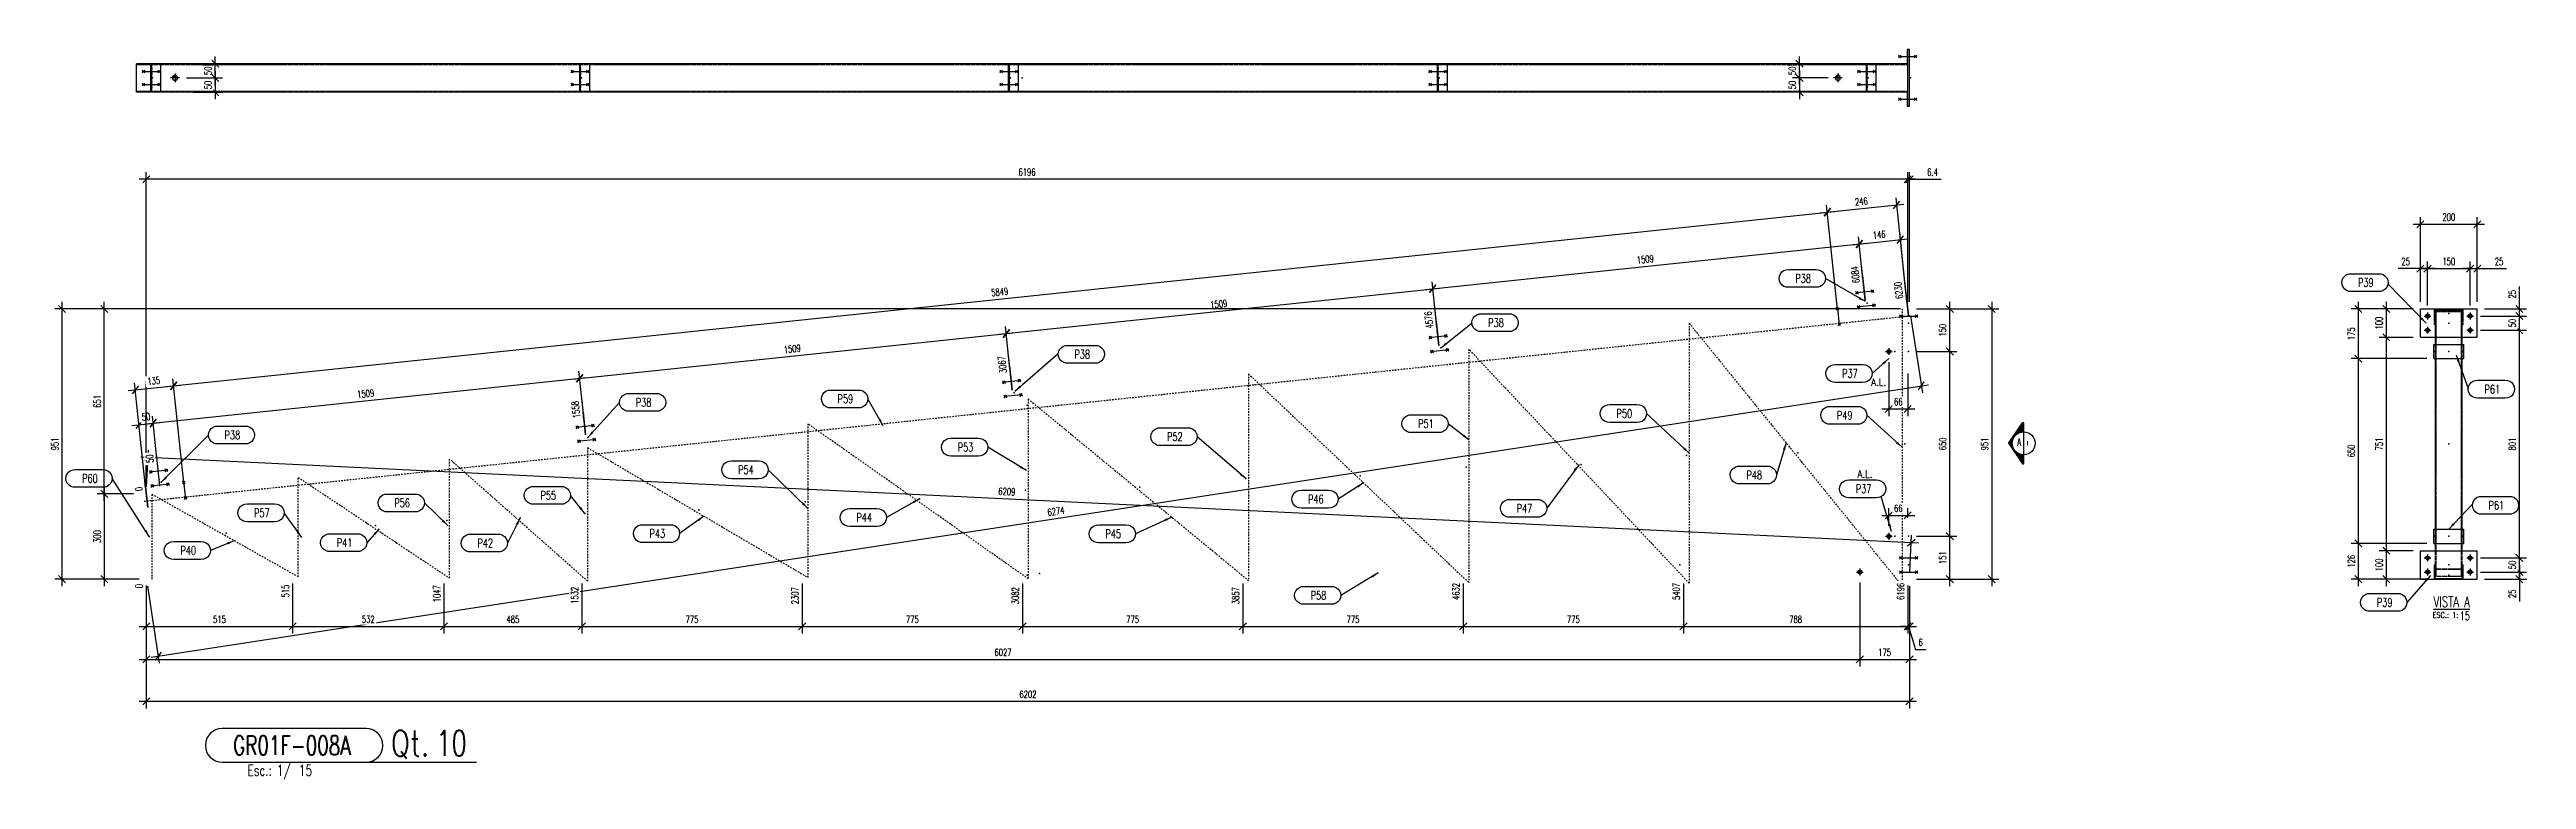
# Model space of a CAD drawing. Extents: x 8920 to 18626, y -10146 to 3021.
# Drawn here: x 8920 to 17632, y -3919 to -1350 of the extents above; entities that cross this region are included whole.
import ezdxf
from ezdxf.enums import TextEntityAlignment as Align

# ---------------------------------------------------------------- set-up
doc = ezdxf.new("R2010")
doc.units = 0
doc.header["$LTSCALE"] = 10
doc.header["$MEASUREMENT"] = 0
doc.linetypes.add('DASHDOT', pattern=[1, 0.5, -0.25, 0, -0.25])
doc.linetypes.add('HIDDEN', pattern=[0.375, 0.25, -0.125])
doc.layers.get('0').update_dxf_attribs({"linetype": 'CONTINUOUS'})
doc.layers.get('Defpoints').update_dxf_attribs({"linetype": 'CONTINUOUS'})
for name, color, linetype in [('A', 2, 'DASHDOT'), ('Carimbo - Cotrijal', 7, 'CONTINUOUS'), ('CONTORNO3', 1, 'CONTINUOUS'), ('FORIR', 4, 'CONTINUOUS'), ('G', 3, 'CONTINUOUS'), ('MARK_QTA', 4, 'CONTINUOUS'), ('MARK_SLOT', 6, 'CONTINUOUS'), ('POS', 3, 'CONTINUOUS'), ('POS_BOX', 6, 'CONTINUOUS'), ('TEXTOS', 4, 'CONTINUOUS'), ('TR', 6, 'HIDDEN')]:
    doc.layers.add(name, color=color, linetype=linetype)
doc.styles.add('1', font='romans', dxfattribs={"width": 0.7, "height": 2.8})
doc.styles.add('MARK', font='ROMANS', dxfattribs={"width": 0.7})
doc.styles.add('POS', font='ROMANS', dxfattribs={"width": 0.7})
doc.styles.add('ROMANS', font='romans.shx', dxfattribs={"width": 0.7})
doc.dimstyles.new('1-12.5', dxfattribs={"dimscale": 12.5, "dimtxt": 2, "dimasz": 2, "dimexe": 2, "dimexo": 2, "dimgap": 1, "dimtad": 1, "dimdec": 0, "dimzin": 0, "dimdsep": 46, "dimtxsty": 'ROMANS', "dimblk": 'OBLIQUE', "dimcen": 0, "dimdle": 2, "dimclrd": 1, "dimclre": 1, "dimclrt": 4, "dimadec": 0, "dimazin": 0, "dimtfac": 1, "dimtdec": 0, "dimtofl": 0, "dimtmove": 0, "dimatfit": 3, "dimfxl": 1, "dimtfill": 1, "dimtolj": 1, "dimtzin": 0, "dimarcsym": 0})

# ---------------------------------------------------------------- blocks, each defined once
blk = doc.blocks.new('M8_COM')
at = {"layer": 'MARK_QTA'}
blk.add_line((7.44, 0), (62.29, 0), dxfattribs=at)
at = {"layer": 'MARK_SLOT'}
blk.add_lwpolyline([(2.61, 7.84, 1), (2.61, 0), (36.41, 0, 1), (36.41, 7.84)], format="xyb", close=True, dxfattribs=at)
at = {"color": 4, "style": 'MARK', "width": 0.7}
blk.add_text('Esc.: 1/', height=2.55, dxfattribs=at).set_placement((13.66, -2.14), align=Align.MIDDLE)
for tag, height, p in [('MAR_PEZ', 4.5, (18.99, 3.92)), ('ESCALA', 2.55, (24.58, -1.95))]:
    blk.add_attdef(tag, text='', height=height, dxfattribs=at).set_placement(p, align=Align.MIDDLE)
at = {"style": 'MARK', "width": 0.7, "flags": 1}
for tag, p in [('TRA_PEZ', (-1.14, -0.81)), ('TIP_PEZ', (-1.14, -3.22)), ('COS_PEZ', (-1.14, -4.83)), ('DES_PEZ', (-1.14, -1.62)), ('NOT_PEZ', (-1.14, -2.42)), ('ING_PEZ', (-1.14, -4.03))]:
    blk.add_attdef(tag, p, '', height=0.525, dxfattribs=at)
at = {"layer": 'MARK_QTA', "style": 'ROMANS', "width": 0.8}
blk.add_text('Qt. ', height=6, dxfattribs=at).set_placement((48.34, 4.13), align=Align.MIDDLE)
at = {"layer": 'MARK_QTA', "style": 'MARK', "width": 0.7}
blk.add_attdef('QTA_PEZ', (52.82, 1.43), '', height=6, dxfattribs=at)
blk = doc.blocks.new('M12')
for p, q in [((-12, 0), (12, 0)), ((0, 12), (0, -12))]:
    blk.add_line(p, q)
at = {"color": 4, "const_width": 7.01}
blk.add_lwpolyline([(-3.5, 0, 1), (3.5, 0, 1)], format="xyb", close=True, dxfattribs=at)
at = {"color": 4}
blk.add_circle((0, 0), 7, dxfattribs=at)
at = {"flags": 1}
blk.add_attdef('TOLE', (12.4, -6.1), '', height=5.26, dxfattribs=at)
blk = doc.blocks.new('MS')
at = {"color": 6}
for p, q in [((-4.7, 22.8), (4.7, 32.1)), ((-4.7, 32.1), (4.7, 22.8)), ((-4.7, -22.8), (4.7, -32.1)), ((-4.7, -32.1), (4.7, -22.8))]:
    blk.add_line(p, q, dxfattribs=at)
at = {"color": 3}
blk.add_line((0, -32.1), (0, 32.1), dxfattribs=at)
at = {"flags": 1}
for tag, p, height in [('DIAM', (0, 0), 8.01), ('AVAN', (1.3, -18.2), 5.26), ('TOLE', (1.3, -9.7), 5.26), ('DIET', (1.3, -24.6), 5.26)]:
    blk.add_attdef(tag, p, '', height=height, dxfattribs=at)
blk = doc.blocks.new('3D_INFOPOS')
blk.add_point((0, 0))
at = {"layer": 'FORIR', "flags": 1}
blk.add_attdef('POS_PEZ', (7.6, -4.3), '', height=5.26, dxfattribs=at)
blk = doc.blocks.new('3D_INFOM')
blk.add_point((0, 0))
at = {"layer": 'FORIR', "flags": 1}
blk.add_attdef('MARK', (7.6, -4.3), '', height=5.26, dxfattribs=at)
blk = doc.blocks.new('M16')
for p, q in [((-15.4, 0), (15.4, 0)), ((0, 15.4), (0, -15.4))]:
    blk.add_line(p, q)
at = {"color": 4, "const_width": 9.01}
blk.add_lwpolyline([(4.5, 0, 0.414214), (0, 4.5)], format="xyb", dxfattribs=at)
at = {"color": 4}
blk.add_circle((0, 0), 9, dxfattribs=at)
at = {"flags": 1}
blk.add_attdef('TOLE', (16.7, -8.3), '', height=5.26, dxfattribs=at)
blk = doc.blocks.new('_OBLIQUE')
at = {"color": 0, "linetype": 'ByBlock'}
blk.add_line((-0.5, -0.5), (0.5, 0.5), dxfattribs=at)
blk = doc.blocks.new('*D31')
at = {"color": 1, "lineweight": -2, "transparency": 16777216}
for p, q in [((9502.6, -1474.9), (9502.6, -1374.9)), ((9401.6, -1399.9), (9527.6, -1399.9)), ((9401.6, -1449.9), (9527.6, -1449.9))]:
    blk.add_line(p, q, dxfattribs=at)
at = {"layer": 'Defpoints', "color": 0, "transparency": 16777216}
for p in [(9376.6, -1399.9), (9376.6, -1449.9)]:
    blk.add_point(p, dxfattribs=at)
at = {"color": 1, "lineweight": -2, "transparency": 16777216, "xscale": 25, "yscale": 25, "zscale": 25}
for p, rotation in [((9502.6, -1399.9), 90), ((9502.6, -1449.9), 270)]:
    blk.add_blockref('_OBLIQUE', p, dxfattribs=dict(at, rotation=rotation))
at = {"color": 4, "transparency": 16777216, "insert": (9477.6, -1424.9), "char_height": 25, "attachment_point": 5, "rotation": 90, "style": 'ROMANS', "bg_fill": 3, "box_fill_scale": 1.25, "bg_fill_color": 256, "bg_fill_true_color": 13158600, "bg_fill_transparency": 0}
blk.add_mtext('\\A1;50', dxfattribs=at)
at = {"layer": 'Defpoints', "color": 0, "transparency": 16777216}
blk.add_point((9502.6, -1399.9), dxfattribs=at)
blk = doc.blocks.new('*D32')
at = {"color": 1, "lineweight": -2, "transparency": 16777216}
for p, q in [((9426.6, -1449.9), (9527.6, -1449.9)), ((9502.6, -1424.9), (9502.6, -1524.9)), ((9426.6, -1499.9), (9527.6, -1499.9))]:
    blk.add_line(p, q, dxfattribs=at)
at = {"layer": 'Defpoints', "color": 0, "transparency": 16777216}
for p in [(9401.6, -1449.9), (9401.6, -1499.9)]:
    blk.add_point(p, dxfattribs=at)
at = {"color": 1, "lineweight": -2, "transparency": 16777216, "xscale": 25, "yscale": 25, "zscale": 25}
for p, rotation in [((9502.6, -1449.9), 90), ((9502.6, -1499.9), 270)]:
    blk.add_blockref('_OBLIQUE', p, dxfattribs=dict(at, rotation=rotation))
at = {"color": 4, "transparency": 16777216, "insert": (9477.6, -1474.9), "char_height": 25, "attachment_point": 5, "rotation": 90, "style": 'ROMANS', "bg_fill": 3, "box_fill_scale": 1.25, "bg_fill_color": 256, "bg_fill_true_color": 13158600, "bg_fill_transparency": 0}
blk.add_mtext('\\A1;50', dxfattribs=at)
at = {"layer": 'Defpoints', "color": 0, "transparency": 16777216}
blk.add_point((9502.6, -1499.9), dxfattribs=at)
blk = doc.blocks.new('*D33')
at = {"color": 1, "lineweight": -2, "transparency": 16777216}
for p, q in [((15075.2, -1474.9), (15075.2, -1374.9)), ((15176.2, -1399.9), (15050.2, -1399.9)), ((15176.2, -1449.9), (15050.2, -1449.9))]:
    blk.add_line(p, q, dxfattribs=at)
at = {"layer": 'Defpoints', "color": 0, "transparency": 16777216}
for p in [(15201.2, -1399.9), (15201.2, -1449.9)]:
    blk.add_point(p, dxfattribs=at)
at = {"color": 1, "lineweight": -2, "transparency": 16777216, "xscale": 25, "yscale": 25, "zscale": 25}
for p, rotation in [((15075.2, -1399.9), 90), ((15075.2, -1449.9), 270)]:
    blk.add_blockref('_OBLIQUE', p, dxfattribs=dict(at, rotation=rotation))
at = {"color": 4, "transparency": 16777216, "insert": (15050.2, -1424.9), "char_height": 25, "attachment_point": 5, "rotation": 90, "style": 'ROMANS', "bg_fill": 3, "box_fill_scale": 1.25, "bg_fill_color": 256, "bg_fill_true_color": 13158600, "bg_fill_transparency": 0}
blk.add_mtext('\\A1;50', dxfattribs=at)
at = {"layer": 'Defpoints', "color": 0, "transparency": 16777216}
blk.add_point((15075.2, -1399.9), dxfattribs=at)
blk = doc.blocks.new('*D34')
at = {"color": 1, "lineweight": -2, "transparency": 16777216}
for p, q in [((15151.2, -1449.9), (15050.2, -1449.9)), ((15075.2, -1424.9), (15075.2, -1524.9)), ((15151.2, -1499.9), (15050.2, -1499.9))]:
    blk.add_line(p, q, dxfattribs=at)
at = {"layer": 'Defpoints', "color": 0, "transparency": 16777216}
for p in [(15176.2, -1449.9), (15176.2, -1499.9)]:
    blk.add_point(p, dxfattribs=at)
at = {"color": 1, "lineweight": -2, "transparency": 16777216, "xscale": 25, "yscale": 25, "zscale": 25}
for p, rotation in [((15075.2, -1449.9), 90), ((15075.2, -1499.9), 270)]:
    blk.add_blockref('_OBLIQUE', p, dxfattribs=dict(at, rotation=rotation))
at = {"color": 4, "transparency": 16777216, "insert": (15050.2, -1474.9), "char_height": 25, "attachment_point": 5, "rotation": 90, "style": 'ROMANS', "bg_fill": 3, "box_fill_scale": 1.25, "bg_fill_color": 256, "bg_fill_true_color": 13158600, "bg_fill_transparency": 0}
blk.add_mtext('\\A1;50', dxfattribs=at)
at = {"layer": 'Defpoints', "color": 0, "transparency": 16777216}
blk.add_point((15075.2, -1499.9), dxfattribs=at)
blk = doc.blocks.new('*D35')
at = {"color": 1, "lineweight": -2, "transparency": 16777216}
for p, q in [((9209.7, -2672.6), (9309.1, -2662.1)), ((9257.6, -2888.9), (9232, -2645.1)), ((9297.3, -2789), (9281.7, -2639.9))]:
    blk.add_line(p, q, dxfattribs=at)
at = {"layer": 'Defpoints', "color": 0, "transparency": 16777216}
for p in [(9299.9, -2813.9), (9260.2, -2913.7)]:
    blk.add_point(p, dxfattribs=at)
at = {"color": 1, "lineweight": -2, "transparency": 16777216, "xscale": 25, "yscale": 25, "zscale": 25}
for p, rotation in [((9234.6, -2670), 185.9980792480072), ((9284.3, -2664.7), 5.998079248007231)]:
    blk.add_blockref('_OBLIQUE', p, dxfattribs=dict(at, rotation=rotation))
at = {"color": 4, "transparency": 16777216, "insert": (9259.2, -2642.2), "char_height": 25, "attachment_point": 5, "rotation": 5.99808, "style": 'ROMANS', "bg_fill": 3, "box_fill_scale": 1.25, "bg_fill_color": 256, "bg_fill_true_color": 13158600, "bg_fill_transparency": 0}
blk.add_mtext('\\A1;50', dxfattribs=at)
at = {"layer": 'Defpoints', "color": 0, "transparency": 16777216}
blk.add_point((9284.3, -2664.7), dxfattribs=at)
blk = doc.blocks.new('*D36')
at = {"color": 1, "lineweight": -2, "transparency": 16777216}
for p, q in [((9259.4, -2667.3), (10809.4, -2504.5)), ((10797.6, -2631.6), (10781.9, -2482.2)), ((9297.3, -2789), (9281.7, -2639.9))]:
    blk.add_line(p, q, dxfattribs=at)
at = {"layer": 'Defpoints', "color": 0, "transparency": 16777216}
for p in [(10784.5, -2507.1), (10800.2, -2656.4), (9299.9, -2813.9)]:
    blk.add_point(p, dxfattribs=at)
at = {"color": 1, "lineweight": -2, "transparency": 16777216, "xscale": 25, "yscale": 25, "zscale": 25}
for p, rotation in [((10784.5, -2507.1), 5.998079248007231), ((9284.3, -2664.7), 185.9980792480072)]:
    blk.add_blockref('_OBLIQUE', p, dxfattribs=dict(at, rotation=rotation))
at = {"color": 4, "transparency": 16777216, "insert": (10031.8, -2561.1), "char_height": 25, "attachment_point": 5, "rotation": 5.99808, "style": 'ROMANS', "bg_fill": 3, "box_fill_scale": 1.25, "bg_fill_color": 256, "bg_fill_true_color": 13158600, "bg_fill_transparency": 0}
blk.add_mtext('\\A1;1509', dxfattribs=at)
blk = doc.blocks.new('*D37')
at = {"color": 1, "lineweight": -2, "transparency": 16777216}
for p, q in [((10759.7, -2509.7), (12309.7, -2346.9)), ((12297.9, -2473.9), (12282.2, -2324.6)), ((10797.6, -2631.6), (10781.9, -2482.2))]:
    blk.add_line(p, q, dxfattribs=at)
at = {"layer": 'Defpoints', "color": 0, "transparency": 16777216}
for p in [(12284.8, -2349.5), (12300.5, -2498.7), (10800.2, -2656.4)]:
    blk.add_point(p, dxfattribs=at)
at = {"color": 1, "lineweight": -2, "transparency": 16777216, "xscale": 25, "yscale": 25, "zscale": 25}
for p, rotation in [((12284.8, -2349.5), 5.998079248007231), ((10784.5, -2507.1), 185.9980792480072)]:
    blk.add_blockref('_OBLIQUE', p, dxfattribs=dict(at, rotation=rotation))
at = {"color": 4, "transparency": 16777216, "insert": (11532.1, -2403.4), "char_height": 25, "attachment_point": 5, "rotation": 5.99808, "style": 'ROMANS', "bg_fill": 3, "box_fill_scale": 1.25, "bg_fill_color": 256, "bg_fill_true_color": 13158600, "bg_fill_transparency": 0}
blk.add_mtext('\\A1;1509', dxfattribs=at)
blk = doc.blocks.new('*D38')
at = {"color": 1, "lineweight": -2, "transparency": 16777216}
for p, q in [((13798.2, -2316.2), (13782.5, -2167)), ((12260, -2352.1), (13809.9, -2189.2)), ((12297.9, -2473.9), (12282.2, -2324.6))]:
    blk.add_line(p, q, dxfattribs=at)
at = {"layer": 'Defpoints', "color": 0, "transparency": 16777216}
for p in [(13785.1, -2191.8), (13800.8, -2341.1), (12300.5, -2498.7)]:
    blk.add_point(p, dxfattribs=at)
at = {"color": 1, "lineweight": -2, "transparency": 16777216, "xscale": 25, "yscale": 25, "zscale": 25}
for p, rotation in [((13785.1, -2191.8), 5.998079248007231), ((12284.8, -2349.5), 185.9980792480072)]:
    blk.add_blockref('_OBLIQUE', p, dxfattribs=dict(at, rotation=rotation))
at = {"color": 4, "transparency": 16777216, "insert": (13032.3, -2245.8), "char_height": 25, "attachment_point": 5, "rotation": 5.99808, "style": 'ROMANS', "bg_fill": 3, "box_fill_scale": 1.25, "bg_fill_color": 256, "bg_fill_true_color": 13158600, "bg_fill_transparency": 0}
blk.add_mtext('\\A1;1509', dxfattribs=at)
blk = doc.blocks.new('*D39')
at = {"color": 1, "lineweight": -2, "transparency": 16777216}
for p, q in [((13760.2, -2194.4), (15310.2, -2031.6)), ((15298.4, -2158.6), (15282.8, -2009.3)), ((13798.2, -2316.2), (13782.5, -2167))]:
    blk.add_line(p, q, dxfattribs=at)
at = {"layer": 'Defpoints', "color": 0, "transparency": 16777216}
for p in [(15285.4, -2034.2), (15301.1, -2183.5), (13800.8, -2341.1)]:
    blk.add_point(p, dxfattribs=at)
at = {"color": 1, "lineweight": -2, "transparency": 16777216, "xscale": 25, "yscale": 25, "zscale": 25}
for p, rotation in [((15285.4, -2034.2), 5.998079248007231), ((13785.1, -2191.8), 185.9980792480072)]:
    blk.add_blockref('_OBLIQUE', p, dxfattribs=dict(at, rotation=rotation))
at = {"color": 4, "transparency": 16777216, "insert": (14532.6, -2088.1), "char_height": 25, "attachment_point": 5, "rotation": 5.99808, "style": 'ROMANS', "bg_fill": 3, "box_fill_scale": 1.25, "bg_fill_color": 256, "bg_fill_true_color": 13158600, "bg_fill_transparency": 0}
blk.add_mtext('\\A1;1509', dxfattribs=at)
blk = doc.blocks.new('*D40')
at = {"color": 1, "lineweight": -2, "transparency": 16777216}
for p, q in [((15453.1, -2237.9), (15427.5, -1994.1)), ((15260.5, -2036.8), (15455, -2016.4)), ((15298.4, -2158.6), (15282.8, -2009.3))]:
    blk.add_line(p, q, dxfattribs=at)
at = {"layer": 'Defpoints', "color": 0, "transparency": 16777216}
for p in [(15430.1, -2019), (15301.1, -2183.5), (15455.7, -2262.8)]:
    blk.add_point(p, dxfattribs=at)
at = {"color": 1, "lineweight": -2, "transparency": 16777216, "xscale": 25, "yscale": 25, "zscale": 25}
for p, rotation in [((15285.4, -2034.2), 185.9980792480072), ((15430.1, -2019), 5.998079248007231)]:
    blk.add_blockref('_OBLIQUE', p, dxfattribs=dict(at, rotation=rotation))
at = {"color": 4, "transparency": 16777216, "insert": (15355.1, -2001.7), "char_height": 25, "attachment_point": 5, "rotation": 5.99808, "style": 'ROMANS', "bg_fill": 3, "box_fill_scale": 1.25, "bg_fill_color": 256, "bg_fill_true_color": 13158600, "bg_fill_transparency": 0}
blk.add_mtext('\\A1;146', dxfattribs=at)
blk = doc.blocks.new('*D41')
at = {"color": 1, "lineweight": -2, "transparency": 16777216}
for p, q in [((15455.7, -1806.4), (15430.7, -1806.4)), ((15455.7, -2237.8), (15455.7, -1781.4)), ((15462.1, -2237.8), (15462.1, -1781.4)), ((15462.1, -1806.4), (15573.8, -1806.4))]:
    blk.add_line(p, q, dxfattribs=at)
at = {"layer": 'Defpoints', "color": 0, "transparency": 16777216}
for p in [(15462.1, -1806.4), (15455.7, -2262.8), (15462.1, -2262.8)]:
    blk.add_point(p, dxfattribs=at)
at = {"color": 1, "lineweight": -2, "transparency": 16777216, "xscale": 25, "yscale": 25, "zscale": 25}
blk.add_blockref('_OBLIQUE', (15455.7, -1806.4), dxfattribs=at)
at = {"color": 1, "lineweight": -2, "transparency": 16777216, "xscale": 25, "yscale": 25, "zscale": 25, "rotation": 180}
blk.add_blockref('_OBLIQUE', (15462.1, -1806.4), dxfattribs=at)
at = {"color": 4, "transparency": 16777216, "insert": (15542.9, -1781.4), "char_height": 25, "attachment_point": 5, "style": 'ROMANS', "bg_fill": 3, "box_fill_scale": 1.25, "bg_fill_color": 256, "bg_fill_true_color": 13158600, "bg_fill_transparency": 0}
blk.add_mtext('\\A1;6.4', dxfattribs=at)
blk = doc.blocks.new('*D42')
at = {"color": 1, "lineweight": -2, "transparency": 16777216}
for p, q in [((15480.7, -1806.4), (9235.2, -1806.4)), ((9260.2, -2888.7), (9260.2, -1781.4)), ((15455.7, -2237.8), (15455.7, -1781.4))]:
    blk.add_line(p, q, dxfattribs=at)
at = {"layer": 'Defpoints', "color": 0, "transparency": 16777216}
for p in [(9260.2, -1806.4), (15455.7, -2262.8), (9260.2, -2913.7)]:
    blk.add_point(p, dxfattribs=at)
at = {"color": 1, "lineweight": -2, "transparency": 16777216, "xscale": 25, "yscale": 25, "zscale": 25, "rotation": 180}
blk.add_blockref('_OBLIQUE', (9260.2, -1806.4), dxfattribs=at)
at = {"color": 1, "lineweight": -2, "transparency": 16777216, "xscale": 25, "yscale": 25, "zscale": 25}
blk.add_blockref('_OBLIQUE', (15455.7, -1806.4), dxfattribs=at)
at = {"color": 4, "transparency": 16777216, "insert": (12358, -1781.4), "char_height": 25, "attachment_point": 5, "style": 'ROMANS', "bg_fill": 3, "box_fill_scale": 1.25, "bg_fill_color": 256, "bg_fill_true_color": 13158600, "bg_fill_transparency": 0}
blk.add_mtext('\\A1;6196', dxfattribs=at)
blk = doc.blocks.new('*D43')
at = {"color": 1, "lineweight": -2, "transparency": 16777216}
for p, q in [((9235.2, -2913.7), (9087.5, -2913.7)), ((9112.5, -2888.7), (9112.5, -3238.7)), ((9235.2, -3213.7), (9087.5, -3213.7))]:
    blk.add_line(p, q, dxfattribs=at)
at = {"layer": 'Defpoints', "color": 0, "transparency": 16777216}
for p in [(9260.2, -2913.7), (9112.5, -3213.7), (9260.2, -3213.7)]:
    blk.add_point(p, dxfattribs=at)
at = {"color": 1, "lineweight": -2, "transparency": 16777216, "xscale": 25, "yscale": 25, "zscale": 25}
for p, rotation in [((9112.5, -2913.7), 90), ((9112.5, -3213.7), 270)]:
    blk.add_blockref('_OBLIQUE', p, dxfattribs=dict(at, rotation=rotation))
at = {"color": 4, "transparency": 16777216, "insert": (9087.5, -3063.7), "char_height": 25, "attachment_point": 5, "rotation": 90, "style": 'ROMANS', "bg_fill": 3, "box_fill_scale": 1.25, "bg_fill_color": 256, "bg_fill_true_color": 13158600, "bg_fill_transparency": 0}
blk.add_mtext('\\A1;300', dxfattribs=at)
blk = doc.blocks.new('*D44')
at = {"color": 1, "lineweight": -2, "transparency": 16777216}
for p, q in [((15430.7, -2262.8), (9087.5, -2262.8)), ((9112.5, -2938.7), (9112.5, -2237.8)), ((9235.2, -2913.7), (9087.5, -2913.7))]:
    blk.add_line(p, q, dxfattribs=at)
at = {"layer": 'Defpoints', "color": 0, "transparency": 16777216}
for p in [(9112.5, -2262.8), (15455.7, -2262.8), (9260.2, -2913.7)]:
    blk.add_point(p, dxfattribs=at)
at = {"color": 1, "lineweight": -2, "transparency": 16777216, "xscale": 25, "yscale": 25, "zscale": 25}
for p, rotation in [((9112.5, -2262.8), 90), ((9112.5, -2913.7), 270)]:
    blk.add_blockref('_OBLIQUE', p, dxfattribs=dict(at, rotation=rotation))
at = {"color": 4, "transparency": 16777216, "insert": (9087.5, -2588.3), "char_height": 25, "attachment_point": 5, "rotation": 90, "style": 'ROMANS', "bg_fill": 3, "box_fill_scale": 1.25, "bg_fill_color": 256, "bg_fill_true_color": 13158600, "bg_fill_transparency": 0}
blk.add_mtext('\\A1;651', dxfattribs=at)
blk = doc.blocks.new('*D45')
at = {"color": 1, "lineweight": -2, "transparency": 16777216}
for p, q in [((15430.7, -2262.7), (8938.6, -2262.7)), ((8963.6, -2237.7), (8963.6, -3238.7)), ((9235.2, -3213.7), (8938.6, -3213.7))]:
    blk.add_line(p, q, dxfattribs=at)
at = {"layer": 'Defpoints', "color": 0, "transparency": 16777216}
for p in [(15455.7, -2262.7), (8963.6, -3213.7), (9260.2, -3213.7)]:
    blk.add_point(p, dxfattribs=at)
at = {"color": 1, "lineweight": -2, "transparency": 16777216, "xscale": 25, "yscale": 25, "zscale": 25}
for p, rotation in [((8963.6, -2262.7), 90), ((8963.6, -3213.7), 270)]:
    blk.add_blockref('_OBLIQUE', p, dxfattribs=dict(at, rotation=rotation))
at = {"color": 4, "transparency": 16777216, "insert": (8938.6, -2738.2), "char_height": 25, "attachment_point": 5, "rotation": 90, "style": 'ROMANS', "bg_fill": 3, "box_fill_scale": 1.25, "bg_fill_color": 256, "bg_fill_true_color": 13158600, "bg_fill_transparency": 0}
blk.add_mtext('\\A1;951', dxfattribs=at)
blk = doc.blocks.new('*D46')
at = {"color": 1, "lineweight": -2, "transparency": 16777216}
for p, q in [((15603.7, -3238.8), (15603.7, -3037.8)), ((15487.1, -3062.8), (15628.7, -3062.8)), ((15487.1, -3213.8), (15628.7, -3213.8))]:
    blk.add_line(p, q, dxfattribs=at)
at = {"layer": 'Defpoints', "color": 0, "transparency": 16777216}
for p in [(15462.1, -3062.8), (15603.7, -3062.8), (15462.1, -3213.8)]:
    blk.add_point(p, dxfattribs=at)
at = {"color": 1, "lineweight": -2, "transparency": 16777216, "xscale": 25, "yscale": 25, "zscale": 25}
for p, rotation in [((15603.7, -3062.8), 90), ((15603.7, -3213.8), 270)]:
    blk.add_blockref('_OBLIQUE', p, dxfattribs=dict(at, rotation=rotation))
at = {"color": 4, "transparency": 16777216, "insert": (15578.7, -3138.3), "char_height": 25, "attachment_point": 5, "rotation": 90, "style": 'ROMANS', "bg_fill": 3, "box_fill_scale": 1.25, "bg_fill_color": 256, "bg_fill_true_color": 13158600, "bg_fill_transparency": 0}
blk.add_mtext('\\A1;151', dxfattribs=at)
blk = doc.blocks.new('*D47')
at = {"color": 1, "lineweight": -2, "transparency": 16777216}
for p, q in [((15487.1, -2412.8), (15628.7, -2412.8)), ((15603.7, -3087.8), (15603.7, -2387.8)), ((15487.1, -3062.8), (15628.7, -3062.8))]:
    blk.add_line(p, q, dxfattribs=at)
at = {"layer": 'Defpoints', "color": 0, "transparency": 16777216}
for p in [(15462.1, -2412.8), (15603.7, -2412.8), (15462.1, -3062.8)]:
    blk.add_point(p, dxfattribs=at)
at = {"color": 1, "lineweight": -2, "transparency": 16777216, "xscale": 25, "yscale": 25, "zscale": 25}
for p, rotation in [((15603.7, -2412.8), 90), ((15603.7, -3062.8), 270)]:
    blk.add_blockref('_OBLIQUE', p, dxfattribs=dict(at, rotation=rotation))
at = {"color": 4, "transparency": 16777216, "insert": (15578.7, -2737.8), "char_height": 25, "attachment_point": 5, "rotation": 90, "style": 'ROMANS', "bg_fill": 3, "box_fill_scale": 1.25, "bg_fill_color": 256, "bg_fill_true_color": 13158600, "bg_fill_transparency": 0}
blk.add_mtext('\\A1;650', dxfattribs=at)
blk = doc.blocks.new('*D48')
at = {"color": 1, "lineweight": -2, "transparency": 16777216}
for p, q in [((15487.1, -2262.8), (15628.7, -2262.8)), ((15603.7, -2437.8), (15603.7, -2237.8)), ((15487.1, -2412.8), (15628.7, -2412.8))]:
    blk.add_line(p, q, dxfattribs=at)
at = {"layer": 'Defpoints', "color": 0, "transparency": 16777216}
for p in [(15462.1, -2262.8), (15603.7, -2262.8), (15462.1, -2412.8)]:
    blk.add_point(p, dxfattribs=at)
at = {"color": 1, "lineweight": -2, "transparency": 16777216, "xscale": 25, "yscale": 25, "zscale": 25}
for p, rotation in [((15603.7, -2262.8), 90), ((15603.7, -2412.8), 270)]:
    blk.add_blockref('_OBLIQUE', p, dxfattribs=dict(at, rotation=rotation))
at = {"color": 4, "transparency": 16777216, "insert": (15578.7, -2337.8), "char_height": 25, "attachment_point": 5, "rotation": 90, "style": 'ROMANS', "bg_fill": 3, "box_fill_scale": 1.25, "bg_fill_color": 256, "bg_fill_true_color": 13158600, "bg_fill_transparency": 0}
blk.add_mtext('\\A1;150', dxfattribs=at)
blk = doc.blocks.new('*D49')
at = {"color": 1, "lineweight": -2, "transparency": 16777216}
for p, q in [((15487.1, -2262.8), (15776.3, -2262.8)), ((15751.3, -2237.8), (15751.3, -3238.8)), ((15487.1, -3213.8), (15776.3, -3213.8))]:
    blk.add_line(p, q, dxfattribs=at)
at = {"layer": 'Defpoints', "color": 0, "transparency": 16777216}
for p in [(15462.1, -2262.8), (15462.1, -3213.8), (15751.3, -3213.8)]:
    blk.add_point(p, dxfattribs=at)
at = {"color": 1, "lineweight": -2, "transparency": 16777216, "xscale": 25, "yscale": 25, "zscale": 25}
for p, rotation in [((15751.3, -2262.8), 90), ((15751.3, -3213.8), 270)]:
    blk.add_blockref('_OBLIQUE', p, dxfattribs=dict(at, rotation=rotation))
at = {"color": 4, "transparency": 16777216, "insert": (15726.3, -2738.3), "char_height": 25, "attachment_point": 5, "rotation": 90, "style": 'ROMANS', "bg_fill": 3, "box_fill_scale": 1.25, "bg_fill_color": 256, "bg_fill_true_color": 13158600, "bg_fill_transparency": 0}
blk.add_mtext('\\A1;951', dxfattribs=at)
blk = doc.blocks.new('*D50')
at = {"color": 1, "lineweight": -2, "transparency": 16777216}
for p, q in [((9260.2, -3238.7), (9260.2, -3521.2)), ((15287.2, -3225.8), (15287.2, -3521.2)), ((9235.2, -3496.2), (15312.2, -3496.2))]:
    blk.add_line(p, q, dxfattribs=at)
at = {"layer": 'Defpoints', "color": 0, "transparency": 16777216}
for p in [(9260.2, -3213.7), (15287.2, -3200.8), (15287.2, -3496.2)]:
    blk.add_point(p, dxfattribs=at)
at = {"color": 1, "lineweight": -2, "transparency": 16777216, "xscale": 25, "yscale": 25, "zscale": 25, "rotation": 180}
blk.add_blockref('_OBLIQUE', (9260.2, -3496.2), dxfattribs=at)
at = {"color": 1, "lineweight": -2, "transparency": 16777216, "xscale": 25, "yscale": 25, "zscale": 25}
blk.add_blockref('_OBLIQUE', (15287.2, -3496.2), dxfattribs=at)
at = {"color": 4, "transparency": 16777216, "insert": (12273.7, -3471.2), "char_height": 25, "attachment_point": 5, "style": 'ROMANS', "bg_fill": 3, "box_fill_scale": 1.25, "bg_fill_color": 256, "bg_fill_true_color": 13158600, "bg_fill_transparency": 0}
blk.add_mtext('\\A1;6027', dxfattribs=at)
blk = doc.blocks.new('*D51')
at = {"color": 1, "lineweight": -2, "transparency": 16777216}
for p, q in [((15287.2, -3225.8), (15287.2, -3521.2)), ((15462.1, -3238.8), (15462.1, -3521.2)), ((15262.2, -3496.2), (15487.1, -3496.2))]:
    blk.add_line(p, q, dxfattribs=at)
at = {"layer": 'Defpoints', "color": 0, "transparency": 16777216}
for p in [(15287.2, -3200.8), (15462.1, -3213.8), (15462.1, -3496.2)]:
    blk.add_point(p, dxfattribs=at)
at = {"color": 1, "lineweight": -2, "transparency": 16777216, "xscale": 25, "yscale": 25, "zscale": 25, "rotation": 180}
blk.add_blockref('_OBLIQUE', (15287.2, -3496.2), dxfattribs=at)
at = {"color": 1, "lineweight": -2, "transparency": 16777216, "xscale": 25, "yscale": 25, "zscale": 25}
blk.add_blockref('_OBLIQUE', (15462.1, -3496.2), dxfattribs=at)
at = {"color": 4, "transparency": 16777216, "insert": (15374.6, -3471.2), "char_height": 25, "attachment_point": 5, "style": 'ROMANS', "bg_fill": 3, "box_fill_scale": 1.25, "bg_fill_color": 256, "bg_fill_true_color": 13158600, "bg_fill_transparency": 0}
blk.add_mtext('\\A1;175', dxfattribs=at)
blk = doc.blocks.new('*D52')
at = {"color": 1, "lineweight": -2, "transparency": 16777216}
for p, q in [((9260.2, -3238.8), (9260.2, -3668.8)), ((15462.1, -3238.8), (15462.1, -3668.8)), ((15487.1, -3643.8), (9235.2, -3643.8))]:
    blk.add_line(p, q, dxfattribs=at)
at = {"layer": 'Defpoints', "color": 0, "transparency": 16777216}
for p in [(9260.2, -3213.8), (15462.1, -3213.8), (9260.2, -3643.8)]:
    blk.add_point(p, dxfattribs=at)
at = {"color": 1, "lineweight": -2, "transparency": 16777216, "xscale": 25, "yscale": 25, "zscale": 25, "rotation": 180}
blk.add_blockref('_OBLIQUE', (9260.2, -3643.8), dxfattribs=at)
at = {"color": 1, "lineweight": -2, "transparency": 16777216, "xscale": 25, "yscale": 25, "zscale": 25}
blk.add_blockref('_OBLIQUE', (15462.1, -3643.8), dxfattribs=at)
at = {"color": 4, "transparency": 16777216, "insert": (12361.2, -3618.8), "char_height": 25, "attachment_point": 5, "style": 'ROMANS', "bg_fill": 3, "box_fill_scale": 1.25, "bg_fill_color": 256, "bg_fill_true_color": 13158600, "bg_fill_transparency": 0}
blk.add_mtext('\\A1;6202', dxfattribs=at)
blk = doc.blocks.new('*D53')
at = {"color": 1, "lineweight": -2, "transparency": 16777216}
for p, q in [((15465.9, -2287.5), (15507.4, -2558.1)), ((9277, -3488.2), (15528.3, -2529.6)), ((9264, -3238.5), (9305.5, -3509.1))]:
    blk.add_line(p, q, dxfattribs=at)
at = {"layer": 'Defpoints', "color": 0, "transparency": 16777216}
for p in [(15462.1, -2262.8), (15503.6, -2533.4), (9260.2, -3213.8)]:
    blk.add_point(p, dxfattribs=at)
at = {"color": 1, "lineweight": -2, "transparency": 16777216, "xscale": 25, "yscale": 25, "zscale": 25}
for p, rotation in [((15503.6, -2533.4), 8.717836068186829), ((9301.7, -3484.4), 188.7178360681868)]:
    blk.add_blockref('_OBLIQUE', p, dxfattribs=dict(at, rotation=rotation))
at = {"color": 4, "transparency": 16777216, "insert": (12459.8, -2974.9), "char_height": 25, "attachment_point": 5, "rotation": 8.71784, "style": 'ROMANS', "bg_fill": 3, "box_fill_scale": 1.25, "bg_fill_color": 256, "bg_fill_true_color": 13158600, "bg_fill_transparency": 0}
blk.add_mtext('\\A1;6274', dxfattribs=at)
blk = doc.blocks.new('*D54')
at = {"color": 1, "lineweight": -2, "transparency": 16777216}
for p, q in [((9241.5, -2783.2), (15493.3, -3085.6)), ((9261.4, -2888.8), (9267.7, -2759.4)), ((15463.3, -3188.8), (15469.5, -3059.4))]:
    blk.add_line(p, q, dxfattribs=at)
at = {"layer": 'Defpoints', "color": 0, "transparency": 16777216}
for p in [(9260.2, -2913.7), (15468.3, -3084.4), (15462.1, -3213.8)]:
    blk.add_point(p, dxfattribs=at)
at = {"color": 1, "lineweight": -2, "transparency": 16777216, "xscale": 25, "yscale": 25, "zscale": 25}
for p, rotation in [((9266.5, -2784.4), 177.2302571309539), ((15468.3, -3084.4), 357.2302571309538)]:
    blk.add_blockref('_OBLIQUE', p, dxfattribs=dict(at, rotation=rotation))
at = {"color": 4, "transparency": 16777216, "insert": (12287, -2905.5), "char_height": 25, "attachment_point": 5, "rotation": 357.23026, "style": 'ROMANS', "bg_fill": 3, "box_fill_scale": 1.25, "bg_fill_color": 256, "bg_fill_true_color": 13158600, "bg_fill_transparency": 0}
blk.add_mtext('\\A1;6209', dxfattribs=at)
blk = doc.blocks.new('*D55')
at = {"color": 1, "lineweight": -2, "transparency": 16777216}
for p, q in [((9260.2, -3238.7), (9260.2, -3405)), ((9774.7, -3228.7), (9774.7, -3405)), ((9235.2, -3380), (9799.7, -3380))]:
    blk.add_line(p, q, dxfattribs=at)
at = {"layer": 'Defpoints', "color": 0, "transparency": 16777216}
for p in [(9260.2, -3213.7), (9774.7, -3203.7), (9774.7, -3380)]:
    blk.add_point(p, dxfattribs=at)
at = {"color": 1, "lineweight": -2, "transparency": 16777216, "xscale": 25, "yscale": 25, "zscale": 25, "rotation": 180}
blk.add_blockref('_OBLIQUE', (9260.2, -3380), dxfattribs=at)
at = {"color": 1, "lineweight": -2, "transparency": 16777216, "xscale": 25, "yscale": 25, "zscale": 25}
blk.add_blockref('_OBLIQUE', (9774.7, -3380), dxfattribs=at)
at = {"color": 4, "transparency": 16777216, "insert": (9517.5, -3355), "char_height": 25, "attachment_point": 5, "style": 'ROMANS', "bg_fill": 3, "box_fill_scale": 1.25, "bg_fill_color": 256, "bg_fill_true_color": 13158600, "bg_fill_transparency": 0}
blk.add_mtext('\\A1;515', dxfattribs=at)
blk = doc.blocks.new('*D56')
at = {"color": 1, "lineweight": -2, "transparency": 16777216}
for p, q in [((9774.7, -3228.7), (9774.7, -3405)), ((10307.2, -3228.7), (10307.2, -3405)), ((9749.7, -3380), (10332.2, -3380))]:
    blk.add_line(p, q, dxfattribs=at)
at = {"layer": 'Defpoints', "color": 0, "transparency": 16777216}
for p in [(9774.7, -3203.7), (10307.2, -3203.7), (10307.2, -3380)]:
    blk.add_point(p, dxfattribs=at)
at = {"color": 1, "lineweight": -2, "transparency": 16777216, "xscale": 25, "yscale": 25, "zscale": 25, "rotation": 180}
blk.add_blockref('_OBLIQUE', (9774.7, -3380), dxfattribs=at)
at = {"color": 1, "lineweight": -2, "transparency": 16777216, "xscale": 25, "yscale": 25, "zscale": 25}
blk.add_blockref('_OBLIQUE', (10307.2, -3380), dxfattribs=at)
at = {"color": 4, "transparency": 16777216, "insert": (10041, -3355), "char_height": 25, "attachment_point": 5, "style": 'ROMANS', "bg_fill": 3, "box_fill_scale": 1.25, "bg_fill_color": 256, "bg_fill_true_color": 13158600, "bg_fill_transparency": 0}
blk.add_mtext('\\A1;532', dxfattribs=at)
blk = doc.blocks.new('*D57')
at = {"color": 1, "lineweight": -2, "transparency": 16777216}
for p, q in [((10307.2, -3228.7), (10307.2, -3405)), ((10792.2, -3228.7), (10792.2, -3405)), ((10282.2, -3380), (10817.2, -3380))]:
    blk.add_line(p, q, dxfattribs=at)
at = {"layer": 'Defpoints', "color": 0, "transparency": 16777216}
for p in [(10307.2, -3203.7), (10792.2, -3203.7), (10792.2, -3380)]:
    blk.add_point(p, dxfattribs=at)
at = {"color": 1, "lineweight": -2, "transparency": 16777216, "xscale": 25, "yscale": 25, "zscale": 25, "rotation": 180}
blk.add_blockref('_OBLIQUE', (10307.2, -3380), dxfattribs=at)
at = {"color": 1, "lineweight": -2, "transparency": 16777216, "xscale": 25, "yscale": 25, "zscale": 25}
blk.add_blockref('_OBLIQUE', (10792.2, -3380), dxfattribs=at)
at = {"color": 4, "transparency": 16777216, "insert": (10549.7, -3355), "char_height": 25, "attachment_point": 5, "style": 'ROMANS', "bg_fill": 3, "box_fill_scale": 1.25, "bg_fill_color": 256, "bg_fill_true_color": 13158600, "bg_fill_transparency": 0}
blk.add_mtext('\\A1;485', dxfattribs=at)
blk = doc.blocks.new('*D58')
at = {"color": 1, "lineweight": -2, "transparency": 16777216}
for p, q in [((10792.2, -3228.7), (10792.2, -3405)), ((11567.2, -3228.7), (11567.2, -3405)), ((10767.2, -3380), (11592.2, -3380))]:
    blk.add_line(p, q, dxfattribs=at)
at = {"layer": 'Defpoints', "color": 0, "transparency": 16777216}
for p in [(10792.2, -3203.7), (11567.2, -3203.7), (11567.2, -3380)]:
    blk.add_point(p, dxfattribs=at)
at = {"color": 1, "lineweight": -2, "transparency": 16777216, "xscale": 25, "yscale": 25, "zscale": 25, "rotation": 180}
blk.add_blockref('_OBLIQUE', (10792.2, -3380), dxfattribs=at)
at = {"color": 1, "lineweight": -2, "transparency": 16777216, "xscale": 25, "yscale": 25, "zscale": 25}
blk.add_blockref('_OBLIQUE', (11567.2, -3380), dxfattribs=at)
at = {"color": 4, "transparency": 16777216, "insert": (11179.7, -3355), "char_height": 25, "attachment_point": 5, "style": 'ROMANS', "bg_fill": 3, "box_fill_scale": 1.25, "bg_fill_color": 256, "bg_fill_true_color": 13158600, "bg_fill_transparency": 0}
blk.add_mtext('\\A1;775', dxfattribs=at)
blk = doc.blocks.new('*D59')
at = {"color": 1, "lineweight": -2, "transparency": 16777216}
for p, q in [((11567.2, -3228.7), (11567.2, -3405)), ((12342.2, -3228.7), (12342.2, -3405)), ((11542.2, -3380), (12367.2, -3380))]:
    blk.add_line(p, q, dxfattribs=at)
at = {"layer": 'Defpoints', "color": 0, "transparency": 16777216}
for p in [(11567.2, -3203.7), (12342.2, -3203.7), (12342.2, -3380)]:
    blk.add_point(p, dxfattribs=at)
at = {"color": 1, "lineweight": -2, "transparency": 16777216, "xscale": 25, "yscale": 25, "zscale": 25, "rotation": 180}
blk.add_blockref('_OBLIQUE', (11567.2, -3380), dxfattribs=at)
at = {"color": 1, "lineweight": -2, "transparency": 16777216, "xscale": 25, "yscale": 25, "zscale": 25}
blk.add_blockref('_OBLIQUE', (12342.2, -3380), dxfattribs=at)
at = {"color": 4, "transparency": 16777216, "insert": (11954.7, -3355), "char_height": 25, "attachment_point": 5, "style": 'ROMANS', "bg_fill": 3, "box_fill_scale": 1.25, "bg_fill_color": 256, "bg_fill_true_color": 13158600, "bg_fill_transparency": 0}
blk.add_mtext('\\A1;775', dxfattribs=at)
blk = doc.blocks.new('*D60')
at = {"color": 1, "lineweight": -2, "transparency": 16777216}
for p, q in [((12342.2, -3228.7), (12342.2, -3405)), ((13117.2, -3228.7), (13117.2, -3405)), ((12317.2, -3380), (13142.2, -3380))]:
    blk.add_line(p, q, dxfattribs=at)
at = {"layer": 'Defpoints', "color": 0, "transparency": 16777216}
for p in [(12342.2, -3203.7), (13117.2, -3203.7), (13117.2, -3380)]:
    blk.add_point(p, dxfattribs=at)
at = {"color": 1, "lineweight": -2, "transparency": 16777216, "xscale": 25, "yscale": 25, "zscale": 25, "rotation": 180}
blk.add_blockref('_OBLIQUE', (12342.2, -3380), dxfattribs=at)
at = {"color": 1, "lineweight": -2, "transparency": 16777216, "xscale": 25, "yscale": 25, "zscale": 25}
blk.add_blockref('_OBLIQUE', (13117.2, -3380), dxfattribs=at)
at = {"color": 4, "transparency": 16777216, "insert": (12729.7, -3355), "char_height": 25, "attachment_point": 5, "style": 'ROMANS', "bg_fill": 3, "box_fill_scale": 1.25, "bg_fill_color": 256, "bg_fill_true_color": 13158600, "bg_fill_transparency": 0}
blk.add_mtext('\\A1;775', dxfattribs=at)
blk = doc.blocks.new('*D61')
at = {"color": 1, "lineweight": -2, "transparency": 16777216}
for p, q in [((13117.2, -3228.7), (13117.2, -3405)), ((13892.2, -3228.7), (13892.2, -3405)), ((13092.2, -3380), (13917.2, -3380))]:
    blk.add_line(p, q, dxfattribs=at)
at = {"layer": 'Defpoints', "color": 0, "transparency": 16777216}
for p in [(13117.2, -3203.7), (13892.2, -3203.7), (13892.2, -3380)]:
    blk.add_point(p, dxfattribs=at)
at = {"color": 1, "lineweight": -2, "transparency": 16777216, "xscale": 25, "yscale": 25, "zscale": 25, "rotation": 180}
blk.add_blockref('_OBLIQUE', (13117.2, -3380), dxfattribs=at)
at = {"color": 1, "lineweight": -2, "transparency": 16777216, "xscale": 25, "yscale": 25, "zscale": 25}
blk.add_blockref('_OBLIQUE', (13892.2, -3380), dxfattribs=at)
at = {"color": 4, "transparency": 16777216, "insert": (13504.7, -3355), "char_height": 25, "attachment_point": 5, "style": 'ROMANS', "bg_fill": 3, "box_fill_scale": 1.25, "bg_fill_color": 256, "bg_fill_true_color": 13158600, "bg_fill_transparency": 0}
blk.add_mtext('\\A1;775', dxfattribs=at)
blk = doc.blocks.new('*D62')
at = {"color": 1, "lineweight": -2, "transparency": 16777216}
for p, q in [((13892.2, -3228.7), (13892.2, -3405)), ((14667.2, -3228.7), (14667.2, -3405)), ((13867.2, -3380), (14692.2, -3380))]:
    blk.add_line(p, q, dxfattribs=at)
at = {"layer": 'Defpoints', "color": 0, "transparency": 16777216}
for p in [(13892.2, -3203.7), (14667.2, -3203.7), (14667.2, -3380)]:
    blk.add_point(p, dxfattribs=at)
at = {"color": 1, "lineweight": -2, "transparency": 16777216, "xscale": 25, "yscale": 25, "zscale": 25, "rotation": 180}
blk.add_blockref('_OBLIQUE', (13892.2, -3380), dxfattribs=at)
at = {"color": 1, "lineweight": -2, "transparency": 16777216, "xscale": 25, "yscale": 25, "zscale": 25}
blk.add_blockref('_OBLIQUE', (14667.2, -3380), dxfattribs=at)
at = {"color": 4, "transparency": 16777216, "insert": (14279.7, -3355), "char_height": 25, "attachment_point": 5, "style": 'ROMANS', "bg_fill": 3, "box_fill_scale": 1.25, "bg_fill_color": 256, "bg_fill_true_color": 13158600, "bg_fill_transparency": 0}
blk.add_mtext('\\A1;775', dxfattribs=at)
blk = doc.blocks.new('*D63')
at = {"color": 1, "lineweight": -2, "transparency": 16777216}
for p, q in [((14667.2, -3228.7), (14667.2, -3405)), ((15455.7, -3238.8), (15455.7, -3405)), ((14642.2, -3380), (15480.7, -3380))]:
    blk.add_line(p, q, dxfattribs=at)
at = {"layer": 'Defpoints', "color": 0, "transparency": 16777216}
for p in [(14667.2, -3203.7), (15455.7, -3213.8), (15455.7, -3380)]:
    blk.add_point(p, dxfattribs=at)
at = {"color": 1, "lineweight": -2, "transparency": 16777216, "xscale": 25, "yscale": 25, "zscale": 25, "rotation": 180}
blk.add_blockref('_OBLIQUE', (14667.2, -3380), dxfattribs=at)
at = {"color": 1, "lineweight": -2, "transparency": 16777216, "xscale": 25, "yscale": 25, "zscale": 25}
blk.add_blockref('_OBLIQUE', (15455.7, -3380), dxfattribs=at)
at = {"color": 4, "transparency": 16777216, "insert": (15061.5, -3355), "char_height": 25, "attachment_point": 5, "style": 'ROMANS', "bg_fill": 3, "box_fill_scale": 1.25, "bg_fill_color": 256, "bg_fill_true_color": 13158600, "bg_fill_transparency": 0}
blk.add_mtext('\\A1;788', dxfattribs=at)
blk = doc.blocks.new('*D64')
at = {"color": 1, "lineweight": -2, "transparency": 16777216}
for p, q in [((15455.7, -3238.8), (15455.7, -3405)), ((15462.1, -3238.8), (15462.1, -3405)), ((15455.7, -3380), (15430.7, -3380)), ((15458.9, -3380), (15483.3, -3461.2)), ((15462.1, -3380), (15487.1, -3380)), ((15483.3, -3461.2), (15519.1, -3461.2))]:
    blk.add_line(p, q, dxfattribs=at)
at = {"layer": 'Defpoints', "color": 0, "transparency": 16777216}
for p in [(15455.7, -3213.8), (15462.1, -3213.8)]:
    blk.add_point(p, dxfattribs=at)
at = {"color": 4, "transparency": 16777216, "insert": (15501.2, -3436.2), "char_height": 25, "attachment_point": 5, "style": 'ROMANS', "bg_fill": 3, "box_fill_scale": 1.25, "bg_fill_color": 256, "bg_fill_true_color": 13158600, "bg_fill_transparency": 0}
blk.add_mtext('\\A1;6', dxfattribs=at)
at = {"color": 1, "lineweight": -2, "transparency": 16777216}
blk.add_line((15455.7, -3380), (15462.1, -3380), dxfattribs=at)
at = {"layer": 'Defpoints', "color": 0, "transparency": 16777216}
blk.add_point((15462.1, -3380), dxfattribs=at)
at = {"color": 1, "lineweight": -2, "transparency": 16777216, "xscale": 25, "yscale": 25, "zscale": 25}
blk.add_blockref('_OBLIQUE', (15455.7, -3380), dxfattribs=at)
at = {"color": 1, "lineweight": -2, "transparency": 16777216, "xscale": 25, "yscale": 25, "zscale": 25, "rotation": 180}
blk.add_blockref('_OBLIQUE', (15462.1, -3380), dxfattribs=at)
blk = doc.blocks.new('*D65')
at = {"color": 1, "lineweight": -2, "transparency": 16777216}
for p, q in [((17281.2, -3087.8), (17016, -3087.8)), ((17041, -3238.8), (17041, -3062.8)), ((17284, -3213.8), (17016, -3213.8))]:
    blk.add_line(p, q, dxfattribs=at)
at = {"layer": 'Defpoints', "color": 0, "transparency": 16777216}
for p in [(17306.2, -3087.8), (17309, -3213.8)]:
    blk.add_point(p, dxfattribs=at)
at = {"color": 1, "lineweight": -2, "transparency": 16777216, "xscale": 25, "yscale": 25, "zscale": 25}
for p, rotation in [((17041, -3087.8), 90), ((17041, -3213.8), 270)]:
    blk.add_blockref('_OBLIQUE', p, dxfattribs=dict(at, rotation=rotation))
at = {"color": 4, "transparency": 16777216, "insert": (17016, -3150.8), "char_height": 25, "attachment_point": 5, "rotation": 90, "style": 'ROMANS', "bg_fill": 3, "box_fill_scale": 1.25, "bg_fill_color": 256, "bg_fill_true_color": 13158600, "bg_fill_transparency": 0}
blk.add_mtext('\\A1;126', dxfattribs=at)
at = {"layer": 'Defpoints', "color": 0, "transparency": 16777216}
blk.add_point((17041, -3087.8), dxfattribs=at)
blk = doc.blocks.new('*D66')
at = {"color": 1, "lineweight": -2, "transparency": 16777216}
for p, q in [((17281.2, -2437.8), (17016, -2437.8)), ((17041, -3112.8), (17041, -2412.8)), ((17281.2, -3087.8), (17016, -3087.8))]:
    blk.add_line(p, q, dxfattribs=at)
at = {"layer": 'Defpoints', "color": 0, "transparency": 16777216}
for p in [(17041, -2437.8), (17306.2, -2437.8), (17306.2, -3087.8)]:
    blk.add_point(p, dxfattribs=at)
at = {"color": 1, "lineweight": -2, "transparency": 16777216, "xscale": 25, "yscale": 25, "zscale": 25}
for p, rotation in [((17041, -2437.8), 90), ((17041, -3087.8), 270)]:
    blk.add_blockref('_OBLIQUE', p, dxfattribs=dict(at, rotation=rotation))
at = {"color": 4, "transparency": 16777216, "insert": (17016, -2762.8), "char_height": 25, "attachment_point": 5, "rotation": 90, "style": 'ROMANS', "bg_fill": 3, "box_fill_scale": 1.25, "bg_fill_color": 256, "bg_fill_true_color": 13158600, "bg_fill_transparency": 0}
blk.add_mtext('\\A1;650', dxfattribs=at)
blk = doc.blocks.new('*D67')
at = {"color": 1, "lineweight": -2, "transparency": 16777216}
for p, q in [((17234, -2262.8), (17016, -2262.8)), ((17041, -2462.8), (17041, -2237.8)), ((17281.2, -2437.8), (17016, -2437.8))]:
    blk.add_line(p, q, dxfattribs=at)
at = {"layer": 'Defpoints', "color": 0, "transparency": 16777216}
for p in [(17041, -2262.8), (17259, -2262.8), (17306.2, -2437.8)]:
    blk.add_point(p, dxfattribs=at)
at = {"color": 1, "lineweight": -2, "transparency": 16777216, "xscale": 25, "yscale": 25, "zscale": 25}
for p, rotation in [((17041, -2262.8), 90), ((17041, -2437.8), 270)]:
    blk.add_blockref('_OBLIQUE', p, dxfattribs=dict(at, rotation=rotation))
at = {"color": 4, "transparency": 16777216, "insert": (17016, -2350.3), "char_height": 25, "attachment_point": 5, "rotation": 90, "style": 'ROMANS', "bg_fill": 3, "box_fill_scale": 1.25, "bg_fill_color": 256, "bg_fill_true_color": 13158600, "bg_fill_transparency": 0}
blk.add_mtext('\\A1;175', dxfattribs=at)
blk = doc.blocks.new('*D68')
at = {"color": 1, "lineweight": -2, "transparency": 16777216}
for p, q in [((17471, -3188.8), (17632.1, -3188.8)), ((17484, -3213.8), (17632.1, -3213.8)), ((17607.1, -3163.8), (17607.1, -3213.8)), ((17607.1, -3213.8), (17607.1, -3292.1))]:
    blk.add_line(p, q, dxfattribs=at)
at = {"layer": 'Defpoints', "color": 0, "transparency": 16777216}
for p in [(17446, -3188.8), (17459, -3213.8)]:
    blk.add_point(p, dxfattribs=at)
at = {"color": 1, "lineweight": -2, "transparency": 16777216, "xscale": 25, "yscale": 25, "zscale": 25}
for p, rotation in [((17607.1, -3188.8), 90), ((17607.1, -3213.8), 270)]:
    blk.add_blockref('_OBLIQUE', p, dxfattribs=dict(at, rotation=rotation))
at = {"color": 4, "transparency": 16777216, "insert": (17582.1, -3265.4), "char_height": 25, "attachment_point": 5, "rotation": 90, "style": 'ROMANS', "bg_fill": 3, "box_fill_scale": 1.25, "bg_fill_color": 256, "bg_fill_true_color": 13158600, "bg_fill_transparency": 0}
blk.add_mtext('\\A1;25', dxfattribs=at)
at = {"layer": 'Defpoints', "color": 0, "transparency": 16777216}
blk.add_point((17607.1, -3213.8), dxfattribs=at)
blk = doc.blocks.new('*D69')
at = {"color": 1, "lineweight": -2, "transparency": 16777216}
for p, q in [((17607.1, -3213.8), (17607.1, -3113.8)), ((17471, -3138.8), (17632.1, -3138.8)), ((17496, -3188.8), (17632.1, -3188.8))]:
    blk.add_line(p, q, dxfattribs=at)
at = {"layer": 'Defpoints', "color": 0, "transparency": 16777216}
for p in [(17446, -3138.8), (17471, -3188.8)]:
    blk.add_point(p, dxfattribs=at)
at = {"color": 1, "lineweight": -2, "transparency": 16777216, "xscale": 25, "yscale": 25, "zscale": 25}
for p, rotation in [((17607.1, -3138.8), 90), ((17607.1, -3188.8), 270)]:
    blk.add_blockref('_OBLIQUE', p, dxfattribs=dict(at, rotation=rotation))
at = {"color": 4, "transparency": 16777216, "insert": (17582.1, -3163.8), "char_height": 25, "attachment_point": 5, "rotation": 90, "style": 'ROMANS', "bg_fill": 3, "box_fill_scale": 1.25, "bg_fill_color": 256, "bg_fill_true_color": 13158600, "bg_fill_transparency": 0}
blk.add_mtext('\\A1;50', dxfattribs=at)
at = {"layer": 'Defpoints', "color": 0, "transparency": 16777216}
blk.add_point((17607.1, -3138.8), dxfattribs=at)
blk = doc.blocks.new('*D70')
at = {"color": 1, "lineweight": -2, "transparency": 16777216}
for p, q in [((17471, -2337.8), (17632.1, -2337.8)), ((17607.1, -3163.8), (17607.1, -2312.8)), ((17496, -3138.8), (17632.1, -3138.8))]:
    blk.add_line(p, q, dxfattribs=at)
at = {"layer": 'Defpoints', "color": 0, "transparency": 16777216}
for p in [(17446, -2337.8), (17607.1, -2337.8), (17471, -3138.8)]:
    blk.add_point(p, dxfattribs=at)
at = {"color": 1, "lineweight": -2, "transparency": 16777216, "xscale": 25, "yscale": 25, "zscale": 25}
for p, rotation in [((17607.1, -2337.8), 90), ((17607.1, -3138.8), 270)]:
    blk.add_blockref('_OBLIQUE', p, dxfattribs=dict(at, rotation=rotation))
at = {"color": 4, "transparency": 16777216, "insert": (17582.1, -2738.3), "char_height": 25, "attachment_point": 5, "rotation": 90, "style": 'ROMANS', "bg_fill": 3, "box_fill_scale": 1.25, "bg_fill_color": 256, "bg_fill_true_color": 13158600, "bg_fill_transparency": 0}
blk.add_mtext('\\A1;801', dxfattribs=at)
blk = doc.blocks.new('*D71')
at = {"color": 1, "lineweight": -2, "transparency": 16777216}
for p, q in [((17607.1, -2362.8), (17607.1, -2262.8)), ((17471, -2287.8), (17632.1, -2287.8)), ((17471, -2337.8), (17632.1, -2337.8))]:
    blk.add_line(p, q, dxfattribs=at)
at = {"layer": 'Defpoints', "color": 0, "transparency": 16777216}
for p in [(17446, -2287.8), (17446, -2337.8)]:
    blk.add_point(p, dxfattribs=at)
at = {"color": 1, "lineweight": -2, "transparency": 16777216, "xscale": 25, "yscale": 25, "zscale": 25}
for p, rotation in [((17607.1, -2287.8), 90), ((17607.1, -2337.8), 270)]:
    blk.add_blockref('_OBLIQUE', p, dxfattribs=dict(at, rotation=rotation))
at = {"color": 4, "transparency": 16777216, "insert": (17582.1, -2312.8), "char_height": 25, "attachment_point": 5, "rotation": 90, "style": 'ROMANS', "bg_fill": 3, "box_fill_scale": 1.25, "bg_fill_color": 256, "bg_fill_true_color": 13158600, "bg_fill_transparency": 0}
blk.add_mtext('\\A1;50', dxfattribs=at)
at = {"layer": 'Defpoints', "color": 0, "transparency": 16777216}
blk.add_point((17607.1, -2287.8), dxfattribs=at)
blk = doc.blocks.new('*D72')
at = {"color": 1, "lineweight": -2, "transparency": 16777216}
for p, q in [((17484, -2262.8), (17632.1, -2262.8)), ((17607.1, -2262.8), (17607.1, -2184.4)), ((17607.1, -2312.8), (17607.1, -2262.8)), ((17496, -2287.8), (17632.1, -2287.8))]:
    blk.add_line(p, q, dxfattribs=at)
at = {"layer": 'Defpoints', "color": 0, "transparency": 16777216}
for p in [(17459, -2262.8), (17471, -2287.8)]:
    blk.add_point(p, dxfattribs=at)
at = {"color": 1, "lineweight": -2, "transparency": 16777216, "xscale": 25, "yscale": 25, "zscale": 25}
for p, rotation in [((17607.1, -2262.8), 90), ((17607.1, -2287.8), 270)]:
    blk.add_blockref('_OBLIQUE', p, dxfattribs=dict(at, rotation=rotation))
at = {"color": 4, "transparency": 16777216, "insert": (17582.1, -2211.1), "char_height": 25, "attachment_point": 5, "rotation": 90, "style": 'ROMANS', "bg_fill": 3, "box_fill_scale": 1.25, "bg_fill_color": 256, "bg_fill_true_color": 13158600, "bg_fill_transparency": 0}
blk.add_mtext('\\A1;25', dxfattribs=at)
at = {"layer": 'Defpoints', "color": 0, "transparency": 16777216}
blk.add_point((17607.1, -2262.8), dxfattribs=at)
blk = doc.blocks.new('*D73')
at = {"color": 1, "lineweight": -2, "transparency": 16777216}
for p, q in [((17259, -2120.9), (17180.7, -2120.9)), ((17259, -2237.8), (17259, -2095.9)), ((17309, -2120.9), (17259, -2120.9)), ((17284, -2250.8), (17284, -2095.9))]:
    blk.add_line(p, q, dxfattribs=at)
at = {"layer": 'Defpoints', "color": 0, "transparency": 16777216}
for p in [(17259, -2262.8), (17284, -2275.8)]:
    blk.add_point(p, dxfattribs=at)
at = {"color": 1, "lineweight": -2, "transparency": 16777216, "xscale": 25, "yscale": 25, "zscale": 25, "rotation": 180}
blk.add_blockref('_OBLIQUE', (17259, -2120.9), dxfattribs=at)
at = {"color": 1, "lineweight": -2, "transparency": 16777216, "xscale": 25, "yscale": 25, "zscale": 25}
blk.add_blockref('_OBLIQUE', (17284, -2120.9), dxfattribs=at)
at = {"color": 4, "transparency": 16777216, "insert": (17207.3, -2095.9), "char_height": 25, "attachment_point": 5, "style": 'ROMANS', "bg_fill": 3, "box_fill_scale": 1.25, "bg_fill_color": 256, "bg_fill_true_color": 13158600, "bg_fill_transparency": 0}
blk.add_mtext('\\A1;25', dxfattribs=at)
at = {"layer": 'Defpoints', "color": 0, "transparency": 16777216}
blk.add_point((17259, -2120.9), dxfattribs=at)
blk = doc.blocks.new('*D74')
at = {"color": 1, "lineweight": -2, "transparency": 16777216}
for p, q in [((17259, -2120.9), (17459, -2120.9)), ((17284, -2250.8), (17284, -2095.9)), ((17434, -2250.8), (17434, -2095.9))]:
    blk.add_line(p, q, dxfattribs=at)
at = {"layer": 'Defpoints', "color": 0, "transparency": 16777216}
for p in [(17434, -2120.9), (17284, -2275.8), (17434, -2275.8)]:
    blk.add_point(p, dxfattribs=at)
at = {"color": 1, "lineweight": -2, "transparency": 16777216, "xscale": 25, "yscale": 25, "zscale": 25, "rotation": 180}
blk.add_blockref('_OBLIQUE', (17284, -2120.9), dxfattribs=at)
at = {"color": 1, "lineweight": -2, "transparency": 16777216, "xscale": 25, "yscale": 25, "zscale": 25}
blk.add_blockref('_OBLIQUE', (17434, -2120.9), dxfattribs=at)
at = {"color": 4, "transparency": 16777216, "insert": (17359, -2095.9), "char_height": 25, "attachment_point": 5, "style": 'ROMANS', "bg_fill": 3, "box_fill_scale": 1.25, "bg_fill_color": 256, "bg_fill_true_color": 13158600, "bg_fill_transparency": 0}
blk.add_mtext('\\A1;150', dxfattribs=at)
blk = doc.blocks.new('*D75')
at = {"color": 1, "lineweight": -2, "transparency": 16777216}
for p, q in [((17434, -2120.9), (17409, -2120.9)), ((17434, -2250.8), (17434, -2095.9)), ((17459, -2237.8), (17459, -2095.9)), ((17459, -2120.9), (17562.3, -2120.9))]:
    blk.add_line(p, q, dxfattribs=at)
at = {"layer": 'Defpoints', "color": 0, "transparency": 16777216}
for p in [(17459, -2120.9), (17459, -2262.8), (17434, -2275.8)]:
    blk.add_point(p, dxfattribs=at)
at = {"color": 1, "lineweight": -2, "transparency": 16777216, "xscale": 25, "yscale": 25, "zscale": 25}
blk.add_blockref('_OBLIQUE', (17434, -2120.9), dxfattribs=at)
at = {"color": 1, "lineweight": -2, "transparency": 16777216, "xscale": 25, "yscale": 25, "zscale": 25, "rotation": 180}
blk.add_blockref('_OBLIQUE', (17459, -2120.9), dxfattribs=at)
at = {"color": 4, "transparency": 16777216, "insert": (17535.7, -2095.9), "char_height": 25, "attachment_point": 5, "style": 'ROMANS', "bg_fill": 3, "box_fill_scale": 1.25, "bg_fill_color": 256, "bg_fill_true_color": 13158600, "bg_fill_transparency": 0}
blk.add_mtext('\\A1;25', dxfattribs=at)
blk = doc.blocks.new('*D76')
at = {"color": 1, "lineweight": -2, "transparency": 16777216}
for p, q in [((17234, -1964.9), (17484, -1964.9)), ((17259, -2237.8), (17259, -1939.9)), ((17459, -2237.8), (17459, -1939.9))]:
    blk.add_line(p, q, dxfattribs=at)
at = {"layer": 'Defpoints', "color": 0, "transparency": 16777216}
for p in [(17459, -1964.9), (17259, -2262.8), (17459, -2262.8)]:
    blk.add_point(p, dxfattribs=at)
at = {"color": 1, "lineweight": -2, "transparency": 16777216, "xscale": 25, "yscale": 25, "zscale": 25, "rotation": 180}
blk.add_blockref('_OBLIQUE', (17259, -1964.9), dxfattribs=at)
at = {"color": 1, "lineweight": -2, "transparency": 16777216, "xscale": 25, "yscale": 25, "zscale": 25}
blk.add_blockref('_OBLIQUE', (17459, -1964.9), dxfattribs=at)
at = {"color": 4, "transparency": 16777216, "insert": (17359, -1939.9), "char_height": 25, "attachment_point": 5, "style": 'ROMANS', "bg_fill": 3, "box_fill_scale": 1.25, "bg_fill_color": 256, "bg_fill_true_color": 13158600, "bg_fill_transparency": 0}
blk.add_mtext('\\A1;200', dxfattribs=at)
blk = doc.blocks.new('*D77')
at = {"color": 1, "lineweight": -2, "transparency": 16777216}
for p, q in [((17234, -2262.8), (17113.8, -2262.8)), ((17138.8, -2237.8), (17138.8, -2387.8)), ((17234, -2362.8), (17113.8, -2362.8))]:
    blk.add_line(p, q, dxfattribs=at)
at = {"layer": 'Defpoints', "color": 0, "transparency": 16777216}
for p in [(17259, -2262.8), (17259, -2362.8)]:
    blk.add_point(p, dxfattribs=at)
at = {"color": 1, "lineweight": -2, "transparency": 16777216, "xscale": 25, "yscale": 25, "zscale": 25}
for p, rotation in [((17138.8, -2262.8), 90), ((17138.8, -2362.8), 270)]:
    blk.add_blockref('_OBLIQUE', p, dxfattribs=dict(at, rotation=rotation))
at = {"color": 4, "transparency": 16777216, "insert": (17113.8, -2312.8), "char_height": 25, "attachment_point": 5, "rotation": 90, "style": 'ROMANS', "bg_fill": 3, "box_fill_scale": 1.25, "bg_fill_color": 256, "bg_fill_true_color": 13158600, "bg_fill_transparency": 0}
blk.add_mtext('\\A1;100', dxfattribs=at)
at = {"layer": 'Defpoints', "color": 0, "transparency": 16777216}
blk.add_point((17138.8, -2362.8), dxfattribs=at)
blk = doc.blocks.new('*D78')
at = {"color": 1, "lineweight": -2, "transparency": 16777216}
for p, q in [((17138.8, -2337.8), (17138.8, -3138.8)), ((17234, -2362.8), (17113.8, -2362.8)), ((17234, -3113.8), (17113.8, -3113.8))]:
    blk.add_line(p, q, dxfattribs=at)
at = {"layer": 'Defpoints', "color": 0, "transparency": 16777216}
for p in [(17259, -2362.8), (17138.8, -3113.8), (17259, -3113.8)]:
    blk.add_point(p, dxfattribs=at)
at = {"color": 1, "lineweight": -2, "transparency": 16777216, "xscale": 25, "yscale": 25, "zscale": 25}
for p, rotation in [((17138.8, -2362.8), 90), ((17138.8, -3113.8), 270)]:
    blk.add_blockref('_OBLIQUE', p, dxfattribs=dict(at, rotation=rotation))
at = {"color": 4, "transparency": 16777216, "insert": (17113.8, -2738.3), "char_height": 25, "attachment_point": 5, "rotation": 90, "style": 'ROMANS', "bg_fill": 3, "box_fill_scale": 1.25, "bg_fill_color": 256, "bg_fill_true_color": 13158600, "bg_fill_transparency": 0}
blk.add_mtext('\\A1;751', dxfattribs=at)
blk = doc.blocks.new('*D79')
at = {"color": 1, "lineweight": -2, "transparency": 16777216}
for p, q in [((17234, -3113.8), (17113.8, -3113.8)), ((17138.8, -3088.8), (17138.8, -3238.8)), ((17234, -3213.8), (17113.8, -3213.8))]:
    blk.add_line(p, q, dxfattribs=at)
at = {"layer": 'Defpoints', "color": 0, "transparency": 16777216}
for p in [(17259, -3113.8), (17259, -3213.8)]:
    blk.add_point(p, dxfattribs=at)
at = {"color": 1, "lineweight": -2, "transparency": 16777216, "xscale": 25, "yscale": 25, "zscale": 25}
for p, rotation in [((17138.8, -3113.8), 90), ((17138.8, -3213.8), 270)]:
    blk.add_blockref('_OBLIQUE', p, dxfattribs=dict(at, rotation=rotation))
at = {"color": 4, "transparency": 16777216, "insert": (17113.8, -3163.8), "char_height": 25, "attachment_point": 5, "rotation": 90, "style": 'ROMANS', "bg_fill": 3, "box_fill_scale": 1.25, "bg_fill_color": 256, "bg_fill_true_color": 13158600, "bg_fill_transparency": 0}
blk.add_mtext('\\A1;100', dxfattribs=at)
at = {"layer": 'Defpoints', "color": 0, "transparency": 16777216}
blk.add_point((17138.8, -3213.8), dxfattribs=at)
blk = doc.blocks.new('*D80')
at = {"color": 1, "lineweight": -2, "transparency": 16777216}
blk.add_line((9260.2, -3236.1), (9260.2, -3244.3), dxfattribs=at)
at = {"color": 4, "transparency": 16777216, "insert": (9235.2, -3238.4), "char_height": 25, "attachment_point": 5, "rotation": 90, "style": 'ROMANS', "bg_fill": 3, "box_fill_scale": 1.25, "bg_fill_color": 256, "bg_fill_true_color": 13158600, "bg_fill_transparency": 0}
blk.add_mtext('\\A1;0', dxfattribs=at)
at = {"layer": 'Defpoints', "color": 0, "transparency": 16777216}
for p in [(9260.2, -3211.1), (9260.2, -3213.8), (9260.2, -3220.1)]:
    blk.add_point(p, dxfattribs=at)
blk = doc.blocks.new('*D81')
at = {"color": 1, "lineweight": -2, "transparency": 16777216}
blk.add_line((9774.7, -3238.7), (9774.7, -3278.3), dxfattribs=at)
at = {"layer": 'Defpoints', "color": 0, "transparency": 16777216}
blk.add_point((9260.2, -3213.8), dxfattribs=at)
at = {"color": 4, "transparency": 16777216, "insert": (9749.7, -3255.8), "char_height": 25, "attachment_point": 5, "rotation": 90, "style": 'ROMANS', "bg_fill": 3, "box_fill_scale": 1.25, "bg_fill_color": 256, "bg_fill_true_color": 13158600, "bg_fill_transparency": 0}
blk.add_mtext('\\A1;515', dxfattribs=at)
at = {"layer": 'Defpoints', "color": 0, "transparency": 16777216}
for p in [(9774.7, -3213.7), (9774.7, -3220.8)]:
    blk.add_point(p, dxfattribs=at)
blk = doc.blocks.new('*D82')
at = {"color": 1, "lineweight": -2, "transparency": 16777216}
blk.add_line((10307.2, -3238.7), (10307.2, -3294.9), dxfattribs=at)
at = {"layer": 'Defpoints', "color": 0, "transparency": 16777216}
blk.add_point((9260.2, -3213.8), dxfattribs=at)
at = {"color": 4, "transparency": 16777216, "insert": (10282.2, -3265.3), "char_height": 25, "attachment_point": 5, "rotation": 90, "style": 'ROMANS', "bg_fill": 3, "box_fill_scale": 1.25, "bg_fill_color": 256, "bg_fill_true_color": 13158600, "bg_fill_transparency": 0}
blk.add_mtext('\\A1;1047', dxfattribs=at)
at = {"layer": 'Defpoints', "color": 0, "transparency": 16777216}
for p in [(10307.2, -3213.7), (10307.2, -3223.2)]:
    blk.add_point(p, dxfattribs=at)
blk = doc.blocks.new('*D83')
at = {"color": 1, "lineweight": -2, "transparency": 16777216}
blk.add_line((10792.2, -3238.7), (10792.2, -3300.4), dxfattribs=at)
at = {"layer": 'Defpoints', "color": 0, "transparency": 16777216}
blk.add_point((9260.2, -3213.8), dxfattribs=at)
at = {"color": 4, "transparency": 16777216, "insert": (10767.2, -3270.8), "char_height": 25, "attachment_point": 5, "rotation": 90, "style": 'ROMANS', "bg_fill": 3, "box_fill_scale": 1.25, "bg_fill_color": 256, "bg_fill_true_color": 13158600, "bg_fill_transparency": 0}
blk.add_mtext('\\A1;1532', dxfattribs=at)
at = {"layer": 'Defpoints', "color": 0, "transparency": 16777216}
for p in [(10792.2, -3213.7), (10792.2, -3228.7)]:
    blk.add_point(p, dxfattribs=at)
blk = doc.blocks.new('*D84')
at = {"color": 1, "lineweight": -2, "transparency": 16777216}
blk.add_line((11567.2, -3238.7), (11567.2, -3302.9), dxfattribs=at)
at = {"layer": 'Defpoints', "color": 0, "transparency": 16777216}
blk.add_point((9260.2, -3213.8), dxfattribs=at)
at = {"color": 4, "transparency": 16777216, "insert": (11542.2, -3272.1), "char_height": 25, "attachment_point": 5, "rotation": 90, "style": 'ROMANS', "bg_fill": 3, "box_fill_scale": 1.25, "bg_fill_color": 256, "bg_fill_true_color": 13158600, "bg_fill_transparency": 0}
blk.add_mtext('\\A1;2307', dxfattribs=at)
at = {"layer": 'Defpoints', "color": 0, "transparency": 16777216}
for p in [(11567.2, -3213.7), (11567.2, -3228.7)]:
    blk.add_point(p, dxfattribs=at)
blk = doc.blocks.new('*D85')
at = {"color": 1, "lineweight": -2, "transparency": 16777216}
blk.add_line((12342.2, -3238.7), (12342.2, -3302.9), dxfattribs=at)
at = {"layer": 'Defpoints', "color": 0, "transparency": 16777216}
blk.add_point((9260.2, -3213.8), dxfattribs=at)
at = {"color": 4, "transparency": 16777216, "insert": (12317.2, -3272.1), "char_height": 25, "attachment_point": 5, "rotation": 90, "style": 'ROMANS', "bg_fill": 3, "box_fill_scale": 1.25, "bg_fill_color": 256, "bg_fill_true_color": 13158600, "bg_fill_transparency": 0}
blk.add_mtext('\\A1;3082', dxfattribs=at)
at = {"layer": 'Defpoints', "color": 0, "transparency": 16777216}
for p in [(12342.2, -3213.7), (12342.2, -3228.7)]:
    blk.add_point(p, dxfattribs=at)
blk = doc.blocks.new('*D86')
at = {"color": 1, "lineweight": -2, "transparency": 16777216}
blk.add_line((13117.2, -3238.7), (13117.2, -3302.9), dxfattribs=at)
at = {"layer": 'Defpoints', "color": 0, "transparency": 16777216}
blk.add_point((9260.2, -3213.8), dxfattribs=at)
at = {"color": 4, "transparency": 16777216, "insert": (13092.2, -3272.1), "char_height": 25, "attachment_point": 5, "rotation": 90, "style": 'ROMANS', "bg_fill": 3, "box_fill_scale": 1.25, "bg_fill_color": 256, "bg_fill_true_color": 13158600, "bg_fill_transparency": 0}
blk.add_mtext('\\A1;3857', dxfattribs=at)
at = {"layer": 'Defpoints', "color": 0, "transparency": 16777216}
for p in [(13117.2, -3213.7), (13117.2, -3228.7)]:
    blk.add_point(p, dxfattribs=at)
blk = doc.blocks.new('*D87')
at = {"color": 1, "lineweight": -2, "transparency": 16777216}
blk.add_line((13892.2, -3228.7), (13892.2, -3287.9), dxfattribs=at)
at = {"layer": 'Defpoints', "color": 0, "transparency": 16777216}
blk.add_point((9260.2, -3213.8), dxfattribs=at)
at = {"color": 4, "transparency": 16777216, "insert": (13867.2, -3257.1), "char_height": 25, "attachment_point": 5, "rotation": 90, "style": 'ROMANS', "bg_fill": 3, "box_fill_scale": 1.25, "bg_fill_color": 256, "bg_fill_true_color": 13158600, "bg_fill_transparency": 0}
blk.add_mtext('\\A1;4632', dxfattribs=at)
at = {"layer": 'Defpoints', "color": 0, "transparency": 16777216}
for p in [(13892.2, -3203.7), (13892.2, -3213.8)]:
    blk.add_point(p, dxfattribs=at)
blk = doc.blocks.new('*D88')
at = {"color": 1, "lineweight": -2, "transparency": 16777216}
blk.add_line((14667.2, -3228.7), (14667.2, -3287.9), dxfattribs=at)
at = {"layer": 'Defpoints', "color": 0, "transparency": 16777216}
blk.add_point((9260.2, -3213.8), dxfattribs=at)
at = {"color": 4, "transparency": 16777216, "insert": (14642.2, -3257.1), "char_height": 25, "attachment_point": 5, "rotation": 90, "style": 'ROMANS', "bg_fill": 3, "box_fill_scale": 1.25, "bg_fill_color": 256, "bg_fill_true_color": 13158600, "bg_fill_transparency": 0}
blk.add_mtext('\\A1;5407', dxfattribs=at)
at = {"layer": 'Defpoints', "color": 0, "transparency": 16777216}
for p in [(14667.2, -3203.7), (14667.2, -3213.7)]:
    blk.add_point(p, dxfattribs=at)
blk = doc.blocks.new('*D89')
at = {"color": 1, "lineweight": -2, "transparency": 16777216}
blk.add_line((15455.7, -3236.1), (15455.7, -3287.1), dxfattribs=at)
at = {"layer": 'Defpoints', "color": 0, "transparency": 16777216}
blk.add_point((9260.2, -3213.8), dxfattribs=at)
at = {"color": 4, "transparency": 16777216, "insert": (15430.7, -3256.7), "char_height": 25, "attachment_point": 5, "rotation": 90, "style": 'ROMANS', "bg_fill": 3, "box_fill_scale": 1.25, "bg_fill_color": 256, "bg_fill_true_color": 13158600, "bg_fill_transparency": 0}
blk.add_mtext('\\A1;6196', dxfattribs=at)
at = {"layer": 'Defpoints', "color": 0, "transparency": 16777216}
for p in [(15455.7, -3211.1), (15455.7, -3213.7)]:
    blk.add_point(p, dxfattribs=at)
blk = doc.blocks.new('*D90')
at = {"color": 1, "lineweight": -2, "transparency": 16777216}
for p, q in [((9257.6, -2888.8), (9219.1, -2522.9)), ((9391.8, -2874.7), (9353.4, -2508.8)), ((9196.9, -2550.3), (9380.9, -2531))]:
    blk.add_line(p, q, dxfattribs=at)
at = {"layer": 'Defpoints', "color": 0, "transparency": 16777216}
for p in [(9260.2, -2913.6), (9394.5, -2899.5)]:
    blk.add_point(p, dxfattribs=at)
at = {"color": 1, "lineweight": -2, "transparency": 16777216, "xscale": 25, "yscale": 25, "zscale": 25}
for p, rotation in [((9356, -2533.6), 5.998079247891625), ((9221.7, -2547.7), 185.9980792478916)]:
    blk.add_blockref('_OBLIQUE', p, dxfattribs=dict(at, rotation=rotation))
at = {"color": 4, "transparency": 16777216, "insert": (9286.3, -2515.8), "char_height": 25, "attachment_point": 5, "rotation": 5.99808, "style": 'ROMANS', "bg_fill": 3, "box_fill_scale": 1.25, "bg_fill_color": 256, "bg_fill_true_color": 13158600, "bg_fill_transparency": 0}
blk.add_mtext('\\A1;135', dxfattribs=at)
at = {"layer": 'Defpoints', "color": 0, "transparency": 16777216}
blk.add_point((9356, -2533.6), dxfattribs=at)
blk = doc.blocks.new('*D91')
at = {"color": 1, "lineweight": -2, "transparency": 16777216}
for p, q in [((15209.1, -2264.9), (15170.5, -1897.6)), ((9331.1, -2536.2), (15198, -1919.8)), ((9391.8, -2874.7), (9353.4, -2508.8))]:
    blk.add_line(p, q, dxfattribs=at)
at = {"layer": 'Defpoints', "color": 0, "transparency": 16777216}
for p in [(15173.1, -1922.4), (15211.7, -2289.7), (9394.5, -2899.5)]:
    blk.add_point(p, dxfattribs=at)
at = {"color": 1, "lineweight": -2, "transparency": 16777216, "xscale": 25, "yscale": 25, "zscale": 25}
for p, rotation in [((15173.1, -1922.4), 5.998079247891662), ((9356, -2533.6), 185.9980792478917)]:
    blk.add_blockref('_OBLIQUE', p, dxfattribs=dict(at, rotation=rotation))
at = {"color": 4, "transparency": 16777216, "insert": (12261.9, -2203.2), "char_height": 25, "attachment_point": 5, "rotation": 5.99808, "style": 'ROMANS', "bg_fill": 3, "box_fill_scale": 1.25, "bg_fill_color": 256, "bg_fill_true_color": 13158600, "bg_fill_transparency": 0}
blk.add_mtext('\\A1;5849', dxfattribs=at)
blk = doc.blocks.new('*D92')
at = {"color": 1, "lineweight": -2, "transparency": 16777216}
for p, q in [((15148.2, -1925), (15442.1, -1894.2)), ((15209.1, -2264.9), (15170.5, -1897.6)), ((15453.1, -2237.8), (15414.6, -1871.9))]:
    blk.add_line(p, q, dxfattribs=at)
at = {"layer": 'Defpoints', "color": 0, "transparency": 16777216}
for p in [(15417.2, -1896.8), (15455.7, -2262.7), (15211.7, -2289.7)]:
    blk.add_point(p, dxfattribs=at)
at = {"color": 1, "lineweight": -2, "transparency": 16777216, "xscale": 25, "yscale": 25, "zscale": 25}
for p, rotation in [((15173.1, -1922.4), 185.9980792478917), ((15417.2, -1896.8), 5.998079247891662)]:
    blk.add_blockref('_OBLIQUE', p, dxfattribs=dict(at, rotation=rotation))
at = {"color": 4, "transparency": 16777216, "insert": (15292.6, -1884.7), "char_height": 25, "attachment_point": 5, "rotation": 5.99808, "style": 'ROMANS', "bg_fill": 3, "box_fill_scale": 1.25, "bg_fill_color": 256, "bg_fill_true_color": 13158600, "bg_fill_transparency": 0}
blk.add_mtext('\\A1;246', dxfattribs=at)
blk = doc.blocks.new('*X93')
at = {"color": 0}
for p, q in [((3175, 3650), (3230, 3705)), ((3179, 3656), (3230, 3707)), ((3183, 3661), (3230, 3708)), ((3187, 3667), (3230, 3710)), ((3190, 3672), (3230, 3712)), ((3194, 3678), (3230, 3714)), ((3198, 3684), (3230, 3716)), ((3202, 3689), (3230, 3717)), ((3203, 3676), (3230, 3703)), ((3206, 3695), (3230, 3719)), ((3207, 3679), (3230, 3701)), ((3221, 3683), (3207, 3697)), ((3222, 3684), (3208, 3698)), ((3226, 3684), (3209, 3700)), ((3224, 3684), (3209, 3699)), ((3210, 3700), (3230, 3721)), ((3227, 3684), (3210, 3701)), ((3229, 3684), (3211, 3702)), ((3211, 3680), (3230, 3700)), ((3230, 3687), (3212, 3704)), ((3230, 3685), (3212, 3703)), ((3213, 3706), (3230, 3722)), ((3230, 3688), (3213, 3705)), ((3230, 3692), (3214, 3708)), ((3230, 3690), (3214, 3706)), ((3214, 3681), (3230, 3698)), ((3230, 3694), (3215, 3709)), ((3230, 3696), (3216, 3710)), ((3217, 3712), (3229, 3723)), ((3230, 3699), (3217, 3712)), ((3230, 3697), (3217, 3711)), ((3230, 3701), (3218, 3713)), ((3230, 3704), (3219, 3715)), ((3230, 3703), (3219, 3714)), ((3230, 3706), (3220, 3716)), ((3221, 3717), (3227, 3724)), ((3230, 3708), (3221, 3717)), ((3230, 3711), (3222, 3719)), ((3230, 3710), (3222, 3718)), ((3230, 3713), (3223, 3720)), ((3230, 3715), (3224, 3721)), ((3230, 3718), (3225, 3723)), ((3230, 3717), (3225, 3722)), ((3230, 3720), (3227, 3724)), ((3166, 3635), (3185, 3655)), ((3166, 3634), (3184, 3652)), ((3183, 3620), (3166, 3637)), ((3184, 3617), (3166, 3636)), ((3186, 3614), (3166, 3634)), ((3167, 3633), (3183, 3649)), ((3167, 3632), (3182, 3647)), ((3183, 3623), (3167, 3638)), ((3168, 3639), (3187, 3658)), ((3168, 3631), (3182, 3644)), ((3182, 3627), (3168, 3640)), ((3182, 3625), (3168, 3639)), ((3169, 3630), (3182, 3642)), ((3181, 3629), (3169, 3641)), ((3188, 3611), (3169, 3629)), ((3181, 3631), (3170, 3642)), ((3170, 3629), (3181, 3640)), ((3170, 3628), (3181, 3638)), ((3171, 3644), (3189, 3662)), ((3181, 3635), (3171, 3645)), ((3181, 3633), (3171, 3643)), ((3171, 3626), (3181, 3636)), ((3181, 3637), (3172, 3646)), ((3172, 3625), (3181, 3635)), ((3172, 3624), (3181, 3633)), ((3181, 3638), (3173, 3647)), ((3173, 3623), (3181, 3631)), ((3191, 3605), (3173, 3623)), ((3181, 3642), (3174, 3649)), ((3181, 3640), (3174, 3648)), ((3174, 3622), (3181, 3630)), ((3182, 3643), (3175, 3650)), ((3175, 3621), (3182, 3628)), ((3175, 3620), (3182, 3627)), ((3182, 3646), (3176, 3652)), ((3182, 3645), (3176, 3651)), ((3176, 3619), (3182, 3625)), ((3183, 3647), (3177, 3653)), ((3177, 3618), (3182, 3624)), ((3177, 3617), (3183, 3622)), ((3230, 3565), (3177, 3618)), ((3183, 3649), (3178, 3654)), ((3178, 3616), (3183, 3621)), ((3184, 3652), (3179, 3656)), ((3183, 3650), (3179, 3655)), ((3179, 3615), (3184, 3620)), ((3184, 3653), (3180, 3657)), ((3180, 3614), (3184, 3618)), ((3180, 3613), (3185, 3617)), ((3185, 3655), (3181, 3659)), ((3185, 3654), (3181, 3658)), ((3181, 3612), (3185, 3616)), ((3230, 3563), (3181, 3612)), ((3186, 3657), (3182, 3660)), ((3182, 3611), (3186, 3615)), ((3182, 3610), (3186, 3613)), ((3186, 3658), (3183, 3661)), ((3183, 3609), (3187, 3612)), ((3188, 3660), (3184, 3663)), ((3187, 3659), (3184, 3662)), ((3184, 3608), (3187, 3611)), ((3188, 3661), (3185, 3664)), ((3185, 3607), (3188, 3610)), ((3185, 3605), (3189, 3609)), ((3230, 3561), (3185, 3606)), ((3190, 3663), (3186, 3667)), ((3189, 3662), (3186, 3666)), ((3186, 3604), (3189, 3608)), ((3191, 3664), (3187, 3668)), ((3187, 3603), (3190, 3607)), ((3191, 3665), (3188, 3669)), ((3188, 3602), (3191, 3606)), ((3188, 3601), (3192, 3605)), ((3230, 3559), (3188, 3601)), ((3193, 3667), (3189, 3671)), ((3192, 3666), (3189, 3670)), ((3189, 3600), (3192, 3604)), ((3194, 3668), (3190, 3672)), ((3190, 3599), (3193, 3603)), ((3190, 3598), (3194, 3602)), ((3195, 3670), (3191, 3674)), ((3195, 3669), (3191, 3673)), ((3191, 3597), (3195, 3601)), ((3196, 3671), (3192, 3675)), ((3192, 3596), (3196, 3600)), ((3230, 3558), (3192, 3595)), ((3197, 3672), (3193, 3676)), ((3193, 3595), (3197, 3599)), ((3193, 3594), (3198, 3598)), ((3199, 3673), (3194, 3678)), ((3198, 3673), (3194, 3677)), ((3194, 3593), (3199, 3598)), ((3200, 3674), (3195, 3679)), ((3195, 3592), (3200, 3597)), ((3195, 3591), (3201, 3596)), ((3201, 3675), (3196, 3680)), ((3196, 3590), (3202, 3595)), ((3203, 3676), (3197, 3682)), ((3202, 3676), (3197, 3681)), ((3197, 3589), (3203, 3595)), ((3204, 3677), (3198, 3683)), ((3198, 3588), (3204, 3594)), ((3198, 3587), (3205, 3593)), ((3207, 3678), (3199, 3685)), ((3205, 3678), (3199, 3684)), ((3199, 3586), (3206, 3593)), ((3208, 3679), (3200, 3687)), ((3230, 3566), (3200, 3597)), ((3200, 3584), (3207, 3592)), ((3200, 3583), (3208, 3591)), ((3209, 3679), (3201, 3688)), ((3201, 3582), (3209, 3591)), ((3211, 3681), (3202, 3690)), ((3210, 3680), (3202, 3689)), ((3213, 3681), (3203, 3691)), ((3215, 3682), (3204, 3693)), ((3214, 3682), (3204, 3692)), ((3217, 3682), (3205, 3694)), ((3230, 3568), (3205, 3593)), ((3218, 3683), (3206, 3695)), ((3219, 3683), (3207, 3696)), ((3230, 3570), (3209, 3591)), ((3216, 3682), (3230, 3696)), ((3219, 3683), (3230, 3694)), ((3221, 3683), (3230, 3693)), ((3223, 3684), (3230, 3691)), ((3225, 3684), (3230, 3689)), ((3227, 3684), (3230, 3687)), ((3229, 3684), (3230, 3685)), ((3230, 3556), (3196, 3590)), ((3230, 3554), (3200, 3584)), ((3202, 3581), (3211, 3590)), ((3203, 3580), (3212, 3590)), ((3203, 3579), (3213, 3589)), ((3204, 3578), (3215, 3589)), ((3230, 3552), (3204, 3578)), ((3205, 3577), (3216, 3588)), ((3205, 3576), (3217, 3588)), ((3206, 3575), (3219, 3588)), ((3207, 3574), (3220, 3587)), ((3208, 3573), (3222, 3587)), ((3208, 3572), (3223, 3587)), ((3230, 3551), (3208, 3573)), ((3209, 3571), (3225, 3587)), ((3210, 3570), (3226, 3586)), ((3210, 3569), (3228, 3586)), ((3211, 3568), (3230, 3586)), ((3230, 3549), (3211, 3567)), ((3230, 3572), (3212, 3590)), ((3212, 3567), (3230, 3585)), ((3213, 3566), (3230, 3583)), ((3213, 3565), (3230, 3581)), ((3214, 3563), (3230, 3579)), ((3230, 3574), (3215, 3589)), ((3215, 3562), (3230, 3578)), ((3229, 3548), (3215, 3562)), ((3216, 3561), (3230, 3576)), ((3216, 3560), (3230, 3574)), ((3230, 3575), (3217, 3588)), ((3217, 3559), (3230, 3572)), ((3218, 3558), (3230, 3571)), ((3218, 3557), (3230, 3569)), ((3219, 3556), (3230, 3567)), ((3228, 3547), (3219, 3556)), ((3230, 3577), (3220, 3587)), ((3220, 3555), (3230, 3565)), ((3221, 3554), (3230, 3563)), ((3221, 3553), (3230, 3562)), ((3230, 3579), (3222, 3587)), ((3222, 3552), (3230, 3560)), ((3223, 3551), (3230, 3558)), ((3223, 3550), (3230, 3556)), ((3227, 3547), (3223, 3551)), ((3230, 3581), (3224, 3587)), ((3224, 3549), (3230, 3555)), ((3225, 3548), (3230, 3553)), ((3230, 3582), (3226, 3586)), ((3226, 3547), (3230, 3551)), ((3230, 3584), (3228, 3586)), ((3228, 3547), (3230, 3549)), ((3230, 3586), (3230, 3586))]:
    blk.add_line(p, q, dxfattribs=at)
blk = doc.blocks.new('Vista_Vertical')
at = {"layer": 'CONTORNO3'}
for p, q in [((0.03, 0.09), (3.24, 4.78)), ((0.03, -0.09), (3.24, -4.78))]:
    blk.add_line(p, q, dxfattribs=at)
blk.add_lwpolyline([(3.54, 4.69), (3.54, 0), (3.54, -4.69)], dxfattribs=at)
blk.add_circle((3.54, 0), 2.69, dxfattribs=at)
for centre, start, end in [((0.17, 0), 145.61966, 214.38034), ((3.38, 4.69), 0, 145.61966), ((3.38, -4.69), 214.38034, 0)]:
    blk.add_arc(centre, 0.165, start, end, dxfattribs=at)
at = {"xscale": -0.05500000000000001, "yscale": 0.05500000000000001, "zscale": 0.05500000000000001, "rotation": 180}
blk.add_blockref('*X93', (-174.11, 199.94), dxfattribs=at)
at = {"color": 5, "style": 'ROMANS', "width": 0.7}
blk.add_attdef('A', text='', height=1.75, dxfattribs=at).set_placement((2.48, -0.58), align=Align.CENTER)
blk.add_attdef('-', text='', height=1.75, rotation=90, dxfattribs=at).set_placement((5.2, -0.01), align=Align.CENTER)
blk = doc.blocks.new('Título')
at = {"color": 4, "style": 'ROMANS', "width": 0.7}
blk.add_attdef('%%UTITULO', (0.62, 0.39), '', height=2.5, dxfattribs=at)
at = {"layer": 'TEXTOS', "style": '1', "width": 0.7}
blk.add_text('ESC.: 1:', height=1.3, dxfattribs=at).set_placement((0.29, -2.13))
blk.add_attdef('ESCALA', (6.12, -2.12), '', height=1.3, dxfattribs=at)
blk = doc.blocks.new('tp_rip')
at = {"layer": 'POS_BOX'}
blk.add_line((0.06, 0), (0.06, 0), dxfattribs=at)
blk.add_lwpolyline([(8.66, 1.92, -1.07812), (8.66, -2.26), (2.32, -2.26, -1.07812), (2.32, 1.92), (8.66, 1.92)], format="xyb", dxfattribs=at)
at = {"style": 'POS', "width": 0.7}
blk.add_attdef('POS_PEZ', text='', height=2, dxfattribs=at).set_placement((5.7, -1.17), align=Align.CENTER)
blk = doc.blocks.new('*D95')
at = {"layer": 'POS', "color": 1, "lineweight": -2, "transparency": 16777216}
for p, q in [((9257.9, -2892.2), (9255.3, -2867.3)), ((9255.3, -2867.3), (9265.3, -2962.1)), ((9265.3, -2962.1), (9257.5, -2888.3))]:
    blk.add_line(p, q, dxfattribs=at)
at = {"layer": 'POS', "color": 4, "transparency": 16777216, "insert": (9233.3, -2896.7), "char_height": 25, "attachment_point": 5, "rotation": 95.99808, "style": 'ROMANS', "bg_fill": 3, "box_fill_scale": 1.25, "bg_fill_color": 256, "bg_fill_true_color": 13158600, "bg_fill_transparency": 0}
blk.add_mtext('\\A1;0', dxfattribs=at)
at = {"layer": 'Defpoints', "color": 0, "transparency": 16777216}
for p in [(9260.1, -2912.4), (9260.2, -2913.7), (9260.6, -2917)]:
    blk.add_point(p, dxfattribs=at)
blk = doc.blocks.new('*D96')
at = {"layer": 'Defpoints', "color": 0, "transparency": 16777216}
for p in [(9260.2, -2913.7), (9310.3, -2911.8)]:
    blk.add_point(p, dxfattribs=at)
at = {"layer": 'POS', "color": 1, "lineweight": -2, "transparency": 16777216}
for p, q in [((9305.2, -2863.6), (9295.7, -2773.3)), ((9307.7, -2886.9), (9305.1, -2862)), ((9305.1, -2862), (9305.2, -2863.6))]:
    blk.add_line(p, q, dxfattribs=at)
at = {"layer": 'POS', "color": 4, "transparency": 16777216, "insert": (9272.3, -2790), "char_height": 25, "attachment_point": 5, "rotation": 95.99808, "style": 'ROMANS', "bg_fill": 3, "box_fill_scale": 1.25, "bg_fill_color": 256, "bg_fill_true_color": 13158600, "bg_fill_transparency": 0}
blk.add_mtext('\\A1;50', dxfattribs=at)
at = {"layer": 'Defpoints', "color": 0, "transparency": 16777216}
blk.add_point((9299.9, -2813.9), dxfattribs=at)
blk = doc.blocks.new('*D97')
at = {"layer": 'Defpoints', "color": 0, "transparency": 16777216}
blk.add_point((9260.2, -2913.7), dxfattribs=at)
at = {"layer": 'POS', "color": 1, "lineweight": -2, "transparency": 16777216}
for p, q in [((10805.4, -2706.2), (10792.7, -2585.2)), ((10799.7, -2651.5), (10797.1, -2626.6)), ((10797.1, -2626.6), (10805.4, -2706.2))]:
    blk.add_line(p, q, dxfattribs=at)
at = {"layer": 'POS', "color": 4, "transparency": 16777216, "insert": (10771, -2617.2), "char_height": 25, "attachment_point": 5, "rotation": 95.99808, "style": 'ROMANS', "bg_fill": 3, "box_fill_scale": 1.25, "bg_fill_color": 256, "bg_fill_true_color": 13158600, "bg_fill_transparency": 0}
blk.add_mtext('\\A1;1558', dxfattribs=at)
at = {"layer": 'Defpoints', "color": 0, "transparency": 16777216}
for p in [(10800.2, -2656.4), (10802.3, -2676.3)]:
    blk.add_point(p, dxfattribs=at)
blk = doc.blocks.new('*D98')
at = {"layer": 'Defpoints', "color": 0, "transparency": 16777216}
blk.add_point((9260.2, -2913.7), dxfattribs=at)
at = {"layer": 'POS', "color": 1, "lineweight": -2, "transparency": 16777216}
for p, q in [((12305.8, -2549.3), (12292.8, -2425.8)), ((12299.4, -2488.3), (12296.8, -2463.4)), ((12296.8, -2463.4), (12305.8, -2549.3))]:
    blk.add_line(p, q, dxfattribs=at)
at = {"layer": 'POS', "color": 4, "transparency": 16777216, "insert": (12271.2, -2459.1), "char_height": 25, "attachment_point": 5, "rotation": 95.99808, "style": 'ROMANS', "bg_fill": 3, "box_fill_scale": 1.25, "bg_fill_color": 256, "bg_fill_true_color": 13158600, "bg_fill_transparency": 0}
blk.add_mtext('\\A1;3067', dxfattribs=at)
at = {"layer": 'Defpoints', "color": 0, "transparency": 16777216}
for p in [(12300.6, -2499.6), (12302, -2513.2)]:
    blk.add_point(p, dxfattribs=at)
blk = doc.blocks.new('*D99')
at = {"layer": 'Defpoints', "color": 0, "transparency": 16777216}
blk.add_point((9260.2, -2913.7), dxfattribs=at)
at = {"layer": 'POS', "color": 1, "lineweight": -2, "transparency": 16777216}
for p, q in [((13806.1, -2391.7), (13793.1, -2268.2)), ((13799.6, -2329.8), (13797, -2305)), ((13797, -2305), (13806.1, -2391.7))]:
    blk.add_line(p, q, dxfattribs=at)
at = {"layer": 'POS', "color": 4, "transparency": 16777216, "insert": (13771.5, -2301.5), "char_height": 25, "attachment_point": 5, "rotation": 95.99808, "style": 'ROMANS', "bg_fill": 3, "box_fill_scale": 1.25, "bg_fill_color": 256, "bg_fill_true_color": 13158600, "bg_fill_transparency": 0}
blk.add_mtext('\\A1;4576', dxfattribs=at)
at = {"layer": 'Defpoints', "color": 0, "transparency": 16777216}
for p in [(13800.9, -2341.9), (13802.2, -2354.7)]:
    blk.add_point(p, dxfattribs=at)
blk = doc.blocks.new('*D100')
at = {"layer": 'Defpoints', "color": 0, "transparency": 16777216}
blk.add_point((9260.2, -2913.7), dxfattribs=at)
at = {"layer": 'POS', "color": 1, "lineweight": -2, "transparency": 16777216}
for p, q in [((15306.2, -2232.4), (15293.2, -2108.9)), ((15299.8, -2171.4), (15297.2, -2146.5)), ((15297.2, -2146.5), (15306.2, -2232.4))]:
    blk.add_line(p, q, dxfattribs=at)
at = {"layer": 'POS', "color": 4, "transparency": 16777216, "insert": (15271.6, -2142.2), "char_height": 25, "attachment_point": 5, "rotation": 95.99808, "style": 'ROMANS', "bg_fill": 3, "box_fill_scale": 1.25, "bg_fill_color": 256, "bg_fill_true_color": 13158600, "bg_fill_transparency": 0}
blk.add_mtext('\\A1;6084', dxfattribs=at)
at = {"layer": 'Defpoints', "color": 0, "transparency": 16777216}
for p in [(15301, -2182.7), (15302.4, -2196.2)]:
    blk.add_point(p, dxfattribs=at)
blk = doc.blocks.new('*D101')
at = {"layer": 'Defpoints', "color": 0, "transparency": 16777216}
blk.add_point((9260.2, -2913.7), dxfattribs=at)
at = {"layer": 'POS', "color": 1, "lineweight": -2, "transparency": 16777216}
for p, q in [((15458.3, -2287.6), (15445.4, -2165)), ((15453.1, -2237.8), (15450.5, -2213)), ((15450.5, -2213), (15458.3, -2287.6))]:
    blk.add_line(p, q, dxfattribs=at)
at = {"layer": 'POS', "color": 4, "transparency": 16777216, "insert": (15423.7, -2197.8), "char_height": 25, "attachment_point": 5, "rotation": 95.99808, "style": 'ROMANS', "bg_fill": 3, "box_fill_scale": 1.25, "bg_fill_color": 256, "bg_fill_true_color": 13158600, "bg_fill_transparency": 0}
blk.add_mtext('\\A1;6230', dxfattribs=at)
at = {"layer": 'Defpoints', "color": 0, "transparency": 16777216}
for p in [(15453.1, -2237.9), (15455.7, -2262.7)]:
    blk.add_point(p, dxfattribs=at)
blk = doc.blocks.new('*D102')
at = {"color": 1, "lineweight": -2, "transparency": 16777216}
for p, q in [((15389.4, -2449.8), (15389.4, -2639.7)), ((15455.7, -2490.5), (15455.7, -2639.7)), ((15364.4, -2614.7), (15480.7, -2614.7))]:
    blk.add_line(p, q, dxfattribs=at)
at = {"layer": 'Defpoints', "color": 0, "transparency": 16777216}
for p in [(15389.4, -2424.8), (15455.7, -2465.5)]:
    blk.add_point(p, dxfattribs=at)
at = {"color": 1, "lineweight": -2, "transparency": 16777216, "xscale": 25, "yscale": 25, "zscale": 25, "rotation": 180}
blk.add_blockref('_OBLIQUE', (15389.4, -2614.7), dxfattribs=at)
at = {"color": 1, "lineweight": -2, "transparency": 16777216, "xscale": 25, "yscale": 25, "zscale": 25}
blk.add_blockref('_OBLIQUE', (15455.7, -2614.7), dxfattribs=at)
at = {"color": 4, "transparency": 16777216, "insert": (15422.5, -2589.7), "char_height": 25, "attachment_point": 5, "style": 'ROMANS', "bg_fill": 3, "box_fill_scale": 1.25, "bg_fill_color": 256, "bg_fill_true_color": 13158600, "bg_fill_transparency": 0}
blk.add_mtext('\\A1;66', dxfattribs=at)
at = {"layer": 'Defpoints', "color": 0, "transparency": 16777216}
blk.add_point((15455.7, -2614.7), dxfattribs=at)
blk = doc.blocks.new('*D103')
at = {"color": 1, "lineweight": -2, "transparency": 16777216}
for p, q in [((15364.4, -2989.2), (15480.7, -2989.2)), ((15389.4, -3025.8), (15389.4, -2964.2)), ((15455.7, -2997.5), (15455.7, -2964.2))]:
    blk.add_line(p, q, dxfattribs=at)
at = {"layer": 'Defpoints', "color": 0, "transparency": 16777216}
blk.add_point((15389.4, -3050.8), dxfattribs=at)
at = {"color": 1, "lineweight": -2, "transparency": 16777216, "xscale": 25, "yscale": 25, "zscale": 25, "rotation": 180}
blk.add_blockref('_OBLIQUE', (15389.4, -2989.2), dxfattribs=at)
at = {"color": 1, "lineweight": -2, "transparency": 16777216, "xscale": 25, "yscale": 25, "zscale": 25}
blk.add_blockref('_OBLIQUE', (15455.7, -2989.2), dxfattribs=at)
at = {"color": 4, "transparency": 16777216, "insert": (15422.5, -2964.2), "char_height": 25, "attachment_point": 5, "style": 'ROMANS', "bg_fill": 3, "box_fill_scale": 1.25, "bg_fill_color": 256, "bg_fill_true_color": 13158600, "bg_fill_transparency": 0}
blk.add_mtext('\\A1;66', dxfattribs=at)
at = {"layer": 'Defpoints', "color": 0, "transparency": 16777216}
for p in [(15455.7, -2989.2), (15455.7, -3022.5)]:
    blk.add_point(p, dxfattribs=at)

msp = doc.modelspace()

# ---------------------------------------------------------------- linework, layer by layer
at = {"layer": 'A'}
for p, q in [((15435.70598, -2262.09048), (15435.70598, -3237.16186)), ((9252.8731, -2939.64483), (15468.26363, -2286.59162)), ((14687.20598, -2313.46677), (14687.20598, -3228.25167)), ((14687.20598, -2313.46677), (15435.70598, -3237.16186)), ((13912.20598, -2404.79678), (13912.20598, -3226.08897)), ((14687.20598, -3228.25167), (13912.20598, -2404.79678)), ((13137.20598, -2491.7848), (13912.20598, -3226.08897)), ((13137.20598, -2491.7848), (13137.20598, -3218.44378)), ((12362.20598, -2579.62353), (12362.20598, -3212.66473)), ((12362.20598, -2579.62353), (13137.20598, -3218.44378)), ((11587.20598, -2666.99204), (11587.20598, -3207.63615)), ((12362.20598, -3212.66473), (11587.20598, -2666.99204)), ((10812.20598, -2751.00813), (10812.20598, -3220.80532)), ((10812.20598, -2751.00813), (11587.20598, -3207.63615)), ((9794.70598, -3206.01539), (9794.70598, -2855.87593)), ((9794.70598, -2855.87593), (10327.20598, -3210.29821)), ((10327.20598, -3210.29821), (10327.20598, -2791.29716)), ((10812.20598, -3220.80532), (10327.20598, -2791.29716)), ((9794.70598, -3206.01539), (9280.20598, -2915.38804)), ((9280.20598, -3213.73675), (9280.20598, -2915.38804))]:
    msp.add_line(p, q, dxfattribs=at)
msp.add_point((14653.95205, -3163.73674), dxfattribs=at)
at = {"layer": 'G'}
for p, q in [((15455.52769, -1399.93996), (15455.52769, -1349.93996)), ((15462.10598, -1349.93996), (15455.52769, -1349.93996)), ((15455.74102, -1549.93996), (15455.74102, -1349.93996)), ((15462.10598, -1549.93996), (15462.10598, -1349.93996)), ((10784.61177, -1399.93996), (9226.13642, -1399.93996)), ((9226.13642, -1499.93996), (9226.13642, -1399.93996)), ((9276.08489, -1499.9538), (9276.08489, -1399.9538)), ((9279.13479, -1499.9538), (9279.08489, -1399.9538)), ((9279.09872, -1421.4538), (9279.09275, -1421.4538)), ((9279.09872, -1432.4538), (9279.09275, -1432.4538)), ((9279.09872, -1467.4538), (9279.09275, -1467.4538)), ((9279.09872, -1478.4538), (9279.09275, -1478.4538)), ((9279.09298, -1419.34904), (9279.09281, -1420.38081)), ((9279.09298, -1434.55856), (9279.09281, -1433.5268)), ((9279.09298, -1465.34904), (9279.09281, -1466.38081)), ((9279.09298, -1480.55856), (9279.09281, -1479.5268)), ((9279.09326, -1418.39817), (9279.09298, -1419.34904)), ((9279.09326, -1435.50944), (9279.09298, -1434.55856)), ((9279.09326, -1464.39817), (9279.09298, -1465.34904)), ((9279.09326, -1481.50944), (9279.09298, -1480.55856)), ((9279.09363, -1417.56472), (9279.09326, -1418.39817)), ((9279.09363, -1436.34289), (9279.09326, -1435.50944)), ((9279.09363, -1463.56472), (9279.09326, -1464.39817)), ((9279.09408, -1416.88072), (9279.09363, -1417.56472)), ((9279.09408, -1437.02689), (9279.09363, -1436.34289)), ((9279.09408, -1462.88072), (9279.09363, -1463.56472)), ((9279.09459, -1416.37247), (9279.09408, -1416.88072)), ((9279.09459, -1437.53514), (9279.09408, -1437.02689)), ((9279.09459, -1462.37247), (9279.09408, -1462.88072)), ((9279.09516, -1416.05948), (9279.09459, -1416.37247)), ((9279.09516, -1437.84812), (9279.09459, -1437.53514)), ((9279.09516, -1462.05948), (9279.09459, -1462.37247)), ((9279.09574, -1415.9538), (9279.09516, -1416.05948)), ((9279.09574, -1437.9538), (9279.09516, -1437.84812)), ((9279.09574, -1461.9538), (9279.09516, -1462.05948)), ((9279.09632, -1416.05948), (9279.09574, -1415.9538)), ((9279.09632, -1437.84812), (9279.09574, -1437.9538)), ((9279.09632, -1462.05948), (9279.09574, -1461.9538)), ((9279.09688, -1416.37247), (9279.09632, -1416.05948)), ((9279.09688, -1437.53514), (9279.09632, -1437.84812)), ((9279.09688, -1462.37247), (9279.09632, -1462.05948)), ((9279.09739, -1416.88072), (9279.09688, -1416.37247)), ((9279.09739, -1437.02689), (9279.09688, -1437.53514)), ((9279.09739, -1462.88072), (9279.09688, -1462.37247)), ((9279.09785, -1417.56472), (9279.09739, -1416.88072)), ((9279.09785, -1436.34289), (9279.09739, -1437.02689)), ((9279.09785, -1463.56472), (9279.09739, -1462.88072)), ((9279.09822, -1418.39817), (9279.09785, -1417.56472)), ((9279.09822, -1435.50944), (9279.09785, -1436.34289)), ((9279.09822, -1464.39817), (9279.09785, -1463.56472)), ((9279.09849, -1419.34904), (9279.09822, -1418.39817)), ((9279.09849, -1434.55856), (9279.09822, -1435.50944)), ((9279.09849, -1465.34904), (9279.09822, -1464.39817)), ((9279.09849, -1480.55856), (9279.09822, -1481.50944)), ((9279.09867, -1420.38081), (9279.09849, -1419.34904)), ((9279.09867, -1433.5268), (9279.09849, -1434.55856)), ((9279.09867, -1466.38081), (9279.09849, -1465.34904)), ((9279.09867, -1479.5268), (9279.09849, -1480.55856)), ((9279.12584, -1421.4538), (9279.11988, -1421.4538)), ((9279.12584, -1432.4538), (9279.11988, -1432.4538)), ((9279.12584, -1467.4538), (9279.11988, -1467.4538)), ((9279.12584, -1478.4538), (9279.11988, -1478.4538)), ((9279.1201, -1419.34904), (9279.11993, -1420.38081)), ((9279.1201, -1434.55856), (9279.11993, -1433.5268)), ((9279.1201, -1465.34904), (9279.11993, -1466.38081)), ((9279.1201, -1480.55856), (9279.11993, -1479.5268)), ((9279.12038, -1418.39817), (9279.1201, -1419.34904)), ((9279.12038, -1435.50944), (9279.1201, -1434.55856)), ((9279.12038, -1464.39817), (9279.1201, -1465.34904)), ((9279.12038, -1481.50944), (9279.1201, -1480.55856)), ((9279.12075, -1417.56472), (9279.12038, -1418.39817)), ((9279.12075, -1436.34289), (9279.12038, -1435.50944)), ((9279.12075, -1463.56472), (9279.12038, -1464.39817)), ((9279.1212, -1416.88072), (9279.12075, -1417.56472)), ((9279.1212, -1437.02689), (9279.12075, -1436.34289)), ((9279.1212, -1462.88072), (9279.12075, -1463.56472)), ((9279.12172, -1416.37247), (9279.1212, -1416.88072)), ((9279.12172, -1437.53514), (9279.1212, -1437.02689)), ((9279.12172, -1462.37247), (9279.1212, -1462.88072)), ((9279.12227, -1416.05948), (9279.12172, -1416.37247)), ((9279.12227, -1437.84812), (9279.12172, -1437.53514)), ((9279.12227, -1462.05948), (9279.12172, -1462.37247)), ((9279.12286, -1415.9538), (9279.12227, -1416.05948)), ((9279.12286, -1437.9538), (9279.12227, -1437.84812)), ((9279.12286, -1461.9538), (9279.12227, -1462.05948)), ((9279.12344, -1416.05948), (9279.12286, -1415.9538)), ((9279.12344, -1437.84812), (9279.12286, -1437.9538)), ((9279.12344, -1462.05948), (9279.12286, -1461.9538)), ((9279.124, -1416.37247), (9279.12344, -1416.05948)), ((9279.124, -1437.53514), (9279.12344, -1437.84812)), ((9279.124, -1462.37247), (9279.12344, -1462.05948)), ((9279.12452, -1416.88072), (9279.124, -1416.37247)), ((9279.12452, -1437.02689), (9279.124, -1437.53514)), ((9279.12452, -1462.88072), (9279.124, -1462.37247)), ((9279.12496, -1417.56472), (9279.12452, -1416.88072)), ((9279.12496, -1436.34289), (9279.12452, -1437.02689)), ((9279.12496, -1463.56472), (9279.12452, -1462.88072)), ((9279.12534, -1418.39817), (9279.12496, -1417.56472)), ((9279.12534, -1435.50944), (9279.12496, -1436.34289)), ((9279.12534, -1464.39817), (9279.12496, -1463.56472)), ((9279.12561, -1419.34904), (9279.12534, -1418.39817)), ((9279.12561, -1434.55856), (9279.12534, -1435.50944)), ((9279.12561, -1465.34904), (9279.12534, -1464.39817)), ((9279.12561, -1480.55856), (9279.12534, -1481.50944)), ((9279.12578, -1420.38081), (9279.12561, -1419.34904)), ((9279.12578, -1433.5268), (9279.12561, -1434.55856)), ((9279.12578, -1466.38081), (9279.12561, -1465.34904)), ((9279.12578, -1479.5268), (9279.12561, -1480.55856)), ((9311.13641, -1499.9538), (9311.13478, -1399.9538)), ((10819.66329, -1399.93066), (10784.61177, -1399.93066)), ((10784.61177, -1499.93066), (10784.61177, -1399.93066)), ((12328.20113, -1399.93996), (10784.61177, -1399.93996)), ((10787.61177, -1499.93066), (10787.61177, -1399.93066)), ((10787.6256, -1421.43066), (10787.61964, -1421.43066)), ((10787.6256, -1432.43066), (10787.61964, -1432.43066)), ((10787.6256, -1467.43066), (10787.61964, -1467.43066)), ((10787.6256, -1478.43066), (10787.61964, -1478.43066)), ((10787.61986, -1419.3259), (10787.6197, -1420.35766)), ((10787.61986, -1434.53541), (10787.6197, -1433.50365)), ((10787.61986, -1465.3259), (10787.6197, -1466.35766)), ((10787.61986, -1480.53541), (10787.6197, -1479.50365)), ((10787.62014, -1418.37502), (10787.61986, -1419.3259)), ((10787.62014, -1435.48629), (10787.61986, -1434.53541)), ((10787.62014, -1464.37502), (10787.61986, -1465.3259)), ((10787.62014, -1481.48629), (10787.61986, -1480.53541)), ((10787.62051, -1417.54157), (10787.62014, -1418.37502)), ((10787.62051, -1436.31974), (10787.62014, -1435.48629)), ((10787.62051, -1463.54157), (10787.62014, -1464.37502)), ((10787.62096, -1416.85757), (10787.62051, -1417.54157)), ((10787.62096, -1437.00374), (10787.62051, -1436.31974)), ((10787.62096, -1462.85757), (10787.62051, -1463.54157)), ((10787.62148, -1416.34932), (10787.62096, -1416.85757)), ((10787.62148, -1437.51199), (10787.62096, -1437.00374)), ((10787.62148, -1462.34932), (10787.62096, -1462.85757)), ((10787.62204, -1416.03634), (10787.62148, -1416.34932)), ((10787.62204, -1437.82497), (10787.62148, -1437.51199)), ((10787.62204, -1462.03634), (10787.62148, -1462.34932)), ((10787.62262, -1415.93066), (10787.62204, -1416.03634)), ((10787.62262, -1437.93066), (10787.62204, -1437.82497)), ((10787.62262, -1461.93066), (10787.62204, -1462.03634)), ((10787.6232, -1416.03634), (10787.62262, -1415.93066)), ((10787.6232, -1437.82497), (10787.62262, -1437.93066)), ((10787.6232, -1462.03634), (10787.62262, -1461.93066)), ((10787.62376, -1416.34932), (10787.6232, -1416.03634)), ((10787.62376, -1437.51199), (10787.6232, -1437.82497)), ((10787.62376, -1462.34932), (10787.6232, -1462.03634)), ((10787.62428, -1416.85757), (10787.62376, -1416.34932)), ((10787.62428, -1437.00374), (10787.62376, -1437.51199)), ((10787.62428, -1462.85757), (10787.62376, -1462.34932)), ((10787.62473, -1417.54157), (10787.62428, -1416.85757)), ((10787.62473, -1436.31974), (10787.62428, -1437.00374)), ((10787.62473, -1463.54157), (10787.62428, -1462.85757)), ((10787.6251, -1418.37502), (10787.62473, -1417.54157)), ((10787.6251, -1435.48629), (10787.62473, -1436.31974)), ((10787.6251, -1464.37502), (10787.62473, -1463.54157)), ((10787.62538, -1419.3259), (10787.6251, -1418.37502)), ((10787.62538, -1434.53541), (10787.6251, -1435.48629)), ((10787.62538, -1465.3259), (10787.6251, -1464.37502)), ((10787.62538, -1480.53541), (10787.6251, -1481.48629)), ((10787.62554, -1420.35766), (10787.62538, -1419.3259)), ((10787.62554, -1433.50365), (10787.62538, -1434.53541)), ((10787.62554, -1466.35766), (10787.62538, -1465.3259)), ((10787.62554, -1479.50365), (10787.62538, -1480.53541)), ((10787.65272, -1421.43066), (10787.64675, -1421.43066)), ((10787.65272, -1432.43066), (10787.64675, -1432.43066)), ((10787.65272, -1467.43066), (10787.64675, -1467.43066)), ((10787.65272, -1478.43066), (10787.64675, -1478.43066)), ((10787.64699, -1419.3259), (10787.64681, -1420.35766)), ((10787.64699, -1434.53541), (10787.64681, -1433.50365)), ((10787.64699, -1465.3259), (10787.64681, -1466.35766)), ((10787.64699, -1480.53541), (10787.64681, -1479.50365)), ((10787.64726, -1418.37502), (10787.64699, -1419.3259)), ((10787.64726, -1435.48629), (10787.64699, -1434.53541)), ((10787.64726, -1464.37502), (10787.64699, -1465.3259)), ((10787.64726, -1481.48629), (10787.64699, -1480.53541)), ((10787.64763, -1417.54157), (10787.64726, -1418.37502)), ((10787.64763, -1436.31974), (10787.64726, -1435.48629)), ((10787.64763, -1463.54157), (10787.64726, -1464.37502)), ((10787.64808, -1416.85757), (10787.64763, -1417.54157)), ((10787.64808, -1437.00374), (10787.64763, -1436.31974)), ((10787.64808, -1462.85757), (10787.64763, -1463.54157)), ((10787.6486, -1416.34932), (10787.64808, -1416.85757)), ((10787.6486, -1437.51199), (10787.64808, -1437.00374)), ((10787.6486, -1462.34932), (10787.64808, -1462.85757)), ((10787.64916, -1416.03634), (10787.6486, -1416.34932)), ((10787.64916, -1437.82497), (10787.6486, -1437.51199)), ((10787.64916, -1462.03634), (10787.6486, -1462.34932)), ((10787.64974, -1415.93066), (10787.64916, -1416.03634)), ((10787.64974, -1437.93066), (10787.64916, -1437.82497)), ((10787.64974, -1461.93066), (10787.64916, -1462.03634)), ((10787.65032, -1416.03634), (10787.64974, -1415.93066)), ((10787.65032, -1437.82497), (10787.64974, -1437.93066)), ((10787.65032, -1462.03634), (10787.64974, -1461.93066)), ((10787.65088, -1416.34932), (10787.65032, -1416.03634)), ((10787.65088, -1437.51199), (10787.65032, -1437.82497)), ((10787.65088, -1462.34932), (10787.65032, -1462.03634)), ((10787.65139, -1416.85757), (10787.65088, -1416.34932)), ((10787.65139, -1437.00374), (10787.65088, -1437.51199)), ((10787.65139, -1462.85757), (10787.65088, -1462.34932)), ((10787.65185, -1417.54157), (10787.65139, -1416.85757)), ((10787.65185, -1436.31974), (10787.65139, -1437.00374)), ((10787.65185, -1463.54157), (10787.65139, -1462.85757)), ((10787.65222, -1418.37502), (10787.65185, -1417.54157)), ((10787.65222, -1435.48629), (10787.65185, -1436.31974)), ((10787.65222, -1464.37502), (10787.65185, -1463.54157)), ((10787.6525, -1419.3259), (10787.65222, -1418.37502)), ((10787.6525, -1434.53541), (10787.65222, -1435.48629)), ((10787.6525, -1465.3259), (10787.65222, -1464.37502)), ((10787.6525, -1480.53541), (10787.65222, -1481.48629)), ((10787.65267, -1420.35766), (10787.6525, -1419.3259)), ((10787.65267, -1433.50365), (10787.6525, -1434.53541)), ((10787.65267, -1466.35766), (10787.6525, -1465.3259)), ((10787.65267, -1479.50365), (10787.6525, -1480.53541)), ((10787.66167, -1499.93066), (10787.66167, -1399.93066)), ((10819.66167, -1499.93066), (10819.66167, -1399.93066)), ((12293.14961, -1499.93066), (12293.14961, -1399.93066)), ((12328.20113, -1399.93066), (12293.14961, -1399.93066)), ((12296.19951, -1499.93066), (12296.14961, -1399.93066)), ((12296.16344, -1421.43066), (12296.15747, -1421.43066)), ((12296.16344, -1432.43066), (12296.15747, -1432.43066)), ((12296.16344, -1467.43066), (12296.15747, -1467.43066)), ((12296.16344, -1478.43066), (12296.15747, -1478.43066)), ((12296.1577, -1419.3259), (12296.15753, -1420.35766)), ((12296.1577, -1434.53541), (12296.15753, -1433.50365)), ((12296.1577, -1465.3259), (12296.15753, -1466.35766)), ((12296.1577, -1480.53541), (12296.15753, -1479.50365)), ((12296.15798, -1418.37502), (12296.1577, -1419.3259)), ((12296.15798, -1435.48629), (12296.1577, -1434.53541)), ((12296.15798, -1464.37502), (12296.1577, -1465.3259)), ((12296.15798, -1481.48629), (12296.1577, -1480.53541)), ((12296.15835, -1417.54157), (12296.15798, -1418.37502)), ((12296.15835, -1436.31974), (12296.15798, -1435.48629)), ((12296.15835, -1463.54157), (12296.15798, -1464.37502)), ((12296.1588, -1416.85757), (12296.15835, -1417.54157)), ((12296.1588, -1437.00374), (12296.15835, -1436.31974)), ((12296.1588, -1462.85757), (12296.15835, -1463.54157)), ((12296.15931, -1416.34932), (12296.1588, -1416.85757)), ((12296.15931, -1437.51199), (12296.1588, -1437.00374)), ((12296.15931, -1462.34932), (12296.1588, -1462.85757)), ((12296.15987, -1416.03634), (12296.15931, -1416.34932)), ((12296.15987, -1437.82497), (12296.15931, -1437.51199)), ((12296.15987, -1462.03634), (12296.15931, -1462.34932)), ((12296.16046, -1415.93066), (12296.15987, -1416.03634)), ((12296.16046, -1437.93066), (12296.15987, -1437.82497)), ((12296.16046, -1461.93066), (12296.15987, -1462.03634)), ((12296.16104, -1416.03634), (12296.16046, -1415.93066)), ((12296.16104, -1437.82497), (12296.16046, -1437.93066)), ((12296.16104, -1462.03634), (12296.16046, -1461.93066)), ((12296.1616, -1416.34932), (12296.16104, -1416.03634)), ((12296.1616, -1437.51199), (12296.16104, -1437.82497)), ((12296.1616, -1462.34932), (12296.16104, -1462.03634)), ((12296.16211, -1416.85757), (12296.1616, -1416.34932)), ((12296.16211, -1437.00374), (12296.1616, -1437.51199)), ((12296.16211, -1462.85757), (12296.1616, -1462.34932)), ((12296.16256, -1417.54157), (12296.16211, -1416.85757)), ((12296.16256, -1436.31974), (12296.16211, -1437.00374)), ((12296.16256, -1463.54157), (12296.16211, -1462.85757)), ((12296.16294, -1418.37502), (12296.16256, -1417.54157)), ((12296.16294, -1435.48629), (12296.16256, -1436.31974)), ((12296.16294, -1464.37502), (12296.16256, -1463.54157)), ((12296.16321, -1419.3259), (12296.16294, -1418.37502)), ((12296.16321, -1434.53541), (12296.16294, -1435.48629)), ((12296.16321, -1465.3259), (12296.16294, -1464.37502)), ((12296.16321, -1480.53541), (12296.16294, -1481.48629)), ((12296.16338, -1420.35766), (12296.16321, -1419.3259)), ((12296.16338, -1433.50365), (12296.16321, -1434.53541)), ((12296.16338, -1466.35766), (12296.16321, -1465.3259)), ((12296.16338, -1479.50365), (12296.16321, -1480.53541)), ((12296.19056, -1421.43066), (12296.18459, -1421.43066)), ((12296.19056, -1432.43066), (12296.18459, -1432.43066)), ((12296.19056, -1467.43066), (12296.18459, -1467.43066)), ((12296.19056, -1478.43066), (12296.18459, -1478.43066)), ((12296.18482, -1419.3259), (12296.18465, -1420.35766)), ((12296.18482, -1434.53541), (12296.18465, -1433.50365)), ((12296.18482, -1465.3259), (12296.18465, -1466.35766)), ((12296.18482, -1480.53541), (12296.18465, -1479.50365)), ((12296.18509, -1418.37502), (12296.18482, -1419.3259)), ((12296.18509, -1435.48629), (12296.18482, -1434.53541)), ((12296.18509, -1464.37502), (12296.18482, -1465.3259)), ((12296.18509, -1481.48629), (12296.18482, -1480.53541)), ((12296.18546, -1417.54157), (12296.18509, -1418.37502)), ((12296.18546, -1436.31974), (12296.18509, -1435.48629)), ((12296.18546, -1463.54157), (12296.18509, -1464.37502)), ((12296.18592, -1416.85757), (12296.18546, -1417.54157)), ((12296.18592, -1437.00374), (12296.18546, -1436.31974)), ((12296.18592, -1462.85757), (12296.18546, -1463.54157)), ((12296.18643, -1416.34932), (12296.18592, -1416.85757)), ((12296.18643, -1437.51199), (12296.18592, -1437.00374)), ((12296.18643, -1462.34932), (12296.18592, -1462.85757)), ((12296.18699, -1416.03634), (12296.18643, -1416.34932)), ((12296.18699, -1437.82497), (12296.18643, -1437.51199)), ((12296.18699, -1462.03634), (12296.18643, -1462.34932)), ((12296.18757, -1415.93066), (12296.18699, -1416.03634)), ((12296.18757, -1437.93066), (12296.18699, -1437.82497)), ((12296.18757, -1461.93066), (12296.18699, -1462.03634)), ((12296.18816, -1416.03634), (12296.18757, -1415.93066)), ((12296.18816, -1437.82497), (12296.18757, -1437.93066)), ((12296.18816, -1462.03634), (12296.18757, -1461.93066)), ((12296.18872, -1416.34932), (12296.18816, -1416.03634)), ((12296.18872, -1437.51199), (12296.18816, -1437.82497)), ((12296.18872, -1462.34932), (12296.18816, -1462.03634)), ((12296.18923, -1416.85757), (12296.18872, -1416.34932)), ((12296.18923, -1437.00374), (12296.18872, -1437.51199)), ((12296.18923, -1462.85757), (12296.18872, -1462.34932)), ((12296.18969, -1417.54157), (12296.18923, -1416.85757)), ((12296.18969, -1436.31974), (12296.18923, -1437.00374)), ((12296.18969, -1463.54157), (12296.18923, -1462.85757)), ((12296.19006, -1418.37502), (12296.18969, -1417.54157)), ((12296.19006, -1435.48629), (12296.18969, -1436.31974)), ((12296.19006, -1464.37502), (12296.18969, -1463.54157)), ((12296.19033, -1419.3259), (12296.19006, -1418.37502)), ((12296.19033, -1434.53541), (12296.19006, -1435.48629)), ((12296.19033, -1465.3259), (12296.19006, -1464.37502)), ((12296.19033, -1480.53541), (12296.19006, -1481.48629)), ((12296.1905, -1420.35766), (12296.19033, -1419.3259)), ((12296.1905, -1433.50365), (12296.19033, -1434.53541)), ((12296.1905, -1466.35766), (12296.19033, -1465.3259)), ((12296.1905, -1479.50365), (12296.19033, -1480.53541)), ((12328.20113, -1499.93066), (12328.1995, -1399.93066)), ((13801.6796, -1399.93996), (12328.20113, -1399.93996)), ((13836.73112, -1399.93066), (13801.6796, -1399.93066)), ((13801.6796, -1499.93066), (13801.6796, -1399.93066)), ((13804.7295, -1499.93066), (13804.6796, -1399.93066)), ((13804.69343, -1421.43066), (13804.68746, -1421.43066)), ((13804.69343, -1432.43066), (13804.68746, -1432.43066)), ((13804.69343, -1467.43066), (13804.68746, -1467.43066)), ((13804.69343, -1478.43066), (13804.68746, -1478.43066)), ((13804.68769, -1419.3259), (13804.68752, -1420.35766)), ((13804.68769, -1434.53541), (13804.68752, -1433.50365)), ((13804.68769, -1465.3259), (13804.68752, -1466.35766)), ((13804.68769, -1480.53541), (13804.68752, -1479.50365)), ((13804.68797, -1418.37502), (13804.68769, -1419.3259)), ((13804.68797, -1435.48629), (13804.68769, -1434.53541)), ((13804.68797, -1464.37502), (13804.68769, -1465.3259)), ((13804.68797, -1481.48629), (13804.68769, -1480.53541)), ((13804.68833, -1417.54157), (13804.68797, -1418.37502)), ((13804.68833, -1436.31974), (13804.68797, -1435.48629)), ((13804.68833, -1463.54157), (13804.68797, -1464.37502)), ((13804.68879, -1416.85757), (13804.68833, -1417.54157)), ((13804.68879, -1437.00374), (13804.68833, -1436.31974)), ((13804.68879, -1462.85757), (13804.68833, -1463.54157)), ((13804.6893, -1416.34932), (13804.68879, -1416.85757)), ((13804.6893, -1437.51199), (13804.68879, -1437.00374)), ((13804.6893, -1462.34932), (13804.68879, -1462.85757)), ((13804.68986, -1416.03634), (13804.6893, -1416.34932)), ((13804.68986, -1437.82497), (13804.6893, -1437.51199)), ((13804.68986, -1462.03634), (13804.6893, -1462.34932)), ((13804.69045, -1415.93066), (13804.68986, -1416.03634)), ((13804.69045, -1437.93066), (13804.68986, -1437.82497)), ((13804.69045, -1461.93066), (13804.68986, -1462.03634)), ((13804.69103, -1416.03634), (13804.69045, -1415.93066)), ((13804.69103, -1437.82497), (13804.69045, -1437.93066)), ((13804.69103, -1462.03634), (13804.69045, -1461.93066)), ((13804.69158, -1416.34932), (13804.69103, -1416.03634)), ((13804.69158, -1437.51199), (13804.69103, -1437.82497)), ((13804.69158, -1462.34932), (13804.69103, -1462.03634)), ((13804.6921, -1416.85757), (13804.69158, -1416.34932)), ((13804.6921, -1437.00374), (13804.69158, -1437.51199)), ((13804.6921, -1462.85757), (13804.69158, -1462.34932)), ((13804.69255, -1417.54157), (13804.6921, -1416.85757)), ((13804.69255, -1436.31974), (13804.6921, -1437.00374)), ((13804.69255, -1463.54157), (13804.6921, -1462.85757)), ((13804.69293, -1418.37502), (13804.69255, -1417.54157)), ((13804.69293, -1435.48629), (13804.69255, -1436.31974)), ((13804.69293, -1464.37502), (13804.69255, -1463.54157)), ((13804.6932, -1419.3259), (13804.69293, -1418.37502)), ((13804.6932, -1434.53541), (13804.69293, -1435.48629)), ((13804.6932, -1465.3259), (13804.69293, -1464.37502)), ((13804.6932, -1480.53541), (13804.69293, -1481.48629)), ((13804.69337, -1420.35766), (13804.6932, -1419.3259)), ((13804.69337, -1433.50365), (13804.6932, -1434.53541)), ((13804.69337, -1466.35766), (13804.6932, -1465.3259)), ((13804.69337, -1479.50365), (13804.6932, -1480.53541)), ((13804.72055, -1421.43066), (13804.71458, -1421.43066)), ((13804.72055, -1432.43066), (13804.71458, -1432.43066)), ((13804.72055, -1467.43066), (13804.71458, -1467.43066)), ((13804.72055, -1478.43066), (13804.71458, -1478.43066)), ((13804.71481, -1419.3259), (13804.71464, -1420.35766)), ((13804.71481, -1434.53541), (13804.71464, -1433.50365)), ((13804.71481, -1465.3259), (13804.71464, -1466.35766)), ((13804.71481, -1480.53541), (13804.71464, -1479.50365)), ((13804.71508, -1418.37502), (13804.71481, -1419.3259)), ((13804.71508, -1435.48629), (13804.71481, -1434.53541)), ((13804.71508, -1464.37502), (13804.71481, -1465.3259)), ((13804.71508, -1481.48629), (13804.71481, -1480.53541)), ((13804.71545, -1417.54157), (13804.71508, -1418.37502)), ((13804.71545, -1436.31974), (13804.71508, -1435.48629)), ((13804.71545, -1463.54157), (13804.71508, -1464.37502)), ((13804.71591, -1416.85757), (13804.71545, -1417.54157)), ((13804.71591, -1437.00374), (13804.71545, -1436.31974)), ((13804.71591, -1462.85757), (13804.71545, -1463.54157)), ((13804.71642, -1416.34932), (13804.71591, -1416.85757)), ((13804.71642, -1437.51199), (13804.71591, -1437.00374)), ((13804.71642, -1462.34932), (13804.71591, -1462.85757)), ((13804.71698, -1416.03634), (13804.71642, -1416.34932)), ((13804.71698, -1437.82497), (13804.71642, -1437.51199)), ((13804.71698, -1462.03634), (13804.71642, -1462.34932)), ((13804.71756, -1415.93066), (13804.71698, -1416.03634)), ((13804.71756, -1437.93066), (13804.71698, -1437.82497)), ((13804.71756, -1461.93066), (13804.71698, -1462.03634)), ((13804.71814, -1416.03634), (13804.71756, -1415.93066)), ((13804.71814, -1437.82497), (13804.71756, -1437.93066)), ((13804.71814, -1462.03634), (13804.71756, -1461.93066)), ((13804.71871, -1416.34932), (13804.71814, -1416.03634)), ((13804.71871, -1437.51199), (13804.71814, -1437.82497)), ((13804.71871, -1462.34932), (13804.71814, -1462.03634)), ((13804.71922, -1416.85757), (13804.71871, -1416.34932)), ((13804.71922, -1437.00374), (13804.71871, -1437.51199)), ((13804.71922, -1462.85757), (13804.71871, -1462.34932)), ((13804.71967, -1417.54157), (13804.71922, -1416.85757)), ((13804.71967, -1436.31974), (13804.71922, -1437.00374)), ((13804.71967, -1463.54157), (13804.71922, -1462.85757)), ((13804.72004, -1418.37502), (13804.71967, -1417.54157)), ((13804.72004, -1435.48629), (13804.71967, -1436.31974)), ((13804.72004, -1464.37502), (13804.71967, -1463.54157)), ((13804.72032, -1419.3259), (13804.72004, -1418.37502)), ((13804.72032, -1434.53541), (13804.72004, -1435.48629)), ((13804.72032, -1465.3259), (13804.72004, -1464.37502)), ((13804.72032, -1480.53541), (13804.72004, -1481.48629)), ((13804.72049, -1420.35766), (13804.72032, -1419.3259)), ((13804.72049, -1433.50365), (13804.72032, -1434.53541)), ((13804.72049, -1466.35766), (13804.72032, -1465.3259)), ((13804.72049, -1479.50365), (13804.72032, -1480.53541)), ((13836.73112, -1499.93066), (13836.72949, -1399.93066)), ((15310.2187, -1399.93996), (13836.73112, -1399.93996)), ((15345.27022, -1399.93066), (15310.2187, -1399.93066)), ((15310.2187, -1499.93066), (15310.2187, -1399.93066)), ((15313.2187, -1499.93066), (15313.2187, -1399.93066)), ((15313.23253, -1421.43066), (15313.22657, -1421.43066)), ((15313.23253, -1432.43066), (15313.22657, -1432.43066)), ((15313.23253, -1467.43066), (15313.22657, -1467.43066)), ((15313.23253, -1478.43066), (15313.22657, -1478.43066)), ((15313.22679, -1419.3259), (15313.22662, -1420.35766)), ((15313.22679, -1434.53541), (15313.22662, -1433.50365)), ((15313.22679, -1465.3259), (15313.22662, -1466.35766)), ((15313.22679, -1480.53541), (15313.22662, -1479.50365)), ((15313.22707, -1418.37502), (15313.22679, -1419.3259)), ((15313.22707, -1435.48629), (15313.22679, -1434.53541)), ((15313.22707, -1464.37502), (15313.22679, -1465.3259)), ((15313.22707, -1481.48629), (15313.22679, -1480.53541)), ((15313.22744, -1417.54157), (15313.22707, -1418.37502)), ((15313.22744, -1436.31974), (15313.22707, -1435.48629)), ((15313.22744, -1463.54157), (15313.22707, -1464.37502)), ((15313.22789, -1416.85757), (15313.22744, -1417.54157)), ((15313.22789, -1437.00374), (15313.22744, -1436.31974)), ((15313.22789, -1462.85757), (15313.22744, -1463.54157)), ((15313.22841, -1416.34932), (15313.22789, -1416.85757)), ((15313.22841, -1437.51199), (15313.22789, -1437.00374)), ((15313.22841, -1462.34932), (15313.22789, -1462.85757)), ((15313.22896, -1416.03634), (15313.22841, -1416.34932)), ((15313.22896, -1437.82497), (15313.22841, -1437.51199)), ((15313.22896, -1462.03634), (15313.22841, -1462.34932)), ((15313.22955, -1415.93066), (15313.22896, -1416.03634)), ((15313.22955, -1437.93066), (15313.22896, -1437.82497)), ((15313.22955, -1461.93066), (15313.22896, -1462.03634)), ((15313.23013, -1416.03634), (15313.22955, -1415.93066)), ((15313.23013, -1437.82497), (15313.22955, -1437.93066)), ((15313.23013, -1462.03634), (15313.22955, -1461.93066)), ((15313.23069, -1416.34932), (15313.23013, -1416.03634)), ((15313.23069, -1437.51199), (15313.23013, -1437.82497)), ((15313.23069, -1462.34932), (15313.23013, -1462.03634)), ((15313.23121, -1416.85757), (15313.23069, -1416.34932)), ((15313.23121, -1437.00374), (15313.23069, -1437.51199)), ((15313.23121, -1462.85757), (15313.23069, -1462.34932)), ((15313.23166, -1417.54157), (15313.23121, -1416.85757)), ((15313.23166, -1436.31974), (15313.23121, -1437.00374)), ((15313.23166, -1463.54157), (15313.23121, -1462.85757)), ((15313.23203, -1418.37502), (15313.23166, -1417.54157)), ((15313.23203, -1435.48629), (15313.23166, -1436.31974)), ((15313.23203, -1464.37502), (15313.23166, -1463.54157)), ((15313.2323, -1419.3259), (15313.23203, -1418.37502)), ((15313.2323, -1434.53541), (15313.23203, -1435.48629)), ((15313.2323, -1465.3259), (15313.23203, -1464.37502)), ((15313.2323, -1480.53541), (15313.23203, -1481.48629)), ((15313.23247, -1420.35766), (15313.2323, -1419.3259)), ((15313.23247, -1433.50365), (15313.2323, -1434.53541)), ((15313.23247, -1466.35766), (15313.2323, -1465.3259)), ((15313.23247, -1479.50365), (15313.2323, -1480.53541)), ((15313.25965, -1421.43066), (15313.25368, -1421.43066)), ((15313.25965, -1432.43066), (15313.25368, -1432.43066)), ((15313.25965, -1467.43066), (15313.25368, -1467.43066)), ((15313.25965, -1478.43066), (15313.25368, -1478.43066)), ((15313.25391, -1419.3259), (15313.25374, -1420.35766)), ((15313.25391, -1434.53541), (15313.25374, -1433.50365)), ((15313.25391, -1465.3259), (15313.25374, -1466.35766)), ((15313.25391, -1480.53541), (15313.25374, -1479.50365)), ((15313.25419, -1418.37502), (15313.25391, -1419.3259)), ((15313.25419, -1435.48629), (15313.25391, -1434.53541)), ((15313.25419, -1464.37502), (15313.25391, -1465.3259)), ((15313.25419, -1481.48629), (15313.25391, -1480.53541)), ((15313.25456, -1417.54157), (15313.25419, -1418.37502)), ((15313.25456, -1436.31974), (15313.25419, -1435.48629)), ((15313.25456, -1463.54157), (15313.25419, -1464.37502)), ((15313.25501, -1416.85757), (15313.25456, -1417.54157)), ((15313.25501, -1437.00374), (15313.25456, -1436.31974)), ((15313.25501, -1462.85757), (15313.25456, -1463.54157)), ((15313.25553, -1416.34932), (15313.25501, -1416.85757)), ((15313.25553, -1437.51199), (15313.25501, -1437.00374)), ((15313.25553, -1462.34932), (15313.25501, -1462.85757)), ((15313.25609, -1416.03634), (15313.25553, -1416.34932)), ((15313.25609, -1437.82497), (15313.25553, -1437.51199)), ((15313.25609, -1462.03634), (15313.25553, -1462.34932)), ((15313.25667, -1415.93066), (15313.25609, -1416.03634)), ((15313.25667, -1437.93066), (15313.25609, -1437.82497)), ((15313.25667, -1461.93066), (15313.25609, -1462.03634)), ((15313.25725, -1416.03634), (15313.25667, -1415.93066)), ((15313.25725, -1437.82497), (15313.25667, -1437.93066)), ((15313.25725, -1462.03634), (15313.25667, -1461.93066)), ((15313.25781, -1416.34932), (15313.25725, -1416.03634)), ((15313.25781, -1437.51199), (15313.25725, -1437.82497)), ((15313.25781, -1462.34932), (15313.25725, -1462.03634)), ((15313.25832, -1416.85757), (15313.25781, -1416.34932)), ((15313.25832, -1437.00374), (15313.25781, -1437.51199)), ((15313.25832, -1462.85757), (15313.25781, -1462.34932)), ((15313.25877, -1417.54157), (15313.25832, -1416.85757)), ((15313.25877, -1436.31974), (15313.25832, -1437.00374)), ((15313.25877, -1463.54157), (15313.25832, -1462.85757)), ((15313.25915, -1418.37502), (15313.25877, -1417.54157)), ((15313.25915, -1435.48629), (15313.25877, -1436.31974)), ((15313.25915, -1464.37502), (15313.25877, -1463.54157)), ((15313.25943, -1419.3259), (15313.25915, -1418.37502)), ((15313.25943, -1434.53541), (15313.25915, -1435.48629)), ((15313.25943, -1465.3259), (15313.25915, -1464.37502)), ((15313.25943, -1480.53541), (15313.25915, -1481.48629)), ((15313.25959, -1420.35766), (15313.25943, -1419.3259)), ((15313.25959, -1433.50365), (15313.25943, -1434.53541)), ((15313.25959, -1466.35766), (15313.25943, -1465.3259)), ((15313.25959, -1479.50365), (15313.25943, -1480.53541)), ((15313.2686, -1499.93066), (15313.2686, -1399.93066)), ((15345.27022, -1499.93066), (15345.26859, -1399.93066)), ((15455.74102, -1399.93996), (15345.27022, -1399.93996)), ((9311.13641, -1499.9538), (9226.13642, -1499.93996)), ((9279.09363, -1482.34289), (9279.09326, -1481.50944)), ((9279.09408, -1483.02689), (9279.09363, -1482.34289)), ((9279.09459, -1483.53514), (9279.09408, -1483.02689)), ((9279.09516, -1483.84812), (9279.09459, -1483.53514)), ((9279.09574, -1483.9538), (9279.09516, -1483.84812)), ((9279.09632, -1483.84812), (9279.09574, -1483.9538)), ((9279.09688, -1483.53514), (9279.09632, -1483.84812)), ((9279.09739, -1483.02689), (9279.09688, -1483.53514)), ((9279.09785, -1482.34289), (9279.09739, -1483.02689)), ((9279.09822, -1481.50944), (9279.09785, -1482.34289)), ((9279.12075, -1482.34289), (9279.12038, -1481.50944)), ((9279.1212, -1483.02689), (9279.12075, -1482.34289)), ((9279.12172, -1483.53514), (9279.1212, -1483.02689)), ((9279.12227, -1483.84812), (9279.12172, -1483.53514)), ((9279.12286, -1483.9538), (9279.12227, -1483.84812)), ((9279.12344, -1483.84812), (9279.12286, -1483.9538)), ((9279.124, -1483.53514), (9279.12344, -1483.84812)), ((9279.12452, -1483.02689), (9279.124, -1483.53514)), ((9279.12496, -1482.34289), (9279.12452, -1483.02689)), ((9279.12534, -1481.50944), (9279.12496, -1482.34289)), ((15455.74102, -1499.93996), (9311.13641, -1499.93996)), ((10819.66329, -1499.93066), (10784.61177, -1499.93066)), ((10787.62051, -1482.31974), (10787.62014, -1481.48629)), ((10787.62096, -1483.00374), (10787.62051, -1482.31974)), ((10787.62148, -1483.51199), (10787.62096, -1483.00374)), ((10787.62204, -1483.82497), (10787.62148, -1483.51199)), ((10787.62262, -1483.93066), (10787.62204, -1483.82497)), ((10787.6232, -1483.82497), (10787.62262, -1483.93066)), ((10787.62376, -1483.51199), (10787.6232, -1483.82497)), ((10787.62428, -1483.00374), (10787.62376, -1483.51199)), ((10787.62473, -1482.31974), (10787.62428, -1483.00374)), ((10787.6251, -1481.48629), (10787.62473, -1482.31974)), ((10787.64763, -1482.31974), (10787.64726, -1481.48629)), ((10787.64808, -1483.00374), (10787.64763, -1482.31974)), ((10787.6486, -1483.51199), (10787.64808, -1483.00374)), ((10787.64916, -1483.82497), (10787.6486, -1483.51199)), ((10787.64974, -1483.93066), (10787.64916, -1483.82497)), ((10787.65032, -1483.82497), (10787.64974, -1483.93066)), ((10787.65088, -1483.51199), (10787.65032, -1483.82497)), ((10787.65139, -1483.00374), (10787.65088, -1483.51199)), ((10787.65185, -1482.31974), (10787.65139, -1483.00374)), ((10787.65222, -1481.48629), (10787.65185, -1482.31974)), ((12328.20113, -1499.93066), (12293.14961, -1499.93066)), ((12296.15835, -1482.31974), (12296.15798, -1481.48629)), ((12296.1588, -1483.00374), (12296.15835, -1482.31974)), ((12296.15931, -1483.51199), (12296.1588, -1483.00374)), ((12296.15987, -1483.82497), (12296.15931, -1483.51199)), ((12296.16046, -1483.93066), (12296.15987, -1483.82497)), ((12296.16104, -1483.82497), (12296.16046, -1483.93066)), ((12296.1616, -1483.51199), (12296.16104, -1483.82497)), ((12296.16211, -1483.00374), (12296.1616, -1483.51199)), ((12296.16256, -1482.31974), (12296.16211, -1483.00374)), ((12296.16294, -1481.48629), (12296.16256, -1482.31974)), ((12296.18546, -1482.31974), (12296.18509, -1481.48629)), ((12296.18592, -1483.00374), (12296.18546, -1482.31974)), ((12296.18643, -1483.51199), (12296.18592, -1483.00374)), ((12296.18699, -1483.82497), (12296.18643, -1483.51199)), ((12296.18757, -1483.93066), (12296.18699, -1483.82497)), ((12296.18816, -1483.82497), (12296.18757, -1483.93066)), ((12296.18872, -1483.51199), (12296.18816, -1483.82497)), ((12296.18923, -1483.00374), (12296.18872, -1483.51199)), ((12296.18969, -1482.31974), (12296.18923, -1483.00374)), ((12296.19006, -1481.48629), (12296.18969, -1482.31974)), ((13836.73112, -1499.93066), (13801.6796, -1499.93066)), ((13804.68833, -1482.31974), (13804.68797, -1481.48629)), ((13804.68879, -1483.00374), (13804.68833, -1482.31974)), ((13804.6893, -1483.51199), (13804.68879, -1483.00374)), ((13804.68986, -1483.82497), (13804.6893, -1483.51199)), ((13804.69045, -1483.93066), (13804.68986, -1483.82497)), ((13804.69103, -1483.82497), (13804.69045, -1483.93066)), ((13804.69158, -1483.51199), (13804.69103, -1483.82497)), ((13804.6921, -1483.00374), (13804.69158, -1483.51199)), ((13804.69255, -1482.31974), (13804.6921, -1483.00374)), ((13804.69293, -1481.48629), (13804.69255, -1482.31974)), ((13804.71545, -1482.31974), (13804.71508, -1481.48629)), ((13804.71591, -1483.00374), (13804.71545, -1482.31974)), ((13804.71642, -1483.51199), (13804.71591, -1483.00374)), ((13804.71698, -1483.82497), (13804.71642, -1483.51199)), ((13804.71756, -1483.93066), (13804.71698, -1483.82497)), ((13804.71814, -1483.82497), (13804.71756, -1483.93066)), ((13804.71871, -1483.51199), (13804.71814, -1483.82497)), ((13804.71922, -1483.00374), (13804.71871, -1483.51199)), ((13804.71967, -1482.31974), (13804.71922, -1483.00374)), ((13804.72004, -1481.48629), (13804.71967, -1482.31974)), ((15345.27022, -1499.93066), (15310.2187, -1499.93066)), ((15313.22744, -1482.31974), (15313.22707, -1481.48629)), ((15313.22789, -1483.00374), (15313.22744, -1482.31974)), ((15313.22841, -1483.51199), (15313.22789, -1483.00374)), ((15313.22896, -1483.82497), (15313.22841, -1483.51199)), ((15313.22955, -1483.93066), (15313.22896, -1483.82497)), ((15313.23013, -1483.82497), (15313.22955, -1483.93066)), ((15313.23069, -1483.51199), (15313.23013, -1483.82497)), ((15313.23121, -1483.00374), (15313.23069, -1483.51199)), ((15313.23166, -1482.31974), (15313.23121, -1483.00374)), ((15313.23203, -1481.48629), (15313.23166, -1482.31974)), ((15313.25456, -1482.31974), (15313.25419, -1481.48629)), ((15313.25501, -1483.00374), (15313.25456, -1482.31974)), ((15313.25553, -1483.51199), (15313.25501, -1483.00374)), ((15313.25609, -1483.82497), (15313.25553, -1483.51199)), ((15313.25667, -1483.93066), (15313.25609, -1483.82497)), ((15313.25725, -1483.82497), (15313.25667, -1483.93066)), ((15313.25781, -1483.51199), (15313.25725, -1483.82497)), ((15313.25832, -1483.00374), (15313.25781, -1483.51199)), ((15313.25877, -1482.31974), (15313.25832, -1483.00374)), ((15313.25915, -1481.48629), (15313.25877, -1482.31974)), ((15455.52769, -1549.93996), (15455.52769, -1499.93996)), ((15462.10598, -1549.93996), (15455.52769, -1549.93996)), ((17259.01481, -2262.77344), (17459.01481, -2262.77344)), ((17259.01481, -2362.77344), (17259.01481, -2262.77344)), ((17459.01481, -2362.77344), (17459.01481, -2262.77344)), ((17259.01481, -2362.77344), (17459.01481, -2362.77344)), ((17306.16481, -2437.82077), (17306.16481, -2387.82077)), ((17306.16481, -2387.82077), (17411.86481, -2387.82077)), ((17306.16481, -2437.82077), (17411.86481, -2437.82077)), ((17312.51481, -2387.82077), (17312.51481, -2362.77344)), ((17312.51481, -3037.82077), (17312.51481, -2437.82077)), ((17405.51481, -2387.82077), (17405.51481, -2362.77344)), ((17405.51481, -3037.82077), (17405.51481, -2437.82077)), ((17411.86481, -2437.82077), (17411.86481, -2387.82077)), ((17306.16481, -3087.82077), (17306.16481, -3037.82077)), ((17306.16481, -3037.82077), (17411.86481, -3037.82077)), ((17411.86481, -3087.82077), (17411.86481, -3037.82077)), ((17259.01481, -3213.77344), (17259.01481, -3113.77344)), ((17259.01481, -3113.77344), (17459.01481, -3113.77344)), ((17306.16481, -3087.82077), (17411.86481, -3087.82077)), ((17312.51481, -3113.77344), (17312.51481, -3087.82077)), ((17405.51481, -3113.77344), (17405.51481, -3087.82077)), ((17459.01481, -3213.77344), (17459.01481, -3113.77344)), ((17259.01481, -3213.77344), (17459.01481, -3213.77344))]:
    msp.add_line(p, q, dxfattribs=at)
msp.add_point((14653.95205, -3163.73674), dxfattribs=at)
at = {"layer": 'TR'}
for p, q in [((9279.09275, -1421.4538), (9276.09276, -1421.4538)), ((9279.09275, -1432.4538), (9276.09276, -1432.4538)), ((9279.09275, -1467.4538), (9276.09276, -1467.4538)), ((9279.09275, -1478.4538), (9276.09276, -1478.4538)), ((9276.09298, -1419.34904), (9276.09281, -1420.38081)), ((9276.09298, -1434.55856), (9276.09281, -1433.5268)), ((9276.09298, -1465.34904), (9276.09281, -1466.38081)), ((9276.09298, -1480.55856), (9276.09281, -1479.5268)), ((9276.09326, -1418.39817), (9276.09298, -1419.34904)), ((9276.09326, -1435.50944), (9276.09298, -1434.55856)), ((9276.09326, -1464.39817), (9276.09298, -1465.34904)), ((9276.09326, -1481.50944), (9276.09298, -1480.55856)), ((9276.09363, -1417.56472), (9276.09326, -1418.39817)), ((9276.09363, -1436.34289), (9276.09326, -1435.50944)), ((9276.09363, -1463.56472), (9276.09326, -1464.39817)), ((9276.09408, -1416.88072), (9276.09363, -1417.56472)), ((9276.09408, -1437.02689), (9276.09363, -1436.34289)), ((9276.09408, -1462.88072), (9276.09363, -1463.56472)), ((9276.0946, -1416.37247), (9276.09408, -1416.88072)), ((9276.0946, -1437.53514), (9276.09408, -1437.02689)), ((9276.0946, -1462.37247), (9276.09408, -1462.88072)), ((9276.09516, -1416.05948), (9276.0946, -1416.37247)), ((9276.09516, -1437.84812), (9276.0946, -1437.53514)), ((9276.09516, -1462.05948), (9276.0946, -1462.37247)), ((9276.09574, -1415.9538), (9276.09516, -1416.05948)), ((9276.09574, -1437.9538), (9276.09516, -1437.84812)), ((9276.09574, -1461.9538), (9276.09516, -1462.05948)), ((9279.12286, -1415.9538), (9276.09574, -1415.9538)), ((9276.09632, -1416.05948), (9276.09574, -1415.9538)), ((9276.09632, -1437.84812), (9276.09574, -1437.9538)), ((9279.12286, -1437.9538), (9276.09574, -1437.9538)), ((9276.09632, -1462.05948), (9276.09574, -1461.9538)), ((9279.12286, -1461.9538), (9276.09574, -1461.9538)), ((9276.09688, -1416.37247), (9276.09632, -1416.05948)), ((9276.09688, -1437.53514), (9276.09632, -1437.84812)), ((9276.09688, -1462.37247), (9276.09632, -1462.05948)), ((9276.0974, -1416.88072), (9276.09688, -1416.37247)), ((9276.0974, -1437.02689), (9276.09688, -1437.53514)), ((9276.0974, -1462.88072), (9276.09688, -1462.37247)), ((9276.09785, -1417.56472), (9276.0974, -1416.88072)), ((9276.09785, -1436.34289), (9276.0974, -1437.02689)), ((9276.09785, -1463.56472), (9276.0974, -1462.88072)), ((9276.09822, -1418.39817), (9276.09785, -1417.56472)), ((9276.09822, -1435.50944), (9276.09785, -1436.34289)), ((9276.09822, -1464.39817), (9276.09785, -1463.56472)), ((9276.0985, -1419.34904), (9276.09822, -1418.39817)), ((9276.0985, -1434.55856), (9276.09822, -1435.50944)), ((9276.0985, -1465.34904), (9276.09822, -1464.39817)), ((9276.0985, -1480.55856), (9276.09822, -1481.50944)), ((9276.09866, -1420.38081), (9276.0985, -1419.34904)), ((9276.09866, -1433.5268), (9276.0985, -1434.55856)), ((9276.09866, -1466.38081), (9276.0985, -1465.34904)), ((9276.09866, -1479.5268), (9276.0985, -1480.55856)), ((9276.1201, -1419.34904), (9276.11993, -1420.38081)), ((9276.1201, -1434.55856), (9276.11993, -1433.5268)), ((9276.1201, -1465.34904), (9276.11993, -1466.38081)), ((9276.1201, -1480.55856), (9276.11993, -1479.5268)), ((9276.12038, -1418.39817), (9276.1201, -1419.34904)), ((9276.12038, -1435.50944), (9276.1201, -1434.55856)), ((9276.12038, -1464.39817), (9276.1201, -1465.34904)), ((9276.12038, -1481.50944), (9276.1201, -1480.55856)), ((9276.12075, -1417.56472), (9276.12038, -1418.39817)), ((9276.12075, -1436.34289), (9276.12038, -1435.50944)), ((9276.12075, -1463.56472), (9276.12038, -1464.39817)), ((9276.1212, -1416.88072), (9276.12075, -1417.56472)), ((9276.1212, -1437.02689), (9276.12075, -1436.34289)), ((9276.1212, -1462.88072), (9276.12075, -1463.56472)), ((9276.12172, -1416.37247), (9276.1212, -1416.88072)), ((9276.12172, -1437.53514), (9276.1212, -1437.02689)), ((9276.12172, -1462.37247), (9276.1212, -1462.88072)), ((9276.12227, -1416.05948), (9276.12172, -1416.37247)), ((9276.12227, -1437.84812), (9276.12172, -1437.53514)), ((9276.12227, -1462.05948), (9276.12172, -1462.37247)), ((9276.12286, -1415.9538), (9276.12227, -1416.05948)), ((9276.12286, -1437.9538), (9276.12227, -1437.84812)), ((9276.12286, -1461.9538), (9276.12227, -1462.05948)), ((9276.12344, -1416.05948), (9276.12286, -1415.9538)), ((9276.12344, -1437.84812), (9276.12286, -1437.9538)), ((9276.12344, -1462.05948), (9276.12286, -1461.9538)), ((9276.124, -1416.37247), (9276.12344, -1416.05948)), ((9276.124, -1437.53514), (9276.12344, -1437.84812)), ((9276.124, -1462.37247), (9276.12344, -1462.05948)), ((9276.12451, -1416.88072), (9276.124, -1416.37247)), ((9276.12451, -1437.02689), (9276.124, -1437.53514)), ((9276.12451, -1462.88072), (9276.124, -1462.37247)), ((9276.12497, -1417.56472), (9276.12451, -1416.88072)), ((9276.12497, -1436.34289), (9276.12451, -1437.02689)), ((9276.12497, -1463.56472), (9276.12451, -1462.88072)), ((9276.12534, -1418.39817), (9276.12497, -1417.56472)), ((9276.12534, -1435.50944), (9276.12497, -1436.34289)), ((9276.12534, -1464.39817), (9276.12497, -1463.56472)), ((9276.12561, -1419.34904), (9276.12534, -1418.39817)), ((9276.12561, -1434.55856), (9276.12534, -1435.50944)), ((9276.12561, -1465.34904), (9276.12534, -1464.39817)), ((9276.12561, -1480.55856), (9276.12534, -1481.50944)), ((9276.12578, -1420.38081), (9276.12561, -1419.34904)), ((9276.12578, -1433.5268), (9276.12561, -1434.55856)), ((9276.12578, -1466.38081), (9276.12561, -1465.34904)), ((9276.12578, -1479.5268), (9276.12561, -1480.55856)), ((9279.11988, -1421.4538), (9279.09872, -1421.4538)), ((9279.11988, -1432.4538), (9279.09872, -1432.4538)), ((9279.11988, -1467.4538), (9279.09872, -1467.4538)), ((9279.11988, -1478.4538), (9279.09872, -1478.4538)), ((10787.61964, -1421.43066), (10784.61964, -1421.43066)), ((10787.61964, -1432.43066), (10784.61964, -1432.43066)), ((10787.61964, -1467.43066), (10784.61964, -1467.43066)), ((10787.61964, -1478.43066), (10784.61964, -1478.43066)), ((10784.61987, -1419.3259), (10784.61969, -1420.35766)), ((10784.61987, -1434.53541), (10784.61969, -1433.50365)), ((10784.61987, -1465.3259), (10784.61969, -1466.35766)), ((10784.61987, -1480.53541), (10784.61969, -1479.50365)), ((10784.62014, -1418.37502), (10784.61987, -1419.3259)), ((10784.62014, -1435.48629), (10784.61987, -1434.53541)), ((10784.62014, -1464.37502), (10784.61987, -1465.3259)), ((10784.62014, -1481.48629), (10784.61987, -1480.53541)), ((10784.62051, -1417.54157), (10784.62014, -1418.37502)), ((10784.62051, -1436.31974), (10784.62014, -1435.48629)), ((10784.62051, -1463.54157), (10784.62014, -1464.37502)), ((10784.62097, -1416.85757), (10784.62051, -1417.54157)), ((10784.62097, -1437.00374), (10784.62051, -1436.31974)), ((10784.62097, -1462.85757), (10784.62051, -1463.54157)), ((10784.62148, -1416.34932), (10784.62097, -1416.85757)), ((10784.62148, -1437.51199), (10784.62097, -1437.00374)), ((10784.62148, -1462.34932), (10784.62097, -1462.85757)), ((10784.62204, -1416.03634), (10784.62148, -1416.34932)), ((10784.62204, -1437.82497), (10784.62148, -1437.51199)), ((10784.62204, -1462.03634), (10784.62148, -1462.34932)), ((10784.62262, -1415.93066), (10784.62204, -1416.03634)), ((10784.62262, -1437.93066), (10784.62204, -1437.82497)), ((10784.62262, -1461.93066), (10784.62204, -1462.03634)), ((10784.6232, -1416.03634), (10784.62262, -1415.93066)), ((10787.64974, -1415.93066), (10784.62262, -1415.93066)), ((10784.6232, -1437.82497), (10784.62262, -1437.93066)), ((10787.64974, -1437.93066), (10784.62262, -1437.93066)), ((10787.64974, -1461.93066), (10784.62262, -1461.93066)), ((10784.6232, -1462.03634), (10784.62262, -1461.93066)), ((10784.62377, -1416.34932), (10784.6232, -1416.03634)), ((10784.62377, -1437.51199), (10784.6232, -1437.82497)), ((10784.62377, -1462.34932), (10784.6232, -1462.03634)), ((10784.62428, -1416.85757), (10784.62377, -1416.34932)), ((10784.62428, -1437.00374), (10784.62377, -1437.51199)), ((10784.62428, -1462.85757), (10784.62377, -1462.34932)), ((10784.62473, -1417.54157), (10784.62428, -1416.85757)), ((10784.62473, -1436.31974), (10784.62428, -1437.00374)), ((10784.62473, -1463.54157), (10784.62428, -1462.85757)), ((10784.6251, -1418.37502), (10784.62473, -1417.54157)), ((10784.6251, -1435.48629), (10784.62473, -1436.31974)), ((10784.6251, -1464.37502), (10784.62473, -1463.54157)), ((10784.62538, -1419.3259), (10784.6251, -1418.37502)), ((10784.62538, -1434.53541), (10784.6251, -1435.48629)), ((10784.62538, -1465.3259), (10784.6251, -1464.37502)), ((10784.62538, -1480.53541), (10784.6251, -1481.48629)), ((10784.62555, -1420.35766), (10784.62538, -1419.3259)), ((10784.62555, -1433.50365), (10784.62538, -1434.53541)), ((10784.62555, -1466.35766), (10784.62538, -1465.3259)), ((10784.62555, -1479.50365), (10784.62538, -1480.53541)), ((10784.64698, -1419.3259), (10784.64682, -1420.35766)), ((10784.64698, -1434.53541), (10784.64682, -1433.50365)), ((10784.64698, -1465.3259), (10784.64682, -1466.35766)), ((10784.64698, -1480.53541), (10784.64682, -1479.50365)), ((10784.64726, -1418.37502), (10784.64698, -1419.3259)), ((10784.64726, -1435.48629), (10784.64698, -1434.53541)), ((10784.64726, -1464.37502), (10784.64698, -1465.3259)), ((10784.64726, -1481.48629), (10784.64698, -1480.53541)), ((10784.64763, -1417.54157), (10784.64726, -1418.37502)), ((10784.64763, -1436.31974), (10784.64726, -1435.48629)), ((10784.64763, -1463.54157), (10784.64726, -1464.37502)), ((10784.64808, -1416.85757), (10784.64763, -1417.54157)), ((10784.64808, -1437.00374), (10784.64763, -1436.31974)), ((10784.64808, -1462.85757), (10784.64763, -1463.54157)), ((10784.6486, -1416.34932), (10784.64808, -1416.85757)), ((10784.6486, -1437.51199), (10784.64808, -1437.00374)), ((10784.6486, -1462.34932), (10784.64808, -1462.85757)), ((10784.64916, -1416.03634), (10784.6486, -1416.34932)), ((10784.64916, -1437.82497), (10784.6486, -1437.51199)), ((10784.64916, -1462.03634), (10784.6486, -1462.34932)), ((10784.64974, -1415.93066), (10784.64916, -1416.03634)), ((10784.64974, -1437.93066), (10784.64916, -1437.82497)), ((10784.64974, -1461.93066), (10784.64916, -1462.03634)), ((10784.65032, -1416.03634), (10784.64974, -1415.93066)), ((10784.65032, -1437.82497), (10784.64974, -1437.93066)), ((10784.65032, -1462.03634), (10784.64974, -1461.93066)), ((10784.65088, -1416.34932), (10784.65032, -1416.03634)), ((10784.65088, -1437.51199), (10784.65032, -1437.82497)), ((10784.65088, -1462.34932), (10784.65032, -1462.03634)), ((10784.6514, -1416.85757), (10784.65088, -1416.34932)), ((10784.6514, -1437.00374), (10784.65088, -1437.51199)), ((10784.6514, -1462.85757), (10784.65088, -1462.34932)), ((10784.65185, -1417.54157), (10784.6514, -1416.85757)), ((10784.65185, -1436.31974), (10784.6514, -1437.00374)), ((10784.65185, -1463.54157), (10784.6514, -1462.85757)), ((10784.65222, -1418.37502), (10784.65185, -1417.54157)), ((10784.65222, -1435.48629), (10784.65185, -1436.31974)), ((10784.65222, -1464.37502), (10784.65185, -1463.54157)), ((10784.6525, -1419.3259), (10784.65222, -1418.37502)), ((10784.6525, -1434.53541), (10784.65222, -1435.48629)), ((10784.6525, -1465.3259), (10784.65222, -1464.37502)), ((10784.6525, -1480.53541), (10784.65222, -1481.48629)), ((10784.65266, -1420.35766), (10784.6525, -1419.3259)), ((10784.65266, -1433.50365), (10784.6525, -1434.53541)), ((10784.65266, -1466.35766), (10784.6525, -1465.3259)), ((10784.65266, -1479.50365), (10784.6525, -1480.53541)), ((10784.6633, -1399.93066), (10784.65266, -1433.50365)), ((10784.6633, -1499.93066), (10784.6633, -1478.43066)), ((10787.64675, -1421.43066), (10787.6256, -1421.43066)), ((10787.64675, -1432.43066), (10787.6256, -1432.43066)), ((10787.64675, -1467.43066), (10787.6256, -1467.43066)), ((10787.64675, -1478.43066), (10787.6256, -1478.43066)), ((12296.15747, -1421.43066), (12293.15747, -1421.43066)), ((12296.15747, -1432.43066), (12293.15747, -1432.43066)), ((12296.15747, -1467.43066), (12293.15747, -1467.43066)), ((12296.15747, -1478.43066), (12293.15747, -1478.43066)), ((12293.1577, -1419.3259), (12293.15753, -1420.35766)), ((12293.1577, -1434.53541), (12293.15753, -1433.50365)), ((12293.1577, -1465.3259), (12293.15753, -1466.35766)), ((12293.1577, -1480.53541), (12293.15753, -1479.50365)), ((12293.15797, -1418.37502), (12293.1577, -1419.3259)), ((12293.15797, -1435.48629), (12293.1577, -1434.53541)), ((12293.15797, -1464.37502), (12293.1577, -1465.3259)), ((12293.15797, -1481.48629), (12293.1577, -1480.53541)), ((12293.15835, -1417.54157), (12293.15797, -1418.37502)), ((12293.15835, -1436.31974), (12293.15797, -1435.48629)), ((12293.15835, -1463.54157), (12293.15797, -1464.37502)), ((12293.1588, -1416.85757), (12293.15835, -1417.54157)), ((12293.1588, -1437.00374), (12293.15835, -1436.31974)), ((12293.1588, -1462.85757), (12293.15835, -1463.54157)), ((12293.15931, -1416.34932), (12293.1588, -1416.85757)), ((12293.15931, -1437.51199), (12293.1588, -1437.00374)), ((12293.15931, -1462.34932), (12293.1588, -1462.85757)), ((12293.15987, -1416.03634), (12293.15931, -1416.34932)), ((12293.15987, -1437.82497), (12293.15931, -1437.51199)), ((12293.15987, -1462.03634), (12293.15931, -1462.34932)), ((12293.16045, -1415.93066), (12293.15987, -1416.03634)), ((12293.16045, -1437.93066), (12293.15987, -1437.82497)), ((12293.16045, -1461.93066), (12293.15987, -1462.03634)), ((12296.18757, -1415.93066), (12293.16045, -1415.93066)), ((12293.16104, -1416.03634), (12293.16045, -1415.93066)), ((12293.16104, -1437.82497), (12293.16045, -1437.93066)), ((12296.18757, -1437.93066), (12293.16045, -1437.93066)), ((12296.18757, -1461.93066), (12293.16045, -1461.93066)), ((12293.16104, -1462.03634), (12293.16045, -1461.93066)), ((12293.1616, -1416.34932), (12293.16104, -1416.03634)), ((12293.1616, -1437.51199), (12293.16104, -1437.82497)), ((12293.1616, -1462.34932), (12293.16104, -1462.03634)), ((12293.16211, -1416.85757), (12293.1616, -1416.34932)), ((12293.16211, -1437.00374), (12293.1616, -1437.51199)), ((12293.16211, -1462.85757), (12293.1616, -1462.34932)), ((12293.16257, -1417.54157), (12293.16211, -1416.85757)), ((12293.16257, -1436.31974), (12293.16211, -1437.00374)), ((12293.16257, -1463.54157), (12293.16211, -1462.85757)), ((12293.16294, -1418.37502), (12293.16257, -1417.54157)), ((12293.16294, -1435.48629), (12293.16257, -1436.31974)), ((12293.16294, -1464.37502), (12293.16257, -1463.54157)), ((12293.16321, -1419.3259), (12293.16294, -1418.37502)), ((12293.16321, -1434.53541), (12293.16294, -1435.48629)), ((12293.16321, -1465.3259), (12293.16294, -1464.37502)), ((12293.16321, -1480.53541), (12293.16294, -1481.48629)), ((12293.16338, -1420.35766), (12293.16321, -1419.3259)), ((12293.16338, -1433.50365), (12293.16321, -1434.53541)), ((12293.16338, -1466.35766), (12293.16321, -1465.3259)), ((12293.16338, -1479.50365), (12293.16321, -1480.53541)), ((12293.18482, -1419.3259), (12293.18465, -1420.35766)), ((12293.18482, -1434.53541), (12293.18465, -1433.50365)), ((12293.18482, -1465.3259), (12293.18465, -1466.35766)), ((12293.18482, -1480.53541), (12293.18465, -1479.50365)), ((12293.1851, -1418.37502), (12293.18482, -1419.3259)), ((12293.1851, -1435.48629), (12293.18482, -1434.53541)), ((12293.1851, -1464.37502), (12293.18482, -1465.3259)), ((12293.1851, -1481.48629), (12293.18482, -1480.53541)), ((12293.18547, -1417.54157), (12293.1851, -1418.37502)), ((12293.18547, -1436.31974), (12293.1851, -1435.48629)), ((12293.18547, -1463.54157), (12293.1851, -1464.37502)), ((12293.18592, -1416.85757), (12293.18547, -1417.54157)), ((12293.18592, -1437.00374), (12293.18547, -1436.31974)), ((12293.18592, -1462.85757), (12293.18547, -1463.54157)), ((12293.18643, -1416.34932), (12293.18592, -1416.85757)), ((12293.18643, -1437.51199), (12293.18592, -1437.00374)), ((12293.18643, -1462.34932), (12293.18592, -1462.85757)), ((12293.18699, -1416.03634), (12293.18643, -1416.34932)), ((12293.18699, -1437.82497), (12293.18643, -1437.51199)), ((12293.18699, -1462.03634), (12293.18643, -1462.34932)), ((12293.18758, -1415.93066), (12293.18699, -1416.03634)), ((12293.18758, -1437.93066), (12293.18699, -1437.82497)), ((12293.18758, -1461.93066), (12293.18699, -1462.03634)), ((12293.18816, -1416.03634), (12293.18758, -1415.93066)), ((12293.18816, -1437.82497), (12293.18758, -1437.93066)), ((12293.18816, -1462.03634), (12293.18758, -1461.93066)), ((12293.18871, -1416.34932), (12293.18816, -1416.03634)), ((12293.18871, -1437.51199), (12293.18816, -1437.82497)), ((12293.18871, -1462.34932), (12293.18816, -1462.03634)), ((12293.18923, -1416.85757), (12293.18871, -1416.34932)), ((12293.18923, -1437.00374), (12293.18871, -1437.51199)), ((12293.18923, -1462.85757), (12293.18871, -1462.34932)), ((12293.18968, -1417.54157), (12293.18923, -1416.85757)), ((12293.18968, -1436.31974), (12293.18923, -1437.00374)), ((12293.18968, -1463.54157), (12293.18923, -1462.85757)), ((12293.19006, -1418.37502), (12293.18968, -1417.54157)), ((12293.19006, -1435.48629), (12293.18968, -1436.31974)), ((12293.19006, -1464.37502), (12293.18968, -1463.54157)), ((12293.19033, -1419.3259), (12293.19006, -1418.37502)), ((12293.19033, -1434.53541), (12293.19006, -1435.48629)), ((12293.19033, -1465.3259), (12293.19006, -1464.37502)), ((12293.19033, -1480.53541), (12293.19006, -1481.48629)), ((12293.1905, -1420.35766), (12293.19033, -1419.3259)), ((12293.1905, -1433.50365), (12293.19033, -1434.53541)), ((12293.1905, -1466.35766), (12293.19033, -1465.3259)), ((12293.1905, -1479.50365), (12293.19033, -1480.53541)), ((12296.18459, -1421.43066), (12296.16344, -1421.43066)), ((12296.18459, -1432.43066), (12296.16344, -1432.43066)), ((12296.18459, -1467.43066), (12296.16344, -1467.43066)), ((12296.18459, -1478.43066), (12296.16344, -1478.43066)), ((13836.73112, -1399.93996), (13801.6796, -1399.93996)), ((13804.68746, -1421.43066), (13801.68746, -1421.43066)), ((13804.68746, -1432.43066), (13801.68746, -1432.43066)), ((13804.68746, -1467.43066), (13801.68746, -1467.43066)), ((13804.68746, -1478.43066), (13801.68746, -1478.43066)), ((13801.68769, -1419.3259), (13801.68752, -1420.35766)), ((13801.68769, -1434.53541), (13801.68752, -1433.50365)), ((13801.68769, -1465.3259), (13801.68752, -1466.35766)), ((13801.68769, -1480.53541), (13801.68752, -1479.50365)), ((13801.68796, -1418.37502), (13801.68769, -1419.3259)), ((13801.68796, -1435.48629), (13801.68769, -1434.53541)), ((13801.68796, -1464.37502), (13801.68769, -1465.3259)), ((13801.68796, -1481.48629), (13801.68769, -1480.53541)), ((13801.68834, -1417.54157), (13801.68796, -1418.37502)), ((13801.68834, -1436.31974), (13801.68796, -1435.48629)), ((13801.68834, -1463.54157), (13801.68796, -1464.37502)), ((13801.68879, -1416.85757), (13801.68834, -1417.54157)), ((13801.68879, -1437.00374), (13801.68834, -1436.31974)), ((13801.68879, -1462.85757), (13801.68834, -1463.54157)), ((13801.6893, -1416.34932), (13801.68879, -1416.85757)), ((13801.6893, -1437.51199), (13801.68879, -1437.00374)), ((13801.6893, -1462.34932), (13801.68879, -1462.85757)), ((13801.68986, -1416.03634), (13801.6893, -1416.34932)), ((13801.68986, -1437.82497), (13801.6893, -1437.51199)), ((13801.68986, -1462.03634), (13801.6893, -1462.34932)), ((13801.69044, -1415.93066), (13801.68986, -1416.03634)), ((13801.69044, -1437.93066), (13801.68986, -1437.82497)), ((13801.69044, -1461.93066), (13801.68986, -1462.03634)), ((13804.71756, -1415.93066), (13801.69044, -1415.93066)), ((13801.69103, -1416.03634), (13801.69044, -1415.93066)), ((13801.69103, -1437.82497), (13801.69044, -1437.93066)), ((13804.71756, -1437.93066), (13801.69044, -1437.93066)), ((13801.69103, -1462.03634), (13801.69044, -1461.93066)), ((13804.71756, -1461.93066), (13801.69044, -1461.93066)), ((13801.69159, -1416.34932), (13801.69103, -1416.03634)), ((13801.69159, -1437.51199), (13801.69103, -1437.82497)), ((13801.69159, -1462.34932), (13801.69103, -1462.03634)), ((13801.6921, -1416.85757), (13801.69159, -1416.34932)), ((13801.6921, -1437.00374), (13801.69159, -1437.51199)), ((13801.6921, -1462.85757), (13801.69159, -1462.34932)), ((13801.69255, -1417.54157), (13801.6921, -1416.85757)), ((13801.69255, -1436.31974), (13801.6921, -1437.00374)), ((13801.69255, -1463.54157), (13801.6921, -1462.85757)), ((13801.69292, -1418.37502), (13801.69255, -1417.54157)), ((13801.69292, -1435.48629), (13801.69255, -1436.31974)), ((13801.69292, -1464.37502), (13801.69255, -1463.54157)), ((13801.6932, -1419.3259), (13801.69292, -1418.37502)), ((13801.6932, -1434.53541), (13801.69292, -1435.48629)), ((13801.6932, -1465.3259), (13801.69292, -1464.37502)), ((13801.6932, -1480.53541), (13801.69292, -1481.48629)), ((13801.69337, -1420.35766), (13801.6932, -1419.3259)), ((13801.69337, -1433.50365), (13801.6932, -1434.53541)), ((13801.69337, -1466.35766), (13801.6932, -1465.3259)), ((13801.69337, -1479.50365), (13801.6932, -1480.53541)), ((13801.71481, -1419.3259), (13801.71464, -1420.35766)), ((13801.71481, -1434.53541), (13801.71464, -1433.50365)), ((13801.71481, -1465.3259), (13801.71464, -1466.35766)), ((13801.71481, -1480.53541), (13801.71464, -1479.50365)), ((13801.71508, -1418.37502), (13801.71481, -1419.3259)), ((13801.71508, -1435.48629), (13801.71481, -1434.53541)), ((13801.71508, -1464.37502), (13801.71481, -1465.3259)), ((13801.71508, -1481.48629), (13801.71481, -1480.53541)), ((13801.71545, -1417.54157), (13801.71508, -1418.37502)), ((13801.71545, -1436.31974), (13801.71508, -1435.48629)), ((13801.71545, -1463.54157), (13801.71508, -1464.37502)), ((13801.71591, -1416.85757), (13801.71545, -1417.54157)), ((13801.71591, -1437.00374), (13801.71545, -1436.31974)), ((13801.71591, -1462.85757), (13801.71545, -1463.54157)), ((13801.71642, -1416.34932), (13801.71591, -1416.85757)), ((13801.71642, -1437.51199), (13801.71591, -1437.00374)), ((13801.71642, -1462.34932), (13801.71591, -1462.85757)), ((13801.71698, -1416.03634), (13801.71642, -1416.34932)), ((13801.71698, -1437.82497), (13801.71642, -1437.51199)), ((13801.71698, -1462.03634), (13801.71642, -1462.34932)), ((13801.71756, -1415.93066), (13801.71698, -1416.03634)), ((13801.71756, -1437.93066), (13801.71698, -1437.82497)), ((13801.71756, -1461.93066), (13801.71698, -1462.03634)), ((13801.71815, -1416.03634), (13801.71756, -1415.93066)), ((13801.71815, -1437.82497), (13801.71756, -1437.93066)), ((13801.71815, -1462.03634), (13801.71756, -1461.93066)), ((13801.7187, -1416.34932), (13801.71815, -1416.03634)), ((13801.7187, -1437.51199), (13801.71815, -1437.82497)), ((13801.7187, -1462.34932), (13801.71815, -1462.03634)), ((13801.71922, -1416.85757), (13801.7187, -1416.34932)), ((13801.71922, -1437.00374), (13801.7187, -1437.51199)), ((13801.71922, -1462.85757), (13801.7187, -1462.34932)), ((13801.71967, -1417.54157), (13801.71922, -1416.85757)), ((13801.71967, -1436.31974), (13801.71922, -1437.00374)), ((13801.71967, -1463.54157), (13801.71922, -1462.85757)), ((13801.72005, -1418.37502), (13801.71967, -1417.54157)), ((13801.72005, -1435.48629), (13801.71967, -1436.31974)), ((13801.72005, -1464.37502), (13801.71967, -1463.54157)), ((13801.72032, -1419.3259), (13801.72005, -1418.37502)), ((13801.72032, -1434.53541), (13801.72005, -1435.48629)), ((13801.72032, -1465.3259), (13801.72005, -1464.37502)), ((13801.72032, -1480.53541), (13801.72005, -1481.48629)), ((13801.72049, -1420.35766), (13801.72032, -1419.3259)), ((13801.72049, -1433.50365), (13801.72032, -1434.53541)), ((13801.72049, -1466.35766), (13801.72032, -1465.3259)), ((13801.72049, -1479.50365), (13801.72032, -1480.53541)), ((13804.71458, -1421.43066), (13804.69343, -1421.43066)), ((13804.71458, -1432.43066), (13804.69343, -1432.43066)), ((13804.71458, -1467.43066), (13804.69343, -1467.43066)), ((13804.71458, -1478.43066), (13804.69343, -1478.43066)), ((15345.27022, -1399.93996), (15310.2187, -1399.93996)), ((15313.22657, -1421.43066), (15310.22656, -1421.43066)), ((15313.22657, -1432.43066), (15310.22656, -1432.43066)), ((15313.22657, -1467.43066), (15310.22656, -1467.43066)), ((15313.22657, -1478.43066), (15310.22656, -1478.43066)), ((15310.2268, -1419.3259), (15310.22662, -1420.35766)), ((15310.2268, -1434.53541), (15310.22662, -1433.50365)), ((15310.2268, -1465.3259), (15310.22662, -1466.35766)), ((15310.2268, -1480.53541), (15310.22662, -1479.50365)), ((15310.22707, -1418.37502), (15310.2268, -1419.3259)), ((15310.22707, -1435.48629), (15310.2268, -1434.53541)), ((15310.22707, -1464.37502), (15310.2268, -1465.3259)), ((15310.22707, -1481.48629), (15310.2268, -1480.53541)), ((15310.22744, -1417.54157), (15310.22707, -1418.37502)), ((15310.22744, -1436.31974), (15310.22707, -1435.48629)), ((15310.22744, -1463.54157), (15310.22707, -1464.37502)), ((15310.22789, -1416.85757), (15310.22744, -1417.54157)), ((15310.22789, -1437.00374), (15310.22744, -1436.31974)), ((15310.22789, -1462.85757), (15310.22744, -1463.54157)), ((15310.22841, -1416.34932), (15310.22789, -1416.85757)), ((15310.22841, -1437.51199), (15310.22789, -1437.00374)), ((15310.22841, -1462.34932), (15310.22789, -1462.85757)), ((15310.22897, -1416.03634), (15310.22841, -1416.34932)), ((15310.22897, -1437.82497), (15310.22841, -1437.51199)), ((15310.22897, -1462.03634), (15310.22841, -1462.34932)), ((15310.22955, -1415.93066), (15310.22897, -1416.03634)), ((15310.22955, -1437.93066), (15310.22897, -1437.82497)), ((15310.22955, -1461.93066), (15310.22897, -1462.03634)), ((15313.25667, -1415.93066), (15310.22955, -1415.93066)), ((15310.23013, -1416.03634), (15310.22955, -1415.93066)), ((15310.23013, -1437.82497), (15310.22955, -1437.93066)), ((15313.25667, -1437.93066), (15310.22955, -1437.93066)), ((15313.25667, -1461.93066), (15310.22955, -1461.93066)), ((15310.23013, -1462.03634), (15310.22955, -1461.93066)), ((15310.23069, -1416.34932), (15310.23013, -1416.03634)), ((15310.23069, -1437.51199), (15310.23013, -1437.82497)), ((15310.23069, -1462.34932), (15310.23013, -1462.03634)), ((15310.2312, -1416.85757), (15310.23069, -1416.34932)), ((15310.2312, -1437.00374), (15310.23069, -1437.51199)), ((15310.2312, -1462.85757), (15310.23069, -1462.34932)), ((15310.23166, -1417.54157), (15310.2312, -1416.85757)), ((15310.23166, -1436.31974), (15310.2312, -1437.00374)), ((15310.23166, -1463.54157), (15310.2312, -1462.85757)), ((15310.23203, -1418.37502), (15310.23166, -1417.54157)), ((15310.23203, -1435.48629), (15310.23166, -1436.31974)), ((15310.23203, -1464.37502), (15310.23166, -1463.54157)), ((15310.23231, -1419.3259), (15310.23203, -1418.37502)), ((15310.23231, -1434.53541), (15310.23203, -1435.48629)), ((15310.23231, -1465.3259), (15310.23203, -1464.37502)), ((15310.23231, -1480.53541), (15310.23203, -1481.48629)), ((15310.23248, -1420.35766), (15310.23231, -1419.3259)), ((15310.23248, -1433.50365), (15310.23231, -1434.53541)), ((15310.23248, -1466.35766), (15310.23231, -1465.3259)), ((15310.23248, -1479.50365), (15310.23231, -1480.53541)), ((15310.25391, -1419.3259), (15310.25374, -1420.35766)), ((15310.25374, -1433.50365), (15310.25374, -1420.35766)), ((15310.25391, -1434.53541), (15310.25374, -1433.50365)), ((15310.25391, -1465.3259), (15310.25374, -1466.35766)), ((15310.27023, -1499.93066), (15310.25374, -1466.35766)), ((15310.25391, -1480.53541), (15310.25374, -1479.50365)), ((15310.25418, -1418.37502), (15310.25391, -1419.3259)), ((15310.25418, -1435.48629), (15310.25391, -1434.53541)), ((15310.25418, -1464.37502), (15310.25391, -1465.3259)), ((15310.25418, -1481.48629), (15310.25391, -1480.53541)), ((15310.25456, -1417.54157), (15310.25418, -1418.37502)), ((15310.25456, -1436.31974), (15310.25418, -1435.48629)), ((15310.25456, -1463.54157), (15310.25418, -1464.37502)), ((15310.25501, -1416.85757), (15310.25456, -1417.54157)), ((15310.25501, -1437.00374), (15310.25456, -1436.31974)), ((15310.25501, -1462.85757), (15310.25456, -1463.54157)), ((15310.25553, -1416.34932), (15310.25501, -1416.85757)), ((15310.25553, -1437.51199), (15310.25501, -1437.00374)), ((15310.25553, -1462.34932), (15310.25501, -1462.85757)), ((15310.25608, -1416.03634), (15310.25553, -1416.34932)), ((15310.25608, -1437.82497), (15310.25553, -1437.51199)), ((15310.25608, -1462.03634), (15310.25553, -1462.34932)), ((15310.25667, -1415.93066), (15310.25608, -1416.03634)), ((15310.25667, -1437.93066), (15310.25608, -1437.82497)), ((15310.25667, -1461.93066), (15310.25608, -1462.03634)), ((15310.25725, -1416.03634), (15310.25667, -1415.93066)), ((15310.25725, -1437.82497), (15310.25667, -1437.93066)), ((15310.25725, -1462.03634), (15310.25667, -1461.93066)), ((15310.25781, -1416.34932), (15310.25725, -1416.03634)), ((15310.25781, -1437.51199), (15310.25725, -1437.82497)), ((15310.25781, -1462.34932), (15310.25725, -1462.03634)), ((15310.25833, -1416.85757), (15310.25781, -1416.34932)), ((15310.25833, -1437.00374), (15310.25781, -1437.51199)), ((15310.25833, -1462.85757), (15310.25781, -1462.34932)), ((15310.25878, -1417.54157), (15310.25833, -1416.85757)), ((15310.25878, -1436.31974), (15310.25833, -1437.00374)), ((15310.25878, -1463.54157), (15310.25833, -1462.85757)), ((15310.25915, -1418.37502), (15310.25878, -1417.54157)), ((15310.25915, -1435.48629), (15310.25878, -1436.31974)), ((15310.25915, -1464.37502), (15310.25878, -1463.54157)), ((15310.25942, -1419.3259), (15310.25915, -1418.37502)), ((15310.25942, -1434.53541), (15310.25915, -1435.48629)), ((15310.25942, -1465.3259), (15310.25915, -1464.37502)), ((15310.25942, -1480.53541), (15310.25915, -1481.48629)), ((15310.25959, -1420.35766), (15310.25942, -1419.3259)), ((15310.25959, -1433.50365), (15310.25942, -1434.53541)), ((15310.25959, -1466.35766), (15310.25942, -1465.3259)), ((15310.25959, -1479.50365), (15310.25942, -1480.53541)), ((15313.25368, -1421.43066), (15313.23253, -1421.43066)), ((15313.25368, -1432.43066), (15313.23253, -1432.43066)), ((15313.25368, -1467.43066), (15313.23253, -1467.43066)), ((15313.25368, -1478.43066), (15313.23253, -1478.43066)), ((9276.13641, -1499.9538), (9276.08489, -1499.9538)), ((9276.09363, -1482.34289), (9276.09326, -1481.50944)), ((9276.09408, -1483.02689), (9276.09363, -1482.34289)), ((9276.0946, -1483.53514), (9276.09408, -1483.02689)), ((9276.09516, -1483.84812), (9276.0946, -1483.53514)), ((9276.09574, -1483.9538), (9276.09516, -1483.84812)), ((9276.09632, -1483.84812), (9276.09574, -1483.9538)), ((9279.12286, -1483.9538), (9276.09574, -1483.9538)), ((9276.09688, -1483.53514), (9276.09632, -1483.84812)), ((9276.0974, -1483.02689), (9276.09688, -1483.53514)), ((9276.09785, -1482.34289), (9276.0974, -1483.02689)), ((9276.09822, -1481.50944), (9276.09785, -1482.34289)), ((9276.12075, -1482.34289), (9276.12038, -1481.50944)), ((9276.1212, -1483.02689), (9276.12075, -1482.34289)), ((9276.12172, -1483.53514), (9276.1212, -1483.02689)), ((9276.12227, -1483.84812), (9276.12172, -1483.53514)), ((9276.12286, -1483.9538), (9276.12227, -1483.84812)), ((9276.12344, -1483.84812), (9276.12286, -1483.9538)), ((9276.124, -1483.53514), (9276.12344, -1483.84812)), ((9276.12451, -1483.02689), (9276.124, -1483.53514)), ((9276.12497, -1482.34289), (9276.12451, -1483.02689)), ((9276.12534, -1481.50944), (9276.12497, -1482.34289)), ((9311.13641, -1499.9538), (9311.13641, -1499.93996)), ((10784.62051, -1482.31974), (10784.62014, -1481.48629)), ((10784.62097, -1483.00374), (10784.62051, -1482.31974)), ((10784.62148, -1483.51199), (10784.62097, -1483.00374)), ((10784.62204, -1483.82497), (10784.62148, -1483.51199)), ((10784.62262, -1483.93066), (10784.62204, -1483.82497)), ((10784.6232, -1483.82497), (10784.62262, -1483.93066)), ((10787.64974, -1483.93066), (10784.62262, -1483.93066)), ((10784.62377, -1483.51199), (10784.6232, -1483.82497)), ((10784.62428, -1483.00374), (10784.62377, -1483.51199)), ((10784.62473, -1482.31974), (10784.62428, -1483.00374)), ((10784.6251, -1481.48629), (10784.62473, -1482.31974)), ((10784.64763, -1482.31974), (10784.64726, -1481.48629)), ((10784.64808, -1483.00374), (10784.64763, -1482.31974)), ((10784.6486, -1483.51199), (10784.64808, -1483.00374)), ((10784.64916, -1483.82497), (10784.6486, -1483.51199)), ((10784.64974, -1483.93066), (10784.64916, -1483.82497)), ((10784.65032, -1483.82497), (10784.64974, -1483.93066)), ((10784.65088, -1483.51199), (10784.65032, -1483.82497)), ((10784.6514, -1483.00374), (10784.65088, -1483.51199)), ((10784.65185, -1482.31974), (10784.6514, -1483.00374)), ((10784.65222, -1481.48629), (10784.65185, -1482.31974)), ((10819.66329, -1499.93066), (10819.66167, -1499.93066)), ((12293.20114, -1499.93066), (12293.14961, -1499.93066)), ((12293.15835, -1482.31974), (12293.15797, -1481.48629)), ((12293.1588, -1483.00374), (12293.15835, -1482.31974)), ((12293.15931, -1483.51199), (12293.1588, -1483.00374)), ((12293.15987, -1483.82497), (12293.15931, -1483.51199)), ((12293.16045, -1483.93066), (12293.15987, -1483.82497)), ((12293.16104, -1483.82497), (12293.16045, -1483.93066)), ((12296.18757, -1483.93066), (12293.16045, -1483.93066)), ((12293.1616, -1483.51199), (12293.16104, -1483.82497)), ((12293.16211, -1483.00374), (12293.1616, -1483.51199)), ((12293.16257, -1482.31974), (12293.16211, -1483.00374)), ((12293.16294, -1481.48629), (12293.16257, -1482.31974)), ((12293.18547, -1482.31974), (12293.1851, -1481.48629)), ((12293.18592, -1483.00374), (12293.18547, -1482.31974)), ((12293.18643, -1483.51199), (12293.18592, -1483.00374)), ((12293.18699, -1483.82497), (12293.18643, -1483.51199)), ((12293.18758, -1483.93066), (12293.18699, -1483.82497)), ((12293.18816, -1483.82497), (12293.18758, -1483.93066)), ((12293.18871, -1483.51199), (12293.18816, -1483.82497)), ((12293.18923, -1483.00374), (12293.18871, -1483.51199)), ((12293.18968, -1482.31974), (12293.18923, -1483.00374)), ((12293.19006, -1481.48629), (12293.18968, -1482.31974)), ((13801.73112, -1499.93066), (13801.6796, -1499.93066)), ((13801.68834, -1482.31974), (13801.68796, -1481.48629)), ((13801.68879, -1483.00374), (13801.68834, -1482.31974)), ((13801.6893, -1483.51199), (13801.68879, -1483.00374)), ((13801.68986, -1483.82497), (13801.6893, -1483.51199)), ((13801.69044, -1483.93066), (13801.68986, -1483.82497)), ((13801.69103, -1483.82497), (13801.69044, -1483.93066)), ((13804.71756, -1483.93066), (13801.69044, -1483.93066)), ((13801.69159, -1483.51199), (13801.69103, -1483.82497)), ((13801.6921, -1483.00374), (13801.69159, -1483.51199)), ((13801.69255, -1482.31974), (13801.6921, -1483.00374)), ((13801.69292, -1481.48629), (13801.69255, -1482.31974)), ((13801.71545, -1482.31974), (13801.71508, -1481.48629)), ((13801.71591, -1483.00374), (13801.71545, -1482.31974)), ((13801.71642, -1483.51199), (13801.71591, -1483.00374)), ((13801.71698, -1483.82497), (13801.71642, -1483.51199)), ((13801.71756, -1483.93066), (13801.71698, -1483.82497)), ((13801.71815, -1483.82497), (13801.71756, -1483.93066)), ((13801.7187, -1483.51199), (13801.71815, -1483.82497)), ((13801.71922, -1483.00374), (13801.7187, -1483.51199)), ((13801.71967, -1482.31974), (13801.71922, -1483.00374)), ((13801.72005, -1481.48629), (13801.71967, -1482.31974)), ((15310.22744, -1482.31974), (15310.22707, -1481.48629)), ((15310.22789, -1483.00374), (15310.22744, -1482.31974)), ((15310.22841, -1483.51199), (15310.22789, -1483.00374)), ((15310.22897, -1483.82497), (15310.22841, -1483.51199)), ((15310.22955, -1483.93066), (15310.22897, -1483.82497)), ((15310.23013, -1483.82497), (15310.22955, -1483.93066)), ((15313.25667, -1483.93066), (15310.22955, -1483.93066)), ((15310.23069, -1483.51199), (15310.23013, -1483.82497)), ((15310.2312, -1483.00374), (15310.23069, -1483.51199)), ((15310.23166, -1482.31974), (15310.2312, -1483.00374)), ((15310.23203, -1481.48629), (15310.23166, -1482.31974)), ((15310.25456, -1482.31974), (15310.25418, -1481.48629)), ((15310.25501, -1483.00374), (15310.25456, -1482.31974)), ((15310.25553, -1483.51199), (15310.25501, -1483.00374)), ((15310.25608, -1483.82497), (15310.25553, -1483.51199)), ((15310.25667, -1483.93066), (15310.25608, -1483.82497)), ((15310.25725, -1483.82497), (15310.25667, -1483.93066)), ((15310.25781, -1483.51199), (15310.25725, -1483.82497)), ((15310.25833, -1483.00374), (15310.25781, -1483.51199)), ((15310.25878, -1482.31974), (15310.25833, -1483.00374)), ((15310.25915, -1481.48629), (15310.25878, -1482.31974)), ((17309.01481, -2317.4946), (17309.01481, -2262.77344)), ((17409.01481, -2317.4946), (17409.01481, -2262.77344)), ((17309.01481, -2267.21936), (17409.01481, -2267.21936)), ((17309.01481, -2313.04866), (17311.66481, -2313.04866)), ((17309.01481, -2317.4946), (17311.66481, -2317.4946)), ((17311.66481, -2317.4946), (17311.66481, -2265.43803)), ((17311.66481, -2265.43803), (17406.36481, -2265.43803)), ((17311.66481, -2269.88395), (17406.36481, -2269.88395)), ((17312.51481, -2362.77344), (17312.51481, -2272.09048)), ((17312.51481, -2272.09048), (17405.51481, -2272.09048)), ((17314.51481, -3203.73678), (17314.51481, -2272.09048)), ((17403.51481, -3203.73678), (17403.51481, -2272.09048)), ((17405.51481, -2362.77344), (17405.51481, -2272.09048)), ((17406.36481, -2317.4946), (17406.36481, -2265.43803)), ((17406.36481, -2313.04866), (17409.01481, -2313.04866)), ((17406.36481, -2317.4946), (17409.01481, -2317.4946)), ((17312.51481, -2437.82077), (17312.51481, -2387.82077)), ((17405.51481, -2437.82077), (17405.51481, -2387.82077)), ((17312.51481, -3087.82077), (17312.51481, -3037.82077)), ((17405.51481, -3087.82077), (17405.51481, -3037.82077)), ((17312.51481, -3203.73678), (17312.51481, -3113.77344)), ((17405.51481, -3203.73678), (17405.51481, -3113.77344)), ((17309.01481, -3163.73674), (17311.66481, -3163.73674)), ((17309.01481, -3213.73674), (17309.01481, -3163.73674)), ((17309.01481, -3213.73674), (17409.01481, -3213.73674)), ((17311.66481, -3211.08674), (17311.66481, -3163.73674)), ((17311.66481, -3211.08674), (17406.36481, -3211.08674)), ((17312.51481, -3177.85797), (17405.51481, -3177.85797)), ((17312.51481, -3178.42102), (17405.51481, -3178.42102)), ((17312.51481, -3178.79075), (17405.51481, -3178.79075)), ((17312.51481, -3203.73678), (17405.51481, -3203.73678)), ((17406.36481, -3163.73674), (17409.01481, -3163.73674)), ((17406.36481, -3211.08674), (17406.36481, -3163.73674)), ((17409.01481, -3213.73674), (17409.01481, -3163.73674))]:
    msp.add_line(p, q, dxfattribs=at)
msp.add_point((14653.95205, -3163.73674), dxfattribs=at)

# ---------------------------------------------------------------- block references
for name, p, rotation in [('MS', (15455.74102, -1374.93996), 270), ('3D_INFOPOS', (15465.59228, -1449.93842), 57.29577951308232), ('MS', (15211.68388, -2289.74522), 185.9980792478908), ('MS', (15304.6457, -2203.23172), 96.02915511397136), ('MS', (15309.89742, -2252.95515), 96.02915511396274), ('MS', (15458.90598, -2287.77344), 270), ('3D_INFOPOS', (17359.01466, -2278.55537), 57.29577951308232), ('3D_INFOPOS', (17359.01477, -2312.77344), 57.29577951308232), ('MS', (13804.36233, -2360.839), 96.02915511397136), ('MS', (13809.61406, -2410.56243), 96.02915511397136), ('3D_INFOPOS', (17309.33996, -2412.82078), 57.29577951308232), ('3D_INFOPOS', (17359.01493, -2412.82078), 57.29577951308232), ('3D_INFOPOS', (17408.68987, -2412.82078), 57.29577951308232), ('MS', (12304.08982, -2518.46238), 96.02915511397136), ('MS', (12309.34155, -2568.1858), 96.02915511397136), ('MS', (10803.81732, -2676.16082), 96.02915511397136), ('MS', (10809.06904, -2725.88425), 96.02915511396701), ('3D_INFOPOS', (17359.01479, -2737.91363), 57.29577951308232), ('MS', (9303.53251, -2833.63744), 96.02915511397136), ('MS', (9394.60537, -2900.94765), 185.9980792478905), ('MS', (9308.78424, -2883.36087), 96.02915511396922), ('MS', (15458.90598, -3138.77344), 270), ('3D_INFOPOS', (17309.33971, -3062.82077), 57.29577951308232), ('3D_INFOPOS', (17359.01486, -3062.82077), 57.29577951308232), ('3D_INFOPOS', (17408.68978, -3062.82077), 57.29577951308232), ('MS', (15458.90598, -3188.77344), 270), ('3D_INFOPOS', (17359.01481, -3163.77344), 57.29577951308232), ('3D_INFOPOS', (17359.01482, -3200.25201), 57.29577951308232), ('3D_INFOPOS', (17359.01884, -3178.35659), 57.29577951308232)]:
    msp.add_blockref(name, p, dxfattribs=dict(rotation=rotation))
at = {"xscale": -1}
for name, p, rotation in [('MS', (9277.59574, -1426.9538), 270), ('MS', (9277.59574, -1472.9538), 270), ('3D_INFOPOS', (9282.34779, -1449.95377), 302.7042204869177), ('MS', (10786.12262, -1426.93066), 270), ('MS', (10786.12262, -1472.93066), 270), ('3D_INFOPOS', (10790.87406, -1449.93042), 302.7042204869177), ('MS', (12294.66046, -1426.93066), 270), ('MS', (12294.66046, -1472.93066), 270), ('3D_INFOPOS', (12299.41213, -1449.93049), 302.7042204869177), ('3D_INFOPOS', (12340.88519, -1449.93996), 302.7042204869177), ('MS', (13803.19044, -1426.93066), 270), ('MS', (13803.19044, -1472.93066), 270), ('3D_INFOPOS', (13807.94221, -1449.93052), 302.7042204869177), ('MS', (15311.72955, -1426.93066), 270), ('MS', (15311.72955, -1472.93066), 270), ('3D_INFOPOS', (15316.48352, -1449.93128), 302.7042204869177), ('MS', (15455.74102, -1524.93689), 270)]:
    msp.add_blockref(name, p, dxfattribs=dict(at, rotation=rotation))
for p in [(9361.13642, -1449.93996), (15210.23642, -1449.93996)]:
    msp.add_blockref('M16', p, dxfattribs=at)
for name, p in [('3D_INFOPOS', (15313.56534, -2242.62917)), ('3D_INFOPOS', (15458.90585, -2312.77344)), ('M12', (17284.01481, -2287.77344)), ('M12', (17284.01481, -2337.77344)), ('M12', (17434.01481, -2287.77344)), ('M12', (17434.01481, -2337.77344)), ('3D_INFOPOS', (13813.27976, -2400.23643)), ('M12', (15389.35598, -2412.82077)), ('3D_INFOPOS', (15410.03106, -2412.82078)), ('3D_INFOPOS', (15410.03138, -2412.82078)), ('3D_INFOPOS', (15458.88133, -2412.82078)), ('3D_INFOPOS', (12313.00715, -2557.8598)), ('3D_INFOPOS', (12358.66035, -2601.73585)), ('3D_INFOPOS', (10812.73441, -2715.55825)), ('3D_INFOPOS', (14677.20001, -2778.64152)), ('3D_INFOPOS', (15069.58843, -2769.45716)), ('3D_INFOPOS', (15445.71182, -2737.91363)), ('3D_INFOPOS', (9312.45022, -2873.03487)), ('3D_INFOPOS', (13127.20005, -2860.09728)), ('3D_INFOPOS', (13529.98564, -2850.15527)), ('3D_INFOPOS', (13902.2001, -2819.3694)), ('3D_INFOPOS', (14307.12206, -2809.80436)), ('3D_INFOPOS', (11577.20008, -2941.55305)), ('3D_INFOPOS', (11979.57787, -2931.02133)), ('3D_INFOPOS', (12352.20013, -2900.82516)), ('3D_INFOPOS', (12755.13991, -2890.54573)), ('3D_INFOPOS', (9785.06833, -3035.75274)), ('3D_INFOPOS', (10066.51375, -3025.20889)), ('3D_INFOPOS', (10317.56824, -3007.76874)), ('3D_INFOPOS', (10575.27163, -2998.10641)), ('3D_INFOPOS', (10802.20001, -2982.28098)), ('3D_INFOPOS', (11203.35553, -2969.85887)), ('3D_INFOPOS', (9270.5683, -3063.73674)), ('3D_INFOPOS', (9541.58651, -3051.96588)), ('M12', (15389.35598, -3062.82077)), ('3D_INFOPOS', (15410.03088, -3062.82077)), ('3D_INFOPOS', (15410.03097, -3062.82077)), ('3D_INFOPOS', (15458.88111, -3062.82077)), ('M12', (17284.01481, -3138.77344)), ('M12', (17434.01481, -3138.77344)), ('3D_INFOPOS', (12357.95598, -3200.25201)), ('3D_INFOM', (12401.87455, -3194.40537)), ('M12', (15287.20598, -3188.75674)), ('3D_INFOPOS', (15458.90598, -3163.77344)), ('M12', (17284.01481, -3188.77344)), ('M12', (17434.01481, -3188.77344))]:
    msp.add_blockref(name, p)
ref = msp.add_blockref('M8_COM', (9487.47774, -3857.44405), dxfattribs=dict(xscale=15, yscale=15, zscale=15))
ref.add_attrib('MAR_PEZ', 'GR01F-008A', dxfattribs={"color": 4, "height": 67.5, "style": 'MARK', "width": 0.7}).set_placement((9772.39657, -3798.5923), align=Align.MIDDLE)
ref.add_attrib('QTA_PEZ', '10', (10279.71325, -3835.98855), dxfattribs={"layer": 'MARK_QTA', "height": 90, "style": 'MARK', "width": 0.7})
ref.add_attrib('ESCALA', '15', dxfattribs={"color": 4, "height": 38.25, "style": 'MARK', "width": 0.7}).set_placement((9820.14531, -3886.75949), align=Align.MIDDLE)

# ---------------------------------------------------------------- next in the draw order: dimensions: what is measured, and where the dimension line sits
for base, p1, p2, angle, picture, middle in [((9502.60978, -1399.93996), (9376.56499, -1449.93996), (9376.56499, -1399.93996), 90, '*D31', (9502.60978, -1424.93996)), ((15075.19164, -1399.93996), (15201.23642, -1449.93996), (15201.23642, -1399.93996), 90, '*D33', (15075.19164, -1424.93996)), ((9284.2665, -2664.73304), (9260.20598, -2913.73675), (9299.94011, -2813.90562), 5.998079248, '*D35', (9261.83793, -2667.08961))]:
    dim = msp.add_linear_dim(base=base, p1=p1, p2=p2, angle=angle, dimstyle='1-12.5')
    dim.commit()
    dim.dimension.update_dxf_attribs({"geometry": picture, "text_midpoint": middle, "dimtype": 160})
for base, p1, p2, picture, middle in [((17041.03009, -3087.82077), (17309.01481, -3213.77344), (17306.16481, -3087.82077), '*D65', (17016.03009, -3150.79711)), ((17607.08099, -3213.77344), (17446.01481, -3188.77344), (17459.01481, -3213.77344), '*D68', (17582.08099, -3265.44011))]:
    dim = msp.add_linear_dim(base=base, p1=p1, p2=p2, angle=90, dimstyle='1-12.5')
    dim.commit()
    dim.dimension.update_dxf_attribs({"geometry": picture, "text_midpoint": middle})

# ---------------------------------------------------------------- next in the draw order: block references
ref = msp.add_blockref('Título', (17297.73719, -3317.86215), dxfattribs=dict(xscale=15, yscale=15, zscale=25))
ref.add_attrib('%%UTITULO', '%%UVISTA A', (17305.07179, -3312.04959), dxfattribs={"color": 4, "height": 37.5, "style": 'ROMANS', "width": 0.7})
ref.add_attrib('ESCALA', '15', (17397.02848, -3357.56683), dxfattribs={"color": 4, "height": 30, "style": 'ROMANS', "width": 0.7})

# ---------------------------------------------------------------- next in the draw order: dimensions: what is measured, and where the dimension line sits
for base, p1, p2, picture, middle in [((9502.60978, -1499.93996), (9401.56499, -1449.93996), (9401.56499, -1499.93996), '*D32', (9502.60978, -1474.93996)), ((15075.19164, -1499.93996), (15176.23642, -1449.93996), (15176.23642, -1499.93996), '*D34', (15075.19164, -1474.93996)), ((17607.08099, -3138.77344), (17471.01481, -3188.77344), (17446.01481, -3138.77344), '*D69', (17607.08099, -3163.77344))]:
    dim = msp.add_linear_dim(base=base, p1=p1, p2=p2, angle=90, dimstyle='1-12.5')
    dim.commit()
    dim.dimension.update_dxf_attribs({"geometry": picture, "text_midpoint": middle, "dimtype": 160})
for base, p1, p2, angle, picture, middle in [((17041.03009, -2437.82077), (17306.16481, -3087.82077), (17306.16481, -2437.82077), 90, '*D66', (17016.03009, -2762.82077)), ((10784.5348, -2507.09933), (9299.94011, -2813.90562), (10800.22492, -2656.429), 5.998079248, '*D36', (10031.78827, -2561.05305))]:
    dim = msp.add_linear_dim(base=base, p1=p1, p2=p2, angle=angle, dimstyle='1-12.5', override={"dimtmove": 1})
    dim.commit()
    dim.dimension.update_dxf_attribs({"geometry": picture, "text_midpoint": middle})

# ---------------------------------------------------------------- next in the draw order: linework, layer by layer
at = {"layer": 'TR'}
for p, q in [((9226.13642, -1402.93996), (15455.52769, -1402.93996)), ((9226.13642, -1496.93996), (15455.52769, -1496.93996))]:
    msp.add_line(p, q, dxfattribs=at)

# ---------------------------------------------------------------- next in the draw order: dimensions: what is measured, and where the dimension line sits
for base, p1, p2, angle, picture, middle in [((17041.03009, -2262.77344), (17306.16481, -2437.82077), (17259.01481, -2262.77344), 90, '*D67', (17016.03009, -2350.29711)), ((12284.814, -2349.46449), (10800.22492, -2656.429), (12300.49743, -2498.73056), 5.998079248, '*D37', (11532.06202, -2403.41878))]:
    dim = msp.add_linear_dim(base=base, p1=p1, p2=p2, angle=angle, dimstyle='1-12.5', override={"dimtmove": 1})
    dim.commit()
    dim.dimension.update_dxf_attribs({"geometry": picture, "text_midpoint": middle})
dim = msp.add_linear_dim(base=(17607.08099, -2337.77344), p1=(17471.01481, -3138.77344), p2=(17446.01481, -2337.77344), angle=90, dimstyle='1-12.5')
dim.commit()
dim.dimension.update_dxf_attribs({"geometry": '*D70', "text_midpoint": (17582.08099, -2738.27344)})

# ---------------------------------------------------------------- next in the draw order: block references
at = {"layer": 'POS', "xscale": 15, "yscale": 15, "zscale": 15}
for p in [(17426.60609, -2542.827), (17440.92261, -2951.24195)]:
    msp.add_blockref('tp_rip', p, dxfattribs=at).add_auto_attribs({'POS_PEZ': 'P61'})

# ---------------------------------------------------------------- next in the draw order: dimensions: what is measured, and where the dimension line sits
dim = msp.add_linear_dim(base=(17259.01481, -2120.88407), p1=(17284.01481, -2275.77344), p2=(17259.01481, -2262.77344), dimstyle='1-12.5')
dim.commit()
dim.dimension.update_dxf_attribs({"geometry": '*D73', "text_midpoint": (17207.34815, -2095.88407)})
dim = msp.add_linear_dim(base=(13785.08538, -2191.83046), p1=(12300.49743, -2498.73056), p2=(13800.76994, -2341.10718), angle=5.998079248, dimstyle='1-12.5', override={"dimtmove": 1})
dim.commit()
dim.dimension.update_dxf_attribs({"geometry": '*D38', "text_midpoint": (13032.33731, -2245.78434)})
dim = msp.add_linear_dim(base=(17607.08099, -2287.77344), p1=(17446.01481, -2337.77344), p2=(17446.01481, -2287.77344), angle=90, dimstyle='1-12.5')
dim.commit()
dim.dimension.update_dxf_attribs({"geometry": '*D71', "text_midpoint": (17607.08099, -2312.77344), "dimtype": 160})

# ---------------------------------------------------------------- next in the draw order: leaders
at = {"layer": 'POS'}
for points in [[(17384.70839, -2425.04629), (17427.54109, -2542.76807)], [(17359.01481, -3037.82077), (17440.92261, -2951.24195)]]:
    msp.add_leader(points, dimstyle='1-12.5', override={"dimgap": 1, "dimtad": 0}, dxfattribs=at)

# ---------------------------------------------------------------- next in the draw order: dimensions: what is measured, and where the dimension line sits
dim = msp.add_linear_dim(base=(15285.36584, -2034.19548), p1=(13800.76994, -2341.10718), p2=(15301.0533, -2183.4999), angle=5.998079248, dimstyle='1-12.5', override={"dimtmove": 1})
dim.commit()
dim.dimension.update_dxf_attribs({"geometry": '*D39', "text_midpoint": (14532.61323, -2088.14983)})
dim = msp.add_linear_dim(base=(17607.08099, -2262.77344), p1=(17471.01481, -2287.77344), p2=(17459.01481, -2262.77344), angle=90, dimstyle='1-12.5')
dim.commit()
dim.dimension.update_dxf_attribs({"geometry": '*D72', "text_midpoint": (17582.08099, -2211.10678)})

# ---------------------------------------------------------------- next in the draw order: dimensions: what is measured, and where the dimension line sits
dim = msp.add_linear_dim(base=(15430.09148, -2018.98911), p1=(15301.0533, -2183.4999), p2=(15455.70598, -2262.77344), angle=5.998079248, dimstyle='1-12.5', override={"dimtmove": 1})
dim.commit()
dim.dimension.update_dxf_attribs({"geometry": '*D40', "text_midpoint": (15355.11628, -2001.72916)})
dim = msp.add_linear_dim(base=(17434.01481, -2120.88407), p1=(17284.01481, -2275.77344), p2=(17434.01481, -2275.77344), dimstyle='1-12.5')
dim.commit()
dim.dimension.update_dxf_attribs({"geometry": '*D74', "text_midpoint": (17359.01481, -2095.88407)})

# ---------------------------------------------------------------- next in the draw order: dimensions: what is measured, and where the dimension line sits
dim = msp.add_linear_dim(base=(15462.10598, -1806.40152), p1=(15455.706, -2262.77362), p2=(15462.10598, -2262.77344), dimstyle='1-12.5', override={"dimdec": 1})
dim.commit()
dim.dimension.update_dxf_attribs({"geometry": '*D41', "text_midpoint": (15542.93932, -1781.40152)})
dim = msp.add_linear_dim(base=(17459.01481, -2120.88407), p1=(17434.01481, -2275.77344), p2=(17459.01481, -2262.77344), dimstyle='1-12.5')
dim.commit()
dim.dimension.update_dxf_attribs({"geometry": '*D75', "text_midpoint": (17535.68148, -2095.88407)})

# ---------------------------------------------------------------- next in the draw order: dimensions: what is measured, and where the dimension line sits
for base, p1, p2, picture, middle in [((9260.20582, -1806.40152), (15455.706, -2262.77362), (9260.20582, -2913.73523), '*D42', (12357.95591, -1781.40152)), ((17459.01481, -1964.89742), (17259.01481, -2262.77344), (17459.01481, -2262.77344), '*D76', (17359.01481, -1939.89742))]:
    dim = msp.add_linear_dim(base=base, p1=p1, p2=p2, dimstyle='1-12.5')
    dim.commit()
    dim.dimension.update_dxf_attribs({"geometry": picture, "text_midpoint": middle})

# ---------------------------------------------------------------- next in the draw order: dimensions: what is measured, and where the dimension line sits
for base, p1, p2, picture, middle in [((17138.80335, -2362.77344), (17259.01481, -2262.77344), (17259.01481, -2362.77344), '*D77', (17113.80335, -2312.77344)), ((9112.46316, -3213.73674), (9260.20582, -2913.73523), (9260.20582, -3213.73674), '*D43', (9087.46316, -3063.73599))]:
    dim = msp.add_linear_dim(base=base, p1=p1, p2=p2, angle=90, dimstyle='1-12.5')
    dim.commit()
    dim.dimension.update_dxf_attribs({"geometry": picture, "text_midpoint": middle})

# ---------------------------------------------------------------- next in the draw order: block references
at = {"layer": 'POS', "xscale": 15, "yscale": 15, "zscale": 15}
msp.add_blockref('tp_rip', (16981.54585, -2167.56485), dxfattribs=at).add_auto_attribs({'POS_PEZ': 'P39'})

# ---------------------------------------------------------------- next in the draw order: dimensions: what is measured, and where the dimension line sits
for base, p1, p2, picture, middle in [((9112.46316, -2262.77362), (9260.20582, -2913.73523), (15455.706, -2262.77362), '*D44', (9087.46316, -2588.25443)), ((17138.80335, -3113.77344), (17259.01481, -2362.77344), (17259.01481, -3113.77344), '*D78', (17113.80335, -2738.27344))]:
    dim = msp.add_linear_dim(base=base, p1=p1, p2=p2, angle=90, dimstyle='1-12.5')
    dim.commit()
    dim.dimension.update_dxf_attribs({"geometry": picture, "text_midpoint": middle})

# ---------------------------------------------------------------- next in the draw order: dimensions: what is measured, and where the dimension line sits
for base, p1, p2, picture, middle in [((8963.55384, -3213.73674), (15455.6977, -2262.69496), (9260.20598, -3213.73674), '*D45', (8938.55384, -2738.21585)), ((17138.80335, -3213.77344), (17259.01481, -3113.77344), (17259.01481, -3213.77344), '*D79', (17113.80335, -3163.77344))]:
    dim = msp.add_linear_dim(base=base, p1=p1, p2=p2, angle=90, dimstyle='1-12.5')
    dim.commit()
    dim.dimension.update_dxf_attribs({"geometry": picture, "text_midpoint": middle})

# ---------------------------------------------------------------- next in the draw order: leaders
at = {"layer": 'POS'}
msp.add_leader([(17279.31146, -2313.1421), (17144.92108, -2174.75162)], dimstyle='1-12.5', override={"dimgap": 1, "dimtad": 0}, dxfattribs=at)

# ---------------------------------------------------------------- next in the draw order: block references
at = {"layer": 'POS', "xscale": 15, "yscale": 15, "zscale": 15}
for p, values in [((8976.45896, -2856.74589), {'POS_PEZ': 'P60'}), ((17047.82641, -3293.05613), {'POS_PEZ': 'P39'})]:
    msp.add_blockref('tp_rip', p, dxfattribs=at).add_auto_attribs(values)

# ---------------------------------------------------------------- next in the draw order: dimensions: what is measured, and where the dimension line sits
dim = msp.add_linear_dim(base=(15603.67817, -3062.82077), p1=(15462.10598, -3213.77344), p2=(15462.05598, -3062.82077), angle=90, dimstyle='1-12.5')
dim.commit()
dim.dimension.update_dxf_attribs({"geometry": '*D46', "text_midpoint": (15578.67817, -3138.29711)})
dim = msp.add_linear_dim(base=(15287.20598, -3496.24615), p1=(9260.20598, -3213.73674), p2=(15287.20598, -3200.75674), dimstyle='1-12.5')
dim.commit()
dim.dimension.update_dxf_attribs({"geometry": '*D50', "text_midpoint": (12273.70598, -3471.24615)})

# ---------------------------------------------------------------- next in the draw order: leaders
at = {"layer": 'POS'}
msp.add_leader([(17294.49344, -3200.66536), (17211.54396, -3295.61949)], dimstyle='1-12.5', override={"dimgap": 1, "dimtad": 0}, dxfattribs=at)

# ---------------------------------------------------------------- next in the draw order: dimensions: what is measured, and where the dimension line sits
dim = msp.add_linear_dim(base=(15603.67817, -2412.82077), p1=(15462.05598, -3062.82077), p2=(15462.05598, -2412.82077), angle=90, dimstyle='1-12.5')
dim.commit()
dim.dimension.update_dxf_attribs({"geometry": '*D47', "text_midpoint": (15578.67817, -2737.82077)})

# ---------------------------------------------------------------- next in the draw order: dimensions: what is measured, and where the dimension line sits
dim = msp.add_linear_dim(base=(15603.67817, -2262.77344), p1=(15462.05598, -2412.82077), p2=(15462.05598, -2262.77344), angle=90, dimstyle='1-12.5')
dim.commit()
dim.dimension.update_dxf_attribs({"geometry": '*D48', "text_midpoint": (15578.67817, -2337.79711)})

# ---------------------------------------------------------------- next in the draw order: dimensions: what is measured, and where the dimension line sits
dim = msp.add_linear_dim(base=(15751.28386, -3213.77344), p1=(15462.05598, -2262.77344), p2=(15462.05598, -3213.77344), angle=90, dimstyle='1-12.5')
dim.commit()
dim.dimension.update_dxf_attribs({"geometry": '*D49', "text_midpoint": (15726.28386, -2738.27344)})

# ---------------------------------------------------------------- next in the draw order: block references
at = {"xscale": 15, "yscale": 15, "zscale": 15}
msp.add_blockref('Vista_Vertical', (15810.39089, -2735.557), dxfattribs=at).add_auto_attribs({'A': 'A', '-': '-'})

# ---------------------------------------------------------------- next in the draw order: dimensions: what is measured, and where the dimension line sits
dim = msp.add_linear_dim(base=(15462.05598, -3496.24615), p1=(15287.20598, -3200.75674), p2=(15462.05598, -3213.77344), dimstyle='1-12.5')
dim.commit()
dim.dimension.update_dxf_attribs({"geometry": '*D51', "text_midpoint": (15374.63098, -3471.24615)})

# ---------------------------------------------------------------- next in the draw order: dimensions: what is measured, and where the dimension line sits
dim = msp.add_linear_dim(base=(9260.20598, -3643.82634), p1=(15462.10598, -3213.77344), p2=(9260.20598, -3213.77344), dimstyle='1-12.5')
dim.commit()
dim.dimension.update_dxf_attribs({"geometry": '*D52', "text_midpoint": (12361.15598, -3618.82634)})

# ---------------------------------------------------------------- next in the draw order: dimensions: what is measured, and where the dimension line sits
dim = msp.add_linear_dim(base=(15503.60588, -2533.41296), p1=(9260.20598, -3213.77344), p2=(15462.10598, -2262.77344), angle=8.717836068, dimstyle='1-12.5')
dim.commit()
dim.dimension.update_dxf_attribs({"geometry": '*D53', "text_midpoint": (12463.61321, -2999.56576), "dimtype": 161})

# ---------------------------------------------------------------- next in the draw order: texts
at = {"layer": 'Carimbo - Cotrijal', "color": 230, "linetype": 'Continuous', "lineweight": 13, "style": 'ROMANS', "width": 0.85}
msp.add_text('A.L.', height=26.515152, dxfattribs=at).set_placement((15326.9717, -2533.91434))

# ---------------------------------------------------------------- next in the draw order: dimensions: what is measured, and where the dimension line sits
dim = msp.add_linear_dim(base=(15468.31448, -3084.40902), p1=(9260.20582, -2913.73523), p2=(15462.05598, -3213.77344), angle=357.230257131, dimstyle='1-12.5')
dim.commit()
dim.dimension.update_dxf_attribs({"geometry": '*D54', "text_midpoint": (12285.82024, -2930.4437), "dimtype": 161})

# ---------------------------------------------------------------- next in the draw order: leaders
at = {"layer": 'POS'}
msp.add_leader([(15388.89728, -2437.82077), (15330.79349, -2489.97931)], dimstyle='1-12.5', override={"dimgap": 1, "dimtad": 0}, dxfattribs=at)

# ---------------------------------------------------------------- next in the draw order: block references
at = {"layer": 'POS', "xscale": 15, "yscale": 15, "zscale": 15}
for p, values in [((9581.12052, -2978.01608), {'POS_PEZ': 'P57'}), ((10972.4405, -3050.86452), {'POS_PEZ': 'P43'}), ((11700.02323, -2994.12289), {'POS_PEZ': 'P44'}), ((12575.85314, -3051.52277), {'POS_PEZ': 'P45'}), ((9322.31228, -3110.33996), {'POS_PEZ': 'P40'}), ((9872.23056, -3082.8522), {'POS_PEZ': 'P41'}), ((10366.76987, -3084.24848), {'POS_PEZ': 'P42'})]:
    msp.add_blockref('tp_rip', p, dxfattribs=at).add_auto_attribs(values)

# ---------------------------------------------------------------- next in the draw order: texts
at = {"layer": 'Carimbo - Cotrijal', "color": 230, "linetype": 'Continuous', "lineweight": 13, "style": 'ROMANS', "width": 0.85}
msp.add_text('A.L.', height=26.515152, dxfattribs=at).set_placement((15279.08671, -2857.21205))

# ---------------------------------------------------------------- next in the draw order: dimensions: what is measured, and where the dimension line sits
dim = msp.add_aligned_dim(p1=(9260.19491, -2913.63187), p2=(9394.45589, -2899.52502), distance=367.914, dimstyle='1-12.5')
dim.commit()
dim.dimension.update_dxf_attribs({"geometry": '*D90', "text_midpoint": (9286.2678, -2515.81549)})
dim = msp.add_linear_dim(base=(9774.70599, -3379.99145), p1=(9260.20598, -3213.73674), p2=(9774.70599, -3203.73674), dimstyle='1-12.5')
dim.commit()
dim.dimension.update_dxf_attribs({"geometry": '*D55', "text_midpoint": (9517.45598, -3354.99145)})

# ---------------------------------------------------------------- next in the draw order: leaders
at = {"layer": 'POS'}
for points in [[(15435.70598, -2749.62617), (15312.33183, -2637.19897)], [(10320.43768, -3024.95802), (10238.22342, -2945.49439)], [(15398.692, -3045.84513), (15362.65835, -2923.19637)], [(9806.85395, -3067.64308), (9744.83807, -2980.57944)], [(10079.19659, -3036.94992), (10035.94812, -3085.41555)], [(10575.27163, -2998.10641), (10530.48743, -3086.81184)], [(11221.48201, -2992.15252), (11136.15806, -3053.42787)], [(12866.80421, -2995.55587), (12739.57069, -3054.08612)], [(9569.27374, -3078.67472), (9486.02983, -3112.90332)]]:
    msp.add_leader(points, dimstyle='1-12.5', override={"dimgap": 1, "dimtad": 0}, dxfattribs=at)

# ---------------------------------------------------------------- next in the draw order: dimensions: what is measured, and where the dimension line sits
dim = msp.add_linear_dim(base=(15173.08918, -1922.42278), p1=(9394.45589, -2899.52502), p2=(15211.68388, -2289.74522), angle=185.998079248, dimstyle='1-12.5', override={"dimtmove": 1})
dim.commit()
dim.dimension.update_dxf_attribs({"geometry": '*D91', "text_midpoint": (12261.93755, -2203.16086)})
dim = msp.add_ordinate_dim(feature_location=(9260.2059835577, -3211.0867435795), offset=(0, -9.0034875832), dtype=1, origin=(9260.2059835577, -3213.7734422009), dimstyle='1-12.5')
dim.commit()
dim.dimension.update_dxf_attribs({"geometry": '*D80', "text_midpoint": (9235.2059835577, -3238.4235644961)})
dim = msp.add_linear_dim(base=(10307.20598, -3379.99145), p1=(9774.70599, -3203.73674), p2=(10307.20598, -3203.73674), dimstyle='1-12.5', override={"dimtmove": 1})
dim.commit()
dim.dimension.update_dxf_attribs({"geometry": '*D56', "text_midpoint": (10040.95598, -3354.99145)})

# ---------------------------------------------------------------- next in the draw order: leaders
msp.add_leader([(9270.5683, -3063.73674), (9140.17651, -2859.30924)], dimstyle='1-12.5', override={"dimgap": 1, "dimtad": 0}, dxfattribs=at)

# ---------------------------------------------------------------- next in the draw order: block references
at = {"layer": 'POS', "xscale": 15, "yscale": 15, "zscale": 15}
for p, values in [((13922.08759, -2308.75116), {'POS_PEZ': 'P38'}), ((12466.8492, -2419.81163), {'POS_PEZ': 'P38'}), ((15167.07594, -2487.41596), {'POS_PEZ': 'P37'}), ((10923.7826, -2589.10563), {'POS_PEZ': 'P38'}), ((11633.77703, -2576.99561), {'POS_PEZ': 'P59'}), ((14373.50115, -2628.38904), {'POS_PEZ': 'P50'}), ((15148.61428, -2634.63561), {'POS_PEZ': 'P49'}), ((9477.51195, -2703.92926), {'POS_PEZ': 'P38'}), ((12792.38714, -2709.87527), {'POS_PEZ': 'P52'}), ((13675.62186, -2664.08774), {'POS_PEZ': 'P51'}), ((12056.09246, -2746.71553), {'POS_PEZ': 'P53'}), ((11283.88049, -2826.37713), {'POS_PEZ': 'P54'}), ((14830.44002, -2844.57349), {'POS_PEZ': 'P48'}), ((15214.90913, -2893.29068), {'POS_PEZ': 'P37'}), ((10074.50587, -2942.93104), {'POS_PEZ': 'P56'}), ((10588.51878, -2916.41669), {'POS_PEZ': 'P55'}), ((13288.28958, -2929.79138), {'POS_PEZ': 'P46'}), ((14022.16026, -2961.92733), {'POS_PEZ': 'P47'})]:
    msp.add_blockref('tp_rip', p, dxfattribs=at).add_auto_attribs(values)

# ---------------------------------------------------------------- next in the draw order: dimensions: what is measured, and where the dimension line sits
dim = msp.add_linear_dim(base=(15417.2497, -1896.76875), p1=(15211.68388, -2289.74522), p2=(15455.6977, -2262.69496), angle=185.998079248, dimstyle='1-12.5', override={"dimtmove": 1})
dim.commit()
dim.dimension.update_dxf_attribs({"geometry": '*D92', "text_midpoint": (15292.55707, -1884.73263)})
dim = msp.add_ordinate_dim(feature_location=(9774.70599, -3213.73674), offset=(0, -7.07167), dtype=1, origin=(9260.20598, -3213.77344), dimstyle='1-12.5')
dim.commit()
dim.dimension.update_dxf_attribs({"geometry": '*D81', "text_midpoint": (9749.70599, -3255.80841)})
dim = msp.add_linear_dim(base=(10792.20598, -3379.99145), p1=(10307.20598, -3203.73674), p2=(10792.20598, -3203.73678), dimstyle='1-12.5', override={"dimtmove": 1})
dim.commit()
dim.dimension.update_dxf_attribs({"geometry": '*D57', "text_midpoint": (10549.70598, -3354.99145)})
at = {"layer": 'POS'}
dim = msp.add_ordinate_dim(feature_location=(9260.55258, -2917.01835), offset=(-0.49103, 4.64904), dtype=1, origin=(9260.20598, -2913.73675), dimstyle='1-12.5', dxfattribs=at)
dim.commit()
dim.dimension.update_dxf_attribs({"geometry": '*D95', "text_midpoint": (9233.28268, -2896.74872)})

# ---------------------------------------------------------------- next in the draw order: leaders
for points in [[(13813.27976, -2400.23643), (13923.18878, -2311.31451)], [(12315.37795, -2551.98536), (12467.7842, -2419.7527)], [(10812.73441, -2715.55825), (10924.88378, -2591.66898)], [(11851.97192, -2673.68456), (11797.49459, -2579.55896)], [(13912.20598, -2723.35669), (13839.33942, -2666.6511)], [(14687.20598, -2770.85922), (14537.2187, -2630.9524)], [(9312.45022, -2873.03487), (9478.61313, -2706.49261)], [(12355.6693, -2831.34112), (12219.81002, -2749.27888)], [(13127.20005, -2860.09728), (12956.1047, -2712.43863)], [(15027.83016, -2733.81798), (14994.15757, -2847.13685)], [(11587.20598, -2964.62245), (11447.59805, -2828.94049)], [(14299.70598, -2809.80436), (14185.87781, -2964.49069)], [(10802.20001, -2982.28098), (10752.23633, -2918.98004)], [(11979.57787, -2931.02133), (11863.74079, -2996.68625)], [(13541.74333, -2875.07958), (13452.00713, -2932.35474)]]:
    msp.add_leader(points, dimstyle='1-12.5', override={"dimgap": 1, "dimtad": 0}, dxfattribs=at)

# ---------------------------------------------------------------- next in the draw order: block references
at = {"layer": 'POS', "xscale": 15, "yscale": 15, "zscale": 15}
msp.add_blockref('tp_rip', (15002.40883, -2152.93377), dxfattribs=at).add_auto_attribs({'POS_PEZ': 'P38'})

# ---------------------------------------------------------------- next in the draw order: dimensions: what is measured, and where the dimension line sits
dim = msp.add_ordinate_dim(feature_location=(10307.20598, -3213.73674), offset=(0, -9.49125), dtype=1, origin=(9260.20598, -3213.77344), dimstyle='1-12.5')
dim.commit()
dim.dimension.update_dxf_attribs({"geometry": '*D82', "text_midpoint": (10282.20598, -3265.31133)})
dim = msp.add_linear_dim(base=(11567.20598, -3379.99145), p1=(10792.20598, -3203.73678), p2=(11567.20598, -3203.73678), dimstyle='1-12.5', override={"dimtmove": 1})
dim.commit()
dim.dimension.update_dxf_attribs({"geometry": '*D58', "text_midpoint": (11179.70598, -3354.99145)})
at = {"layer": 'POS'}
dim = msp.add_ordinate_dim(feature_location=(9310.27641, -2911.76598), offset=(-10.33629, 97.86036), dtype=1, origin=(9260.20598, -2913.73675), dimstyle='1-12.5', dxfattribs=at)
dim.commit()
dim.dimension.update_dxf_attribs({"geometry": '*D96', "text_midpoint": (9272.29044, -2789.99732)})

# ---------------------------------------------------------------- next in the draw order: leaders
msp.add_leader([(15306.71655, -2237.11958), (15166.12639, -2155.49712)], dimstyle='1-12.5', override={"dimgap": 1, "dimtad": 0}, dxfattribs=at)

# ---------------------------------------------------------------- next in the draw order: dimensions: what is measured, and where the dimension line sits
dim = msp.add_ordinate_dim(feature_location=(10792.20598, -3213.73674), offset=(0, -15.00004), dtype=1, origin=(9260.20598, -3213.77344), dimstyle='1-12.5')
dim.commit()
dim.dimension.update_dxf_attribs({"geometry": '*D83', "text_midpoint": (10767.20598, -3270.82011)})
dim = msp.add_linear_dim(base=(12342.20599, -3379.99145), p1=(11567.20598, -3203.73678), p2=(12342.20599, -3203.73671), dimstyle='1-12.5', override={"dimtmove": 1})
dim.commit()
dim.dimension.update_dxf_attribs({"geometry": '*D59', "text_midpoint": (11954.70598, -3354.99145)})
dim = msp.add_ordinate_dim(feature_location=(10802.32561, -2676.31838), offset=(-2.10069, 19.88937), dtype=1, origin=(9260.20598, -2913.73675), dimstyle='1-12.5', dxfattribs=at)
dim.commit()
dim.dimension.update_dxf_attribs({"geometry": '*D97', "text_midpoint": (10770.96428, -2617.18844)})

# ---------------------------------------------------------------- next in the draw order: dimensions: what is measured, and where the dimension line sits
dim = msp.add_ordinate_dim(feature_location=(11567.20598, -3213.73674), offset=(0, -15.00004), dtype=1, origin=(9260.20598, -3213.77344), dimstyle='1-12.5')
dim.commit()
dim.dimension.update_dxf_attribs({"geometry": '*D84', "text_midpoint": (11542.20598, -3272.07011)})
dim = msp.add_linear_dim(base=(13117.20599, -3379.99145), p1=(12342.20599, -3203.73671), p2=(13117.20599, -3203.73673), dimstyle='1-12.5', override={"dimtmove": 1})
dim.commit()
dim.dimension.update_dxf_attribs({"geometry": '*D60', "text_midpoint": (12729.70599, -3354.99145)})
dim = msp.add_ordinate_dim(feature_location=(12302.02043, -2513.15035), offset=(-1.43596, 13.59569), dtype=1, origin=(9260.20598, -2913.73675), dimstyle='1-12.5', dxfattribs=at)
dim.commit()
dim.dimension.update_dxf_attribs({"geometry": '*D98', "text_midpoint": (12271.19321, -2459.07094)})

# ---------------------------------------------------------------- next in the draw order: dimensions: what is measured, and where the dimension line sits
dim = msp.add_ordinate_dim(feature_location=(12342.20599, -3213.73674), offset=(0, -14.99997), dtype=1, origin=(9260.20598, -3213.77344), dimstyle='1-12.5')
dim.commit()
dim.dimension.update_dxf_attribs({"geometry": '*D85', "text_midpoint": (12317.20599, -3272.07005)})
dim = msp.add_linear_dim(base=(13892.20599, -3379.99145), p1=(13117.20599, -3203.73673), p2=(13892.20599, -3203.73675), dimstyle='1-12.5', override={"dimtmove": 1})
dim.commit()
dim.dimension.update_dxf_attribs({"geometry": '*D61', "text_midpoint": (13504.70599, -3354.99145)})
dim = msp.add_ordinate_dim(feature_location=(13802.20325, -2354.68484), offset=(-1.34516, 12.73596), dtype=1, origin=(9260.20598, -2913.73675), dimstyle='1-12.5', dxfattribs=at)
dim.commit()
dim.dimension.update_dxf_attribs({"geometry": '*D99', "text_midpoint": (13771.46683, -2301.46516)})

# ---------------------------------------------------------------- next in the draw order: dimensions: what is measured, and where the dimension line sits
dim = msp.add_ordinate_dim(feature_location=(13117.20599, -3213.73674), offset=(0, -14.99999), dtype=1, origin=(9260.20598, -3213.77344), dimstyle='1-12.5')
dim.commit()
dim.dimension.update_dxf_attribs({"geometry": '*D86', "text_midpoint": (13092.20599, -3272.07007)})
dim = msp.add_linear_dim(base=(14667.20598, -3379.99145), p1=(13892.20599, -3203.73675), p2=(14667.20598, -3203.73675), dimstyle='1-12.5', override={"dimtmove": 1})
dim.commit()
dim.dimension.update_dxf_attribs({"geometry": '*D62', "text_midpoint": (14279.70598, -3354.99145)})
dim = msp.add_ordinate_dim(feature_location=(15302.39585, -2196.2183), offset=(-1.43213, 13.55947), dtype=1, origin=(9260.20598, -2913.73675), dimstyle='1-12.5', dxfattribs=at)
dim.commit()
dim.dimension.update_dxf_attribs({"geometry": '*D100', "text_midpoint": (15271.57246, -2142.17511)})

# ---------------------------------------------------------------- next in the draw order: dimensions: what is measured, and where the dimension line sits
dim = msp.add_ordinate_dim(feature_location=(13892.20599, -3203.73675), offset=(0, -10.03669), dtype=1, origin=(9260.20598, -3213.77344), dimstyle='1-12.5')
dim.commit()
dim.dimension.update_dxf_attribs({"geometry": '*D87', "text_midpoint": (13867.20599, -3257.10678)})
dim = msp.add_linear_dim(base=(15455.705984, -3379.991447), p1=(14667.205985, -3203.73675), p2=(15455.705984, -3213.773442), dimstyle='1-12.5', override={"dimtmove": 1})
dim.commit()
dim.dimension.update_dxf_attribs({"geometry": '*D63', "text_midpoint": (15061.455984, -3354.991447)})
dim = msp.add_ordinate_dim(feature_location=(15455.6977, -2262.69496), offset=(-2.60409, 24.78465), dtype=1, origin=(9260.20598, -2913.73675), dimstyle='1-12.5', dxfattribs=at)
dim.commit()
dim.dimension.update_dxf_attribs({"geometry": '*D101', "text_midpoint": (15423.74589, -2197.84097)})

# ---------------------------------------------------------------- next in the draw order: dimensions: what is measured, and where the dimension line sits
for base, p1, p2, picture, middle in [((15455.70598, -2614.66408), (15389.35598, -2424.82077), (15455.70598, -2465.45399), '*D102', (15422.53098, -2589.66408)), ((15455.70598, -2989.22703), (15389.35598, -3050.82077), (15455.70598, -3022.5458), '*D103', (15422.53098, -2964.22703))]:
    dim = msp.add_linear_dim(base=base, p1=p1, p2=p2, dimstyle='1-12.5')
    dim.commit()
    dim.dimension.update_dxf_attribs({"geometry": picture, "text_midpoint": middle})
dim = msp.add_ordinate_dim(feature_location=(14667.20598, -3203.73677), offset=(0, -9.99998), dtype=1, origin=(9260.20598, -3213.77344), dimstyle='1-12.5')
dim.commit()
dim.dimension.update_dxf_attribs({"geometry": '*D88', "text_midpoint": (14642.20598, -3257.07008)})
dim = msp.add_linear_dim(base=(15462.05598, -3379.99145), p1=(15455.70598, -3213.77344), p2=(15462.05598, -3213.77344), dimstyle='1-12.5', override={"dimtmove": 1})
dim.commit()
dim.dimension.update_dxf_attribs({"geometry": '*D64', "text_midpoint": (15495.75598, -3436.24145)})

# ---------------------------------------------------------------- next in the draw order: dimensions: what is measured, and where the dimension line sits
dim = msp.add_ordinate_dim(feature_location=(15455.7059842591, -3211.0867435795), offset=(0, -2.6500000729), dtype=1, origin=(9260.2059835577, -3213.7734422009), dimstyle='1-12.5')
dim.commit()
dim.dimension.update_dxf_attribs({"geometry": '*D89', "text_midpoint": (15430.7059842591, -3256.653410319)})

# ---------------------------------------------------------------- next in the draw order: block references
at = {"layer": 'POS', "xscale": 15, "yscale": 15, "zscale": 15}
msp.add_blockref('tp_rip', (13297.74608, -3268.21763), dxfattribs=at).add_auto_attribs({'POS_PEZ': 'P58'})

# ---------------------------------------------------------------- next in the draw order: leaders
at = {"layer": 'POS'}
msp.add_leader([(13593.47245, -3191.76098), (13461.46363, -3270.78098)], dimstyle='1-12.5', override={"dimgap": 1, "dimtad": 0}, dxfattribs=at)

doc.saveas('drawing.dxf')
